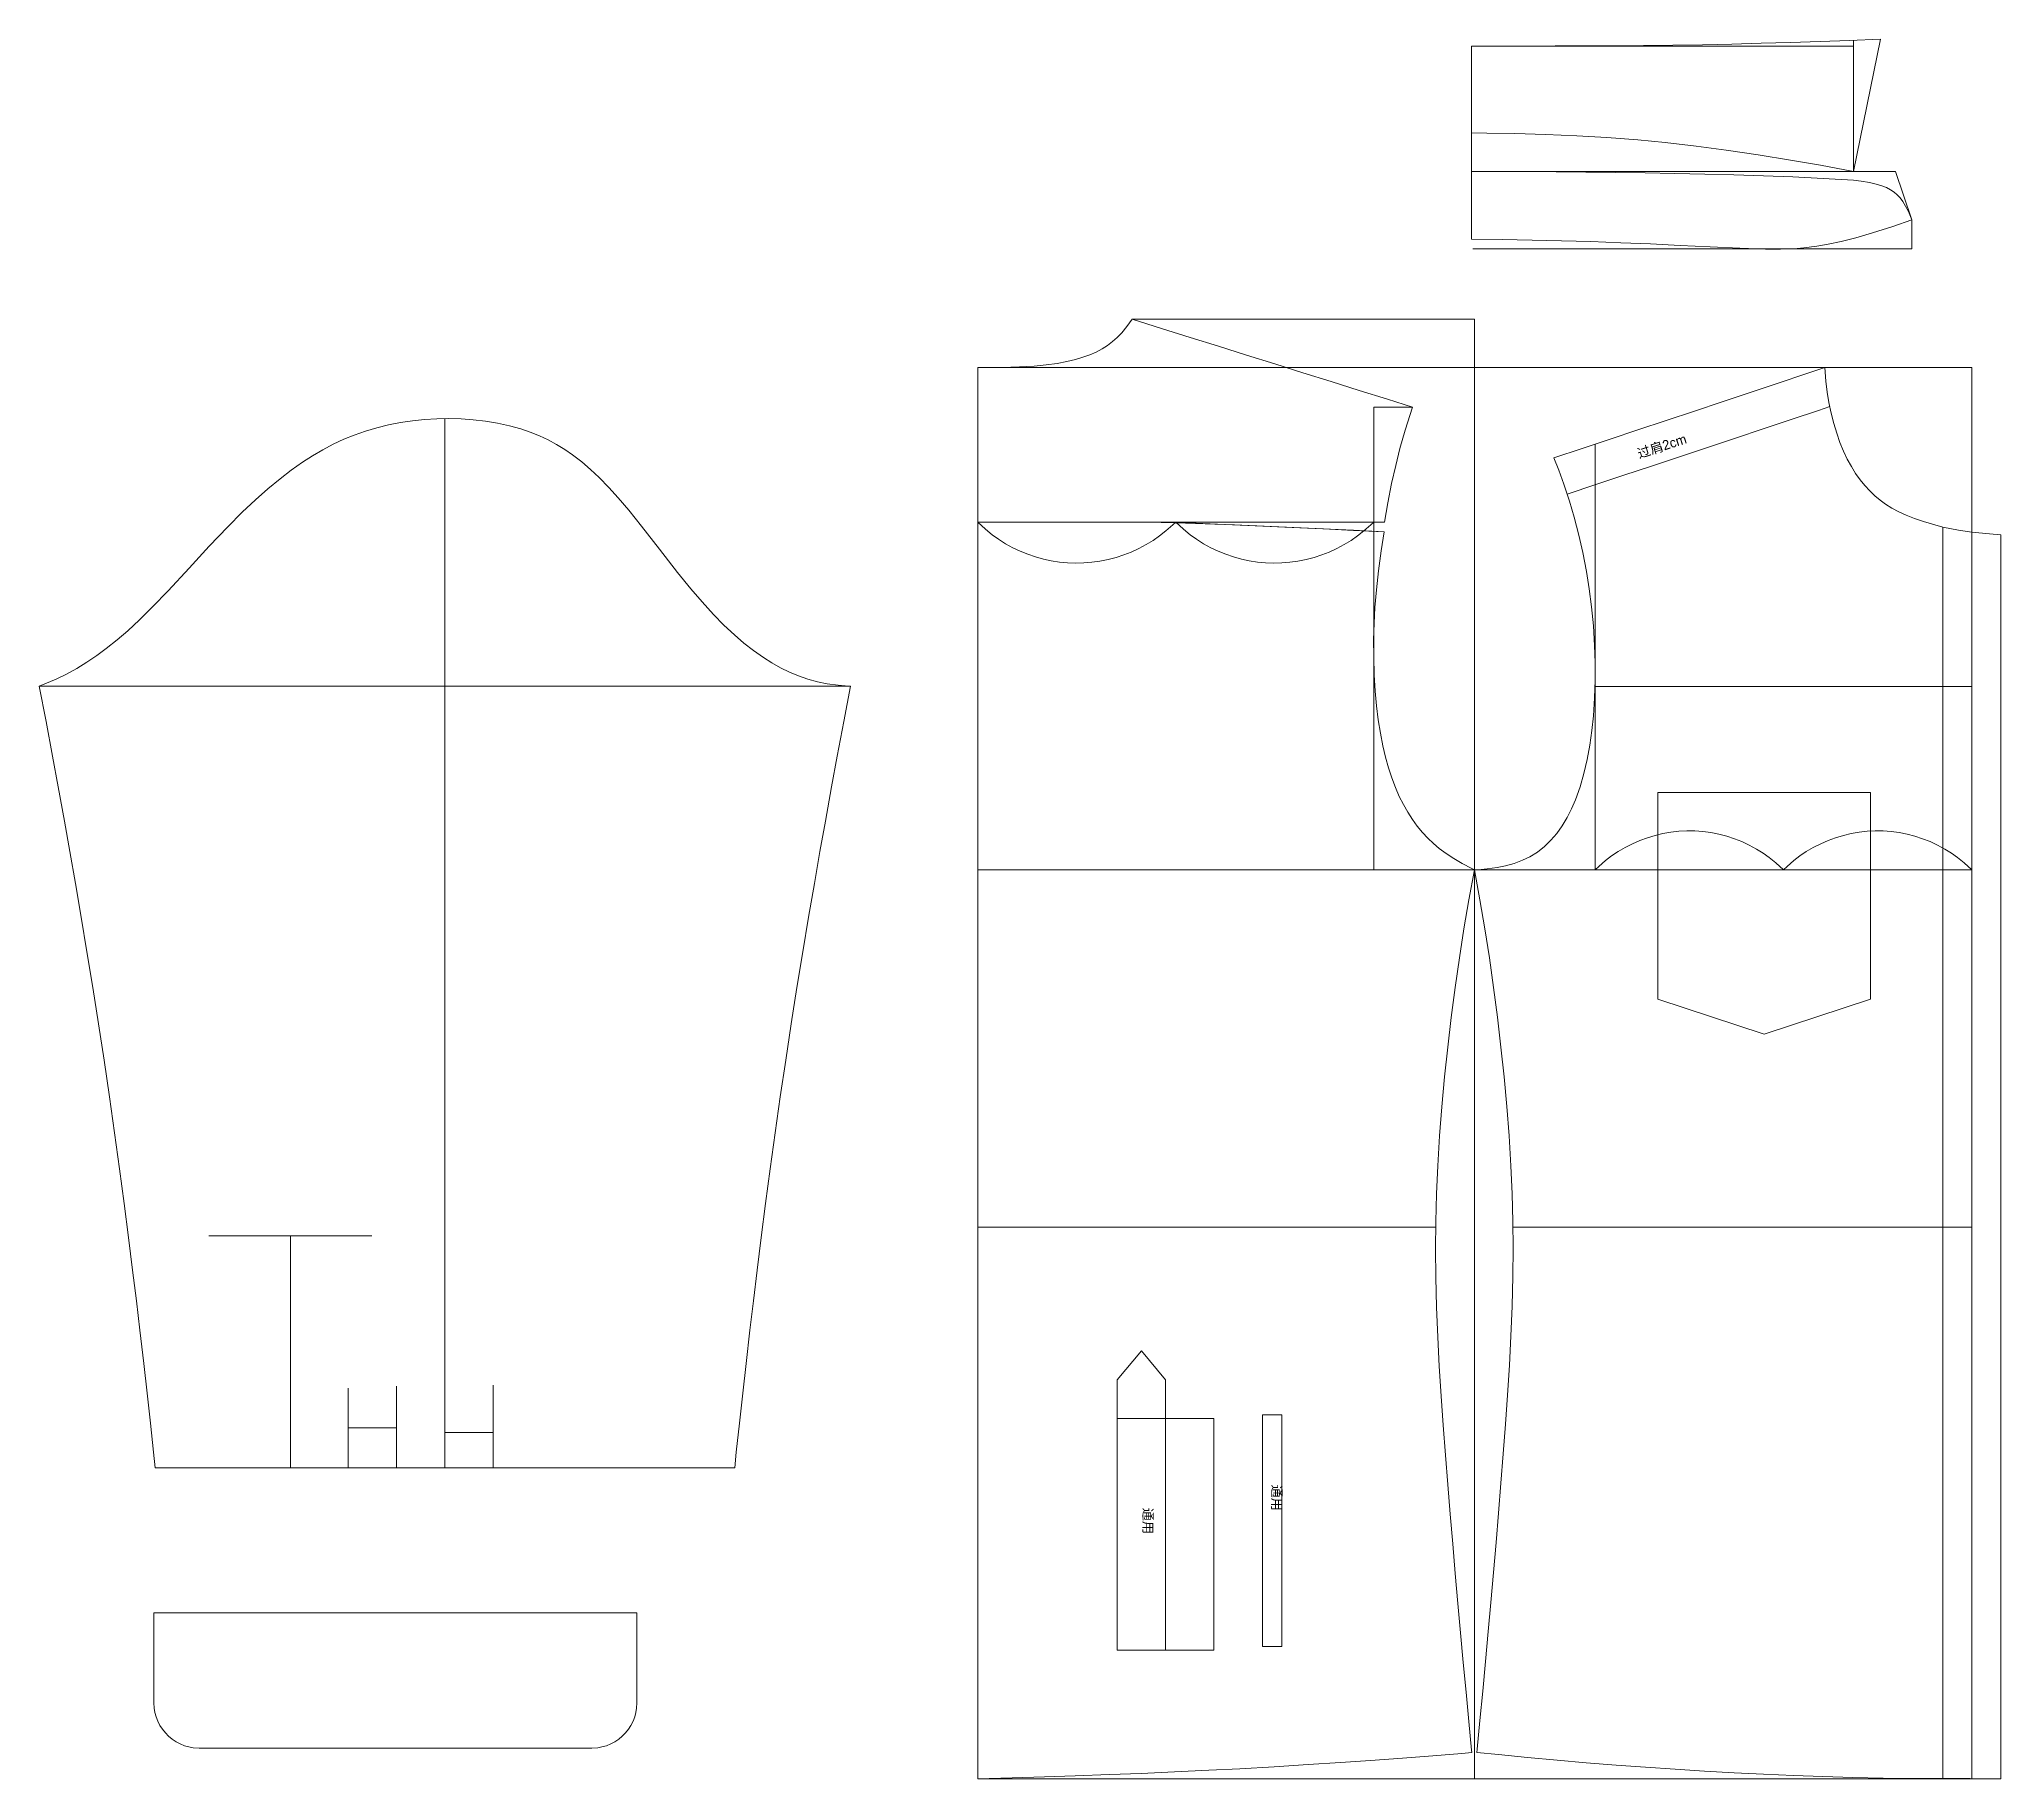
# Model space of a CAD drawing. Extents: x -2456 to 164, y -6201 to 32.
# Drawn here: x -1057 to -42, y -1221 to -321 of the extents above; entities that cross this region are included whole.
import ezdxf

# ---------------------------------------------------------------- set-up
doc = ezdxf.new("R2010")
doc.units = 0
doc.layers.add('1', color=7, linetype='ByLayer', lineweight=5, true_color=0xffffff)
doc.layers.add('8', color=7, linetype='ByLayer', lineweight=5, true_color=0xffffff)
doc.styles.add('textstyle42', font='')
doc.styles.add('textstyle43', font='')
doc.styles.add('textstyle45', font='')
doc.styles.get('textstyle42').set_extended_font_data('textstyle57')
doc.styles.get('textstyle43').set_extended_font_data('textstyle54')
doc.styles.get('textstyle45').set_extended_font_data('textstyle56')

msp = doc.modelspace()

# ---------------------------------------------------------------- texts
at = {"layer": '1'}
for s, rotation, style, p in [('过肩2cm', 17.771322, 'textstyle43', (-228.901405, -537.800941)), ('通用', 269.999998, 'textstyle45', (-418.980446, -1068.864746)), ('通用', 269.999998, 'textstyle42', (-485.653, -1080.840225))]:
    msp.add_text(s, height=5, rotation=rotation, dxfattribs=dict(at, style=style)).set_placement(p)

# ---------------------------------------------------------------- linework, layer by layer
at = {"layer": '8'}
for points in [[(-104.027643, -320.788727), (-120.05216, -321.38263), (-135.300324, -321.931973), (-150.549639, -322.446873), (-165.800457, -322.907372), (-180.932001, -323.291567), (-196.186445, -323.601112), (-211.442381, -323.840936), (-226.699502, -324.019807), (-241.957475, -324.146496), (-257.215976, -324.229769), (-272.474672, -324.278398), (-287.733267, -324.301149), (-302.908411, -324.306805), (-315.756378, -324.306641)], [(-104.027643, -320.788727), (-120.05216, -321.382615), (-135.300324, -321.931964), (-150.549639, -322.446881), (-165.800457, -322.907401), (-180.932001, -323.291612), (-196.186445, -323.601163), (-211.442381, -323.840987), (-226.699502, -324.019853), (-241.957475, -324.146534), (-257.215976, -324.229801), (-272.474672, -324.278424), (-287.733267, -324.301176), (-302.908411, -324.306838), (-315.756378, -324.306641)], [(-104.027643, -320.788727), (-120.05216, -321.38263), (-135.300324, -321.931973), (-150.549639, -322.446873), (-165.800457, -322.907372), (-180.932001, -323.291567), (-196.186445, -323.601112), (-211.442381, -323.840936), (-226.699502, -324.019807), (-241.957475, -324.146496), (-257.215976, -324.229769), (-272.474672, -324.278398), (-287.733267, -324.301149), (-302.908411, -324.306805), (-315.756378, -324.306641)], [(-104.027643, -320.788727), (-120.05216, -321.38263), (-135.300324, -321.931973), (-150.549639, -322.446873), (-165.800457, -322.907372), (-180.932001, -323.291567), (-196.186445, -323.601112), (-211.442381, -323.840936), (-226.699502, -324.019807), (-241.957475, -324.146496), (-257.215976, -324.229769), (-272.474672, -324.278398), (-287.733267, -324.301149), (-302.908411, -324.306805), (-315.756378, -324.306641)], [(-104.027643, -320.788727), (-120.05216, -321.38263), (-135.300324, -321.931973), (-150.549639, -322.446873), (-165.800457, -322.907372), (-180.932001, -323.291567), (-196.186445, -323.601112), (-211.442381, -323.840936), (-226.699502, -324.019807), (-241.957475, -324.146496), (-257.215976, -324.229769), (-272.474672, -324.278398), (-287.733267, -324.301149), (-302.908411, -324.306805), (-315.756378, -324.306641)], [(-104.027643, -320.788727), (-120.05216, -321.38263), (-135.300324, -321.931973), (-150.549639, -322.446873), (-165.800457, -322.907372), (-180.932001, -323.291567), (-196.186445, -323.601112), (-211.442381, -323.840936), (-226.699502, -324.019807), (-241.957475, -324.146496), (-257.215976, -324.229769), (-272.474672, -324.278398), (-287.733267, -324.301149), (-302.908411, -324.306805), (-315.756378, -324.306641)], [(-315.756378, -369.306335), (-315.756378, -353.567884), (-315.756378, -338.544372), (-315.756378, -324.306793)], [(-315.756378, -324.306793), (-117.972956, -324.306793)], [(-315.756378, -369.306335), (-315.756378, -353.567884), (-315.756378, -338.544372), (-315.756378, -324.306793)], [(-315.756378, -324.306793), (-117.972956, -324.306793)], [(-315.756378, -369.306335), (-315.756378, -353.567884), (-315.756378, -338.544372), (-315.756378, -324.306793)], [(-315.756378, -324.306793), (-117.972956, -324.306793)], [(-315.756378, -369.306335), (-315.756378, -353.567884), (-315.756378, -338.544372), (-315.756378, -324.306793)], [(-315.756378, -324.306793), (-117.972956, -324.306793)], [(-315.756378, -369.306335), (-315.756378, -353.567884), (-315.756378, -338.544372), (-315.756378, -324.306793)], [(-315.756378, -324.306793), (-117.972956, -324.306793)], [(-315.756378, -369.306335), (-315.756378, -353.567884), (-315.756378, -338.544372), (-315.756378, -324.306793)], [(-315.756378, -324.306793), (-117.972956, -324.306793)], [(-117.972956, -389.306183), (-104.027643, -320.788727)], [(-117.972956, -389.306183), (-104.027643, -320.788727)], [(-117.972956, -389.306183), (-104.027643, -320.788727)], [(-117.972956, -389.306183), (-104.027643, -320.788727)], [(-117.972956, -389.306183), (-104.027643, -320.788727)], [(-117.972956, -389.306183), (-104.027643, -320.788727)], [(-117.972956, -389.306183), (-117.972956, -321.305542)], [(-117.972956, -389.306183), (-117.972956, -321.305542)], [(-117.972956, -389.306183), (-117.972956, -321.305542)], [(-117.972956, -389.306183), (-117.972956, -321.305542)], [(-117.972956, -389.306183), (-117.972956, -321.305542)], [(-117.972956, -389.306183), (-117.972956, -321.305542)], [(-117.972937, -389.306183), (-135.124481, -386.01575), (-150.509371, -383.30968), (-167.299722, -380.588996), (-183.966867, -378.136645), (-199.484755, -376.096985), (-215.5228, -374.269643), (-229.648069, -372.933697), (-245.702859, -371.721813), (-261.148264, -370.815014), (-277.474436, -370.095558), (-293.345033, -369.611347), (-307.800651, -369.354835), (-315.756378, -369.306335)], [(-315.756378, -424.306755), (-315.756378, -408.853527), (-315.756378, -393.74579), (-315.756378, -378.678831), (-315.756378, -369.306335)], [(-117.972937, -389.306183), (-135.124481, -386.015756), (-150.509371, -383.30969), (-167.299722, -380.589009), (-183.966867, -378.136661), (-199.484755, -376.097003), (-215.5228, -374.269662), (-229.648069, -372.933715), (-245.702859, -371.72183), (-261.148264, -370.815029), (-277.474436, -370.095569), (-293.345033, -369.611354), (-307.800651, -369.354838), (-315.756378, -369.306335)], [(-315.756378, -424.306755), (-315.756378, -408.853527), (-315.756378, -393.74579), (-315.756378, -378.678831), (-315.756378, -369.306335)], [(-117.972937, -389.306183), (-135.124481, -386.01575), (-150.509371, -383.30968), (-167.299722, -380.588996), (-183.966867, -378.136645), (-199.484755, -376.096985), (-215.5228, -374.269643), (-229.648069, -372.933697), (-245.702859, -371.721813), (-261.148264, -370.815014), (-277.474436, -370.095558), (-293.345033, -369.611347), (-307.800651, -369.354835), (-315.756378, -369.306335)], [(-315.756378, -424.306755), (-315.756378, -408.853527), (-315.756378, -393.74579), (-315.756378, -378.678831), (-315.756378, -369.306335)], [(-117.972937, -389.306183), (-135.124481, -386.01575), (-150.509371, -383.30968), (-167.299722, -380.588996), (-183.966867, -378.136645), (-199.484755, -376.096985), (-215.5228, -374.269643), (-229.648069, -372.933697), (-245.702859, -371.721813), (-261.148264, -370.815014), (-277.474436, -370.095558), (-293.345033, -369.611347), (-307.800651, -369.354835), (-315.756378, -369.306335)], [(-315.756378, -424.306755), (-315.756378, -408.853527), (-315.756378, -393.74579), (-315.756378, -378.678831), (-315.756378, -369.306335)], [(-117.972937, -389.306183), (-135.124481, -386.01575), (-150.509371, -383.30968), (-167.299722, -380.588996), (-183.966867, -378.136645), (-199.484755, -376.096985), (-215.5228, -374.269643), (-229.648069, -372.933697), (-245.702859, -371.721813), (-261.148264, -370.815014), (-277.474436, -370.095558), (-293.345033, -369.611347), (-307.800651, -369.354835), (-315.756378, -369.306335)], [(-315.756378, -424.306755), (-315.756378, -408.853527), (-315.756378, -393.74579), (-315.756378, -378.678831), (-315.756378, -369.306335)], [(-117.972937, -389.306183), (-135.124481, -386.01575), (-150.509371, -383.30968), (-167.299722, -380.588996), (-183.966867, -378.136645), (-199.484755, -376.096985), (-215.5228, -374.269643), (-229.648069, -372.933697), (-245.702859, -371.721813), (-261.148264, -370.815014), (-277.474436, -370.095558), (-293.345033, -369.611347), (-307.800651, -369.354835), (-315.756378, -369.306335)], [(-315.756378, -424.306755), (-315.756378, -408.853527), (-315.756378, -393.74579), (-315.756378, -378.678831), (-315.756378, -369.306335)], [(-117.972937, -393.808899), (-133.692739, -392.854396), (-149.347745, -392.0539), (-164.577969, -391.460797), (-179.951949, -391.009317), (-195.014266, -390.630906), (-210.390452, -390.288654), (-225.753093, -389.995166), (-241.131301, -389.748468), (-256.479225, -389.54767), (-271.858644, -389.402363), (-287.287877, -389.322224), (-302.200083, -389.294648), (-315.756378, -389.306335)], [(-117.972937, -393.808899), (-133.692739, -392.854396), (-149.347745, -392.0539), (-164.577969, -391.460797), (-179.951949, -391.009317), (-195.014266, -390.630906), (-210.390452, -390.288654), (-225.753093, -389.995166), (-241.131301, -389.748468), (-256.479225, -389.54767), (-271.858644, -389.402363), (-287.287877, -389.322224), (-302.200083, -389.294648), (-315.756378, -389.306335)], [(-117.972937, -393.808899), (-133.692739, -392.854396), (-149.347745, -392.0539), (-164.577969, -391.460797), (-179.951949, -391.009317), (-195.014266, -390.630906), (-210.390452, -390.288654), (-225.753093, -389.995166), (-241.131301, -389.748468), (-256.479225, -389.54767), (-271.858644, -389.402363), (-287.287877, -389.322224), (-302.200083, -389.294648), (-315.756378, -389.306335)], [(-117.972937, -393.808899), (-133.692739, -392.854396), (-149.347745, -392.0539), (-164.577969, -391.460797), (-179.951949, -391.009317), (-195.014266, -390.630906), (-210.390452, -390.288654), (-225.753093, -389.995166), (-241.131301, -389.748468), (-256.479225, -389.54767), (-271.858644, -389.402363), (-287.287877, -389.322224), (-302.200083, -389.294648), (-315.756378, -389.306335)], [(-117.972937, -393.808899), (-133.692739, -392.854396), (-149.347745, -392.0539), (-164.577969, -391.460797), (-179.951949, -391.009317), (-195.014266, -390.630906), (-210.390452, -390.288654), (-225.753093, -389.995166), (-241.131301, -389.748468), (-256.479225, -389.54767), (-271.858644, -389.402363), (-287.287877, -389.322224), (-302.200083, -389.294648), (-315.756378, -389.306335)], [(-117.972937, -393.808899), (-133.692742, -392.85438), (-149.347746, -392.053878), (-164.577963, -391.460781), (-179.95194, -391.00932), (-195.014264, -390.630936), (-210.390458, -390.288699), (-225.753094, -389.995191), (-241.131291, -389.748472), (-256.479214, -389.547699), (-271.858637, -389.402431), (-287.287874, -389.322299), (-302.200082, -389.294696), (-315.756378, -389.306335)], [(-315.756378, -389.306335), (-96.229963, -389.306335)], [(-315.756378, -389.306335), (-96.229963, -389.306335)], [(-315.756378, -389.306335), (-96.229963, -389.306335)], [(-315.756378, -389.306335), (-96.229963, -389.306335)], [(-315.756378, -389.306335), (-96.229963, -389.306335)], [(-315.756378, -389.306335), (-96.229963, -389.306335)], [(-87.755671, -414.30706), (-89.548414, -409.974035), (-90.979919, -407.122401), (-92.414157, -404.777876), (-93.865759, -402.849902), (-95.354002, -401.263817), (-96.956431, -399.916365), (-98.806083, -398.691332), (-100.925373, -397.590611), (-103.371974, -396.605803), (-106.25061, -395.72709), (-109.676242, -394.958645), (-114.029886, -394.266001), (-117.972937, -393.808899)], [(-87.755671, -414.30706), (-89.548411, -409.974049), (-90.979913, -407.12242), (-92.414159, -404.777856), (-93.865769, -402.8499), (-95.353994, -401.263851), (-96.956432, -399.916428), (-98.806081, -398.691378), (-100.92538, -397.590614), (-103.37197, -396.605738), (-106.250614, -395.727068), (-109.67625, -394.958638), (-114.029884, -394.265969), (-117.972937, -393.808899)], [(-87.755671, -414.30706), (-89.548414, -409.974035), (-90.979919, -407.122401), (-92.414157, -404.777876), (-93.865759, -402.849902), (-95.354002, -401.263817), (-96.956431, -399.916365), (-98.806083, -398.691332), (-100.925373, -397.590611), (-103.371974, -396.605803), (-106.25061, -395.72709), (-109.676242, -394.958645), (-114.029886, -394.266001), (-117.972937, -393.808899)], [(-87.755671, -414.30706), (-89.548414, -409.974035), (-90.979919, -407.122401), (-92.414157, -404.777876), (-93.865759, -402.849902), (-95.354002, -401.263817), (-96.956431, -399.916365), (-98.806083, -398.691332), (-100.925373, -397.590611), (-103.371974, -396.605803), (-106.25061, -395.72709), (-109.676242, -394.958645), (-114.029886, -394.266001), (-117.972937, -393.808899)], [(-87.755671, -414.30706), (-89.548414, -409.974035), (-90.979919, -407.122401), (-92.414157, -404.777876), (-93.865759, -402.849902), (-95.354002, -401.263817), (-96.956431, -399.916365), (-98.806083, -398.691332), (-100.925373, -397.590611), (-103.371974, -396.605803), (-106.25061, -395.72709), (-109.676242, -394.958645), (-114.029886, -394.266001), (-117.972937, -393.808899)], [(-87.755671, -414.30706), (-89.548414, -409.974035), (-90.979919, -407.122401), (-92.414157, -404.777876), (-93.865759, -402.849902), (-95.354002, -401.263817), (-96.956431, -399.916365), (-98.806083, -398.691332), (-100.925373, -397.590611), (-103.371974, -396.605803), (-106.25061, -395.72709), (-109.676242, -394.958645), (-114.029886, -394.266001), (-117.972937, -393.808899)], [(-96.229963, -389.306335), (-87.755671, -414.30706)], [(-96.229963, -389.306335), (-87.755671, -414.30706)], [(-96.229963, -389.306335), (-87.755671, -414.30706)], [(-96.229963, -389.306335), (-87.755671, -414.30706)], [(-96.229963, -389.306335), (-87.755671, -414.30706)], [(-96.229963, -389.306335), (-87.755671, -414.30706)], [(-315.756378, -424.306755), (-299.856009, -424.469597), (-284.240122, -424.72316), (-269.125515, -425.057455), (-253.901381, -425.500059), (-238.395981, -426.080801), (-223.022362, -426.756242), (-207.643024, -427.483882), (-192.248162, -428.216978), (-176.827967, -428.908786), (-163.480953, -429.379451), (-155.768681, -429.420341), (-148.932962, -429.191634), (-143.72225, -428.79284), (-136.94202, -427.933504), (-131.041332, -426.896187), (-124.337413, -425.436524), (-116.850392, -423.514061), (-108.152896, -420.989009), (-97.550093, -417.626963), (-87.755671, -414.30706)], [(-315.756378, -424.306755), (-299.856009, -424.469597), (-284.240123, -424.72316), (-269.125518, -425.057455), (-253.901386, -425.500059), (-238.395988, -426.080802), (-223.022372, -426.756244), (-207.643036, -427.483888), (-192.248174, -428.216992), (-176.827979, -428.908814), (-163.480961, -429.379495), (-155.768687, -429.420395), (-148.932966, -429.191696), (-143.722252, -428.792907), (-136.942021, -427.933575), (-131.041332, -426.89626), (-124.337413, -425.436596), (-116.850392, -423.514128), (-108.152896, -420.989062), (-97.550093, -417.626992), (-87.755671, -414.30706)], [(-315.756378, -424.306755), (-299.856009, -424.469597), (-284.240122, -424.72316), (-269.125515, -425.057455), (-253.901381, -425.500059), (-238.395981, -426.080801), (-223.022362, -426.756242), (-207.643024, -427.483882), (-192.248162, -428.216978), (-176.827967, -428.908786), (-163.480953, -429.379451), (-155.768681, -429.420341), (-148.932962, -429.191634), (-143.72225, -428.79284), (-136.94202, -427.933504), (-131.041332, -426.896187), (-124.337413, -425.436524), (-116.850392, -423.514061), (-108.152896, -420.989009), (-97.550093, -417.626963), (-87.755671, -414.30706)], [(-315.756378, -424.306755), (-299.856009, -424.469597), (-284.240122, -424.72316), (-269.125515, -425.057455), (-253.901381, -425.500059), (-238.395981, -426.080801), (-223.022362, -426.756242), (-207.643024, -427.483882), (-192.248162, -428.216978), (-176.827967, -428.908786), (-163.480953, -429.379451), (-155.768681, -429.420341), (-148.932962, -429.191634), (-143.72225, -428.79284), (-136.94202, -427.933504), (-131.041332, -426.896187), (-124.337413, -425.436524), (-116.850392, -423.514061), (-108.152896, -420.989009), (-97.550093, -417.626963), (-87.755671, -414.30706)], [(-315.756378, -424.306755), (-299.856009, -424.469597), (-284.240122, -424.72316), (-269.125515, -425.057455), (-253.901381, -425.500059), (-238.395981, -426.080801), (-223.022362, -426.756242), (-207.643024, -427.483882), (-192.248162, -428.216978), (-176.827967, -428.908786), (-163.480953, -429.379451), (-155.768681, -429.420341), (-148.932962, -429.191634), (-143.72225, -428.79284), (-136.94202, -427.933504), (-131.041332, -426.896187), (-124.337413, -425.436524), (-116.850392, -423.514061), (-108.152896, -420.989009), (-97.550093, -417.626963), (-87.755671, -414.30706)], [(-315.756378, -424.306755), (-299.856009, -424.469597), (-284.240122, -424.72316), (-269.125515, -425.057455), (-253.901381, -425.500059), (-238.395981, -426.080801), (-223.022362, -426.756242), (-207.643024, -427.483882), (-192.248162, -428.216978), (-176.827967, -428.908786), (-163.480953, -429.379451), (-155.768681, -429.420341), (-148.932962, -429.191634), (-143.72225, -428.79284), (-136.94202, -427.933504), (-131.041332, -426.896187), (-124.337413, -425.436524), (-116.850392, -423.514061), (-108.152896, -420.989009), (-97.550093, -417.626963), (-87.755671, -414.30706)], [(-87.755671, -429.306564), (-87.755671, -414.30706)], [(-87.755671, -429.306564), (-87.755671, -414.30706)], [(-87.755671, -429.306564), (-87.755671, -414.30706)], [(-87.755671, -429.306564), (-87.755671, -414.30706)], [(-87.755671, -429.306564), (-87.755671, -414.30706)], [(-87.755671, -429.306564), (-87.755671, -414.30706)], [(-87.755671, -429.306564), (-314.991684, -429.306564)], [(-87.755671, -429.306564), (-314.991684, -429.306564)], [(-87.755671, -429.306564), (-314.991684, -429.306564)], [(-87.755671, -429.306564), (-314.991684, -429.306564)], [(-87.755671, -429.306564), (-314.991684, -429.306564)], [(-87.755671, -429.306564), (-314.991684, -429.306564)], [(-491.329575, -465.705986), (-494.094569, -469.489496), (-496.76607, -472.681186), (-499.104474, -475.105449), (-501.546638, -477.274949), (-504.149456, -479.244994), (-506.968223, -481.040963), (-510.06602, -482.689681), (-513.286101, -484.116075), (-516.847482, -485.419738), (-520.744057, -486.580558), (-525.209223, -487.638423), (-530.218188, -488.554253), (-535.866229, -489.32522), (-542.105341, -489.919835), (-549.618556, -490.365932), (-558.643031, -490.639457), (-570.233967, -490.709553), (-571.329613, -490.705986)], [(-491.329575, -465.705986), (-494.094554, -469.489515), (-496.766051, -472.681216), (-499.104458, -475.105485), (-501.546631, -477.274987), (-504.14946, -479.245037), (-506.968232, -481.041014), (-510.066031, -482.689745), (-513.286111, -484.116152), (-516.847487, -485.419829), (-520.744057, -486.58066), (-525.209218, -487.638527), (-530.218181, -488.554344), (-535.866228, -489.325268), (-542.10535, -489.919825), (-549.618568, -490.365878), (-558.64302, -490.639423), (-570.233963, -490.709553), (-571.329613, -490.705986)], [(-491.329575, -465.705986), (-494.094569, -469.489496), (-496.76607, -472.681186), (-499.104474, -475.105449), (-501.546638, -477.274949), (-504.149456, -479.244994), (-506.968223, -481.040963), (-510.06602, -482.689681), (-513.286101, -484.116075), (-516.847482, -485.419738), (-520.744057, -486.580558), (-525.209223, -487.638423), (-530.218188, -488.554253), (-535.866229, -489.32522), (-542.105341, -489.919835), (-549.618556, -490.365932), (-558.643031, -490.639457), (-570.233967, -490.709553), (-571.329613, -490.705986)], [(-491.329575, -465.705986), (-494.094569, -469.489496), (-496.76607, -472.681186), (-499.104474, -475.105449), (-501.546638, -477.274949), (-504.149456, -479.244994), (-506.968223, -481.040963), (-510.06602, -482.689681), (-513.286101, -484.116075), (-516.847482, -485.419738), (-520.744057, -486.580558), (-525.209223, -487.638423), (-530.218188, -488.554253), (-535.866229, -489.32522), (-542.105341, -489.919835), (-549.618556, -490.365932), (-558.643031, -490.639457), (-570.233967, -490.709553), (-571.329613, -490.705986)], [(-491.329575, -465.705986), (-494.094569, -469.489496), (-496.76607, -472.681186), (-499.104474, -475.105449), (-501.546638, -477.274949), (-504.149456, -479.244994), (-506.968223, -481.040963), (-510.06602, -482.689681), (-513.286101, -484.116075), (-516.847482, -485.419738), (-520.744057, -486.580558), (-525.209223, -487.638423), (-530.218188, -488.554253), (-535.866229, -489.32522), (-542.105341, -489.919835), (-549.618556, -490.365932), (-558.643031, -490.639457), (-570.233967, -490.709553), (-571.329613, -490.705986)], [(-491.329575, -465.705986), (-494.094569, -469.489496), (-496.76607, -472.681186), (-499.104474, -475.105449), (-501.546638, -477.274949), (-504.149456, -479.244994), (-506.968223, -481.040963), (-510.06602, -482.689681), (-513.286101, -484.116075), (-516.847482, -485.419738), (-520.744057, -486.580558), (-525.209223, -487.638423), (-530.218188, -488.554253), (-535.866229, -489.32522), (-542.105341, -489.919835), (-549.618556, -490.365932), (-558.643031, -490.639457), (-570.233967, -490.709553), (-571.329613, -490.705986)], [(-491.329575, -465.705986), (-476.164894, -470.457512), (-461.418019, -475.07816), (-446.665552, -479.7006), (-432.124492, -484.256818), (-417.586755, -488.811977), (-403.04569, -493.368164), (-388.342842, -497.975056), (-373.801788, -502.531276), (-359.273339, -507.083569), (-346.329575, -511.139336)], [(-491.329575, -465.705986), (-476.16491, -470.457543), (-461.418041, -475.078204), (-446.66557, -479.700636), (-432.124499, -484.256842), (-417.586756, -488.812009), (-403.04569, -493.368217), (-388.342842, -497.975115), (-373.801788, -502.531321), (-359.273339, -507.083591), (-346.329575, -511.139336)], [(-491.329575, -465.705986), (-475.499071, -465.705986), (-460.400506, -465.705986), (-444.957751, -465.705986), (-429.721508, -465.705986), (-414.448233, -465.705986), (-399.211983, -465.705986), (-384.116238, -465.705986), (-368.87999, -465.705986), (-353.476004, -465.705986), (-338.239752, -465.705986), (-322.856296, -465.705986), (-314.244709, -465.705986)], [(-491.329575, -465.705986), (-476.164894, -470.457512), (-461.418019, -475.07816), (-446.665552, -479.7006), (-432.124492, -484.256818), (-417.586755, -488.811977), (-403.04569, -493.368164), (-388.342842, -497.975056), (-373.801788, -502.531276), (-359.273339, -507.083569), (-346.329575, -511.139336)], [(-491.329575, -465.705986), (-476.164894, -470.457512), (-461.418019, -475.07816), (-446.665552, -479.7006), (-432.124492, -484.256818), (-417.586755, -488.811977), (-403.04569, -493.368164), (-388.342842, -497.975056), (-373.801788, -502.531276), (-359.273339, -507.083569), (-346.329575, -511.139336)], [(-491.329575, -465.705986), (-476.164894, -470.457512), (-461.418019, -475.07816), (-446.665552, -479.7006), (-432.124492, -484.256818), (-417.586755, -488.811977), (-403.04569, -493.368164), (-388.342842, -497.975056), (-373.801788, -502.531276), (-359.273339, -507.083569), (-346.329575, -511.139336)], [(-491.329575, -465.705986), (-476.164894, -470.457512), (-461.418019, -475.07816), (-446.665552, -479.7006), (-432.124492, -484.256818), (-417.586755, -488.811977), (-403.04569, -493.368164), (-388.342842, -497.975056), (-373.801788, -502.531276), (-359.273339, -507.083569), (-346.329575, -511.139336)], [(-314.244614, -1221.134872), (-314.244614, -1204.959163), (-314.244614, -1188.896575), (-314.244614, -1171.769505), (-314.244614, -1155.792819), (-314.244614, -1140.260067), (-314.244614, -1123.364565), (-314.244614, -1107.860887), (-314.244614, -1091.469114), (-314.244614, -1074.241434), (-314.244614, -1056.230019), (-314.244614, -1040.659533), (-314.244614, -1024.611236), (-314.244614, -1008.1154), (-314.244614, -991.202203), (-314.244614, -973.90182), (-314.244614, -956.244527), (-314.244614, -938.260465), (-314.244614, -919.979913), (-314.244614, -901.433046), (-314.244614, -882.650035), (-314.244614, -867.473966), (-314.244614, -852.181554), (-314.244614, -836.788338), (-314.244614, -821.309711), (-314.244614, -805.761216), (-314.244614, -790.158243), (-314.244614, -774.516299), (-314.244614, -758.850849), (-314.244614, -742.868848), (-314.244614, -727.194713), (-314.244614, -711.520578), (-314.244614, -695.846443), (-314.244614, -680.172384), (-314.244614, -664.49825), (-314.244614, -648.824116), (-314.244614, -633.149982), (-314.244614, -620.706516), (-314.244614, -601.113851), (-314.244614, -585.43972), (-314.244614, -569.765588), (-314.244614, -554.091457), (-314.244614, -538.417401), (-314.244614, -522.743269), (-314.244614, -507.069136), (-314.244614, -491.395001), (-314.244614, -475.944636), (-314.244614, -465.705986)], [(-571.329613, -1221.134872), (-571.329613, -1203.089121), (-571.329613, -1185.92345), (-571.329613, -1168.63129), (-571.329613, -1148.464466), (-571.329613, -1131.613566), (-571.329613, -1113.408684), (-571.329613, -1093.962521), (-571.329613, -1073.387777), (-571.329613, -1051.797182), (-571.329613, -1029.303468), (-571.329613, -1013.861591), (-571.329613, -998.101779), (-571.329613, -982.057498), (-571.329613, -965.762076), (-571.329613, -949.24898), (-571.329613, -932.551536), (-571.329613, -915.703213), (-571.329613, -898.737336), (-571.329613, -881.687376), (-571.329613, -864.586654), (-571.329613, -855.705862), (-571.329613, -830.045562), (-571.329613, -812.994462), (-571.329613, -796.02709), (-571.329613, -779.176845), (-571.329613, -762.477278), (-571.329613, -745.961791), (-571.329613, -729.663896), (-571.329613, -713.617141), (-571.329613, -697.854857), (-571.329613, -682.410593), (-571.329613, -667.317825), (-571.329613, -645.41102), (-571.329613, -624.483314), (-571.329613, -604.647813), (-571.329613, -586.017378), (-571.329613, -568.705053), (-571.329613, -552.823862), (-571.329613, -534.070289), (-571.329613, -518.329567), (-571.329613, -503.298379), (-571.329613, -490.705986)], [(-571.329613, -490.705986), (-555.602663, -490.705986), (-540.071315, -490.705986), (-525.012744, -490.705986), (-509.469801, -490.705986), (-494.089503, -490.705986), (-478.54656, -490.705986), (-463.471866, -490.705986), (-447.928926, -490.705986), (-432.784889, -490.705986), (-417.241947, -490.705986), (-401.699, -490.705986), (-386.279816, -490.705986), (-370.736863, -490.705986), (-355.657059, -490.705986), (-340.114119, -490.705986), (-324.767021, -490.705986), (-309.224069, -490.705986), (-294.008589, -490.705986), (-278.46564, -490.705986), (-262.922676, -490.705986), (-247.452783, -490.705986), (-231.90984, -490.705986), (-216.492513, -490.705986), (-200.949566, -490.705986), (-185.754443, -490.705986), (-170.211495, -490.705986), (-155.061807, -490.705986), (-139.518863, -490.705986), (-124.364982, -490.705986), (-108.822038, -490.705986), (-93.423182, -490.705986), (-78.469689, -490.705986), (-63.496859, -490.705986), (-56.737647, -490.705986)], [(-571.329613, -1221.134872), (-571.329613, -1203.089125), (-571.329613, -1185.923456), (-571.329613, -1168.6313), (-571.329613, -1148.464479), (-571.329613, -1131.613582), (-571.329613, -1113.408702), (-571.329613, -1093.962541), (-571.329613, -1073.3878), (-571.329613, -1051.797208), (-571.329613, -1029.303497), (-571.329613, -1013.861621), (-571.329613, -998.10181), (-571.329613, -982.057531), (-571.329613, -965.76211), (-571.329613, -949.249015), (-571.329613, -932.551572), (-571.329613, -915.70325), (-571.329613, -898.737373), (-571.329613, -881.687414), (-571.329613, -864.586692), (-571.329613, -855.7059), (-571.329613, -830.0456), (-571.329613, -812.9945), (-571.329613, -796.027127), (-571.329613, -779.176881), (-571.329613, -762.477313), (-571.329613, -745.961825), (-571.329613, -729.663929), (-571.329613, -713.617172), (-571.329613, -697.854887), (-571.329613, -682.410622), (-571.329613, -667.317852), (-571.329613, -645.411044), (-571.329613, -624.483336), (-571.329613, -604.647832), (-571.329613, -586.017395), (-571.329613, -568.705067), (-571.329613, -552.823873), (-571.329613, -534.070297), (-571.329613, -518.329572), (-571.329613, -503.298382), (-571.329613, -490.705986)], [(-571.329613, -490.705986), (-555.602663, -490.705986), (-540.071315, -490.705986), (-525.012744, -490.705986), (-509.469801, -490.705986), (-494.089503, -490.705986), (-478.54656, -490.705986), (-463.471866, -490.705986), (-447.928926, -490.705986), (-432.784889, -490.705986), (-417.241947, -490.705986), (-401.699, -490.705986), (-386.279816, -490.705986), (-370.736861, -490.705986), (-355.657048, -490.705986), (-340.114097, -490.705986), (-324.766996, -490.705986), (-309.224054, -490.705986), (-294.008584, -490.705986), (-278.46564, -490.705986), (-262.922679, -490.705986), (-247.452792, -490.705986), (-231.909852, -490.705986), (-216.492523, -490.705986), (-200.949573, -490.705986), (-185.754451, -490.705986), (-170.211508, -490.705986), (-155.061818, -490.705986), (-139.51887, -490.705986), (-124.364983, -490.705986), (-108.822039, -490.705986), (-93.423182, -490.705986), (-78.469689, -490.705986), (-63.496859, -490.705986), (-56.737647, -490.705986)], [(-571.329613, -1221.134872), (-571.329613, -1203.089121), (-571.329613, -1185.92345), (-571.329613, -1168.63129), (-571.329613, -1148.464466), (-571.329613, -1131.613566), (-571.329613, -1113.408684), (-571.329613, -1093.962521), (-571.329613, -1073.387777), (-571.329613, -1051.797182), (-571.329613, -1029.303468), (-571.329613, -1013.861591), (-571.329613, -998.101779), (-571.329613, -982.057498), (-571.329613, -965.762076), (-571.329613, -949.24898), (-571.329613, -932.551536), (-571.329613, -915.703213), (-571.329613, -898.737336), (-571.329613, -881.687376), (-571.329613, -864.586654), (-571.329613, -855.705862), (-571.329613, -830.045562), (-571.329613, -812.994462), (-571.329613, -796.02709), (-571.329613, -779.176845), (-571.329613, -762.477278), (-571.329613, -745.961791), (-571.329613, -729.663896), (-571.329613, -713.617141), (-571.329613, -697.854857), (-571.329613, -682.410593), (-571.329613, -667.317825), (-571.329613, -645.41102), (-571.329613, -624.483314), (-571.329613, -604.647813), (-571.329613, -586.017378), (-571.329613, -568.705053), (-571.329613, -552.823862), (-571.329613, -534.070289), (-571.329613, -518.329567), (-571.329613, -503.298379), (-571.329613, -490.705986)], [(-571.329613, -490.705986), (-555.602663, -490.705986), (-540.071315, -490.705986), (-525.012744, -490.705986), (-509.469801, -490.705986), (-494.089503, -490.705986), (-478.54656, -490.705986), (-463.471866, -490.705986), (-447.928926, -490.705986), (-432.784889, -490.705986), (-417.241947, -490.705986), (-401.699, -490.705986), (-386.279816, -490.705986), (-370.736863, -490.705986), (-355.657059, -490.705986), (-340.114119, -490.705986), (-324.767021, -490.705986), (-309.224069, -490.705986), (-294.008589, -490.705986), (-278.46564, -490.705986), (-262.922676, -490.705986), (-247.452783, -490.705986), (-231.90984, -490.705986), (-216.492513, -490.705986), (-200.949566, -490.705986), (-185.754443, -490.705986), (-170.211495, -490.705986), (-155.061807, -490.705986), (-139.518863, -490.705986), (-124.364982, -490.705986), (-108.822038, -490.705986), (-93.423182, -490.705986), (-78.469689, -490.705986), (-63.496859, -490.705986), (-56.737647, -490.705986)], [(-571.329613, -1221.134872), (-571.329613, -1203.089121), (-571.329613, -1185.92345), (-571.329613, -1168.63129), (-571.329613, -1148.464466), (-571.329613, -1131.613566), (-571.329613, -1113.408684), (-571.329613, -1093.962521), (-571.329613, -1073.387777), (-571.329613, -1051.797182), (-571.329613, -1029.303468), (-571.329613, -1013.861591), (-571.329613, -998.101779), (-571.329613, -982.057498), (-571.329613, -965.762076), (-571.329613, -949.24898), (-571.329613, -932.551536), (-571.329613, -915.703213), (-571.329613, -898.737336), (-571.329613, -881.687376), (-571.329613, -864.586654), (-571.329613, -855.705862), (-571.329613, -830.045562), (-571.329613, -812.994462), (-571.329613, -796.02709), (-571.329613, -779.176845), (-571.329613, -762.477278), (-571.329613, -745.961791), (-571.329613, -729.663896), (-571.329613, -713.617141), (-571.329613, -697.854857), (-571.329613, -682.410593), (-571.329613, -667.317825), (-571.329613, -645.41102), (-571.329613, -624.483314), (-571.329613, -604.647813), (-571.329613, -586.017378), (-571.329613, -568.705053), (-571.329613, -552.823862), (-571.329613, -534.070289), (-571.329613, -518.329567), (-571.329613, -503.298379), (-571.329613, -490.705986)], [(-571.329613, -490.705986), (-555.602663, -490.705986), (-540.071315, -490.705986), (-525.012744, -490.705986), (-509.469801, -490.705986), (-494.089503, -490.705986), (-478.54656, -490.705986), (-463.471866, -490.705986), (-447.928926, -490.705986), (-432.784889, -490.705986), (-417.241947, -490.705986), (-401.699, -490.705986), (-386.279816, -490.705986), (-370.736863, -490.705986), (-355.657059, -490.705986), (-340.114119, -490.705986), (-324.767021, -490.705986), (-309.224069, -490.705986), (-294.008589, -490.705986), (-278.46564, -490.705986), (-262.922676, -490.705986), (-247.452783, -490.705986), (-231.90984, -490.705986), (-216.492513, -490.705986), (-200.949566, -490.705986), (-185.754443, -490.705986), (-170.211495, -490.705986), (-155.061807, -490.705986), (-139.518863, -490.705986), (-124.364982, -490.705986), (-108.822038, -490.705986), (-93.423182, -490.705986), (-78.469689, -490.705986), (-63.496859, -490.705986), (-56.737647, -490.705986)], [(-571.329613, -1221.134872), (-571.329613, -1203.089121), (-571.329613, -1185.92345), (-571.329613, -1168.63129), (-571.329613, -1148.464466), (-571.329613, -1131.613566), (-571.329613, -1113.408684), (-571.329613, -1093.962521), (-571.329613, -1073.387777), (-571.329613, -1051.797182), (-571.329613, -1029.303468), (-571.329613, -1013.861591), (-571.329613, -998.101779), (-571.329613, -982.057498), (-571.329613, -965.762076), (-571.329613, -949.24898), (-571.329613, -932.551536), (-571.329613, -915.703213), (-571.329613, -898.737336), (-571.329613, -881.687376), (-571.329613, -864.586654), (-571.329613, -855.705862), (-571.329613, -830.045562), (-571.329613, -812.994462), (-571.329613, -796.02709), (-571.329613, -779.176845), (-571.329613, -762.477278), (-571.329613, -745.961791), (-571.329613, -729.663896), (-571.329613, -713.617141), (-571.329613, -697.854857), (-571.329613, -682.410593), (-571.329613, -667.317825), (-571.329613, -645.41102), (-571.329613, -624.483314), (-571.329613, -604.647813), (-571.329613, -586.017378), (-571.329613, -568.705053), (-571.329613, -552.823862), (-571.329613, -534.070289), (-571.329613, -518.329567), (-571.329613, -503.298379), (-571.329613, -490.705986)], [(-571.329613, -490.705986), (-555.602663, -490.705986), (-540.071315, -490.705986), (-525.012744, -490.705986), (-509.469801, -490.705986), (-494.089503, -490.705986), (-478.54656, -490.705986), (-463.471866, -490.705986), (-447.928926, -490.705986), (-432.784889, -490.705986), (-417.241947, -490.705986), (-401.699, -490.705986), (-386.279816, -490.705986), (-370.736863, -490.705986), (-355.657059, -490.705986), (-340.114119, -490.705986), (-324.767021, -490.705986), (-309.224069, -490.705986), (-294.008589, -490.705986), (-278.46564, -490.705986), (-262.922676, -490.705986), (-247.452783, -490.705986), (-231.90984, -490.705986), (-216.492513, -490.705986), (-200.949566, -490.705986), (-185.754443, -490.705986), (-170.211495, -490.705986), (-155.061807, -490.705986), (-139.518863, -490.705986), (-124.364982, -490.705986), (-108.822038, -490.705986), (-93.423182, -490.705986), (-78.469689, -490.705986), (-63.496859, -490.705986), (-56.737647, -490.705986)], [(-571.329613, -1221.134872), (-571.329613, -1203.089121), (-571.329613, -1185.92345), (-571.329613, -1168.63129), (-571.329613, -1148.464466), (-571.329613, -1131.613566), (-571.329613, -1113.408684), (-571.329613, -1093.962521), (-571.329613, -1073.387777), (-571.329613, -1051.797182), (-571.329613, -1029.303468), (-571.329613, -1013.861591), (-571.329613, -998.101779), (-571.329613, -982.057498), (-571.329613, -965.762076), (-571.329613, -949.24898), (-571.329613, -932.551536), (-571.329613, -915.703213), (-571.329613, -898.737336), (-571.329613, -881.687376), (-571.329613, -864.586654), (-571.329613, -855.705862), (-571.329613, -830.045562), (-571.329613, -812.994462), (-571.329613, -796.02709), (-571.329613, -779.176845), (-571.329613, -762.477278), (-571.329613, -745.961791), (-571.329613, -729.663896), (-571.329613, -713.617141), (-571.329613, -697.854857), (-571.329613, -682.410593), (-571.329613, -667.317825), (-571.329613, -645.41102), (-571.329613, -624.483314), (-571.329613, -604.647813), (-571.329613, -586.017378), (-571.329613, -568.705053), (-571.329613, -552.823862), (-571.329613, -534.070289), (-571.329613, -518.329567), (-571.329613, -503.298379), (-571.329613, -490.705986)], [(-571.329613, -490.705986), (-555.602663, -490.705986), (-540.071315, -490.705986), (-525.012744, -490.705986), (-509.469801, -490.705986), (-494.089503, -490.705986), (-478.54656, -490.705986), (-463.471866, -490.705986), (-447.928926, -490.705986), (-432.784889, -490.705986), (-417.241947, -490.705986), (-401.699, -490.705986), (-386.279816, -490.705986), (-370.736863, -490.705986), (-355.657059, -490.705986), (-340.114119, -490.705986), (-324.767021, -490.705986), (-309.224069, -490.705986), (-294.008589, -490.705986), (-278.46564, -490.705986), (-262.922676, -490.705986), (-247.452783, -490.705986), (-231.90984, -490.705986), (-216.492513, -490.705986), (-200.949566, -490.705986), (-185.754443, -490.705986), (-170.211495, -490.705986), (-155.061807, -490.705986), (-139.518863, -490.705986), (-124.364982, -490.705986), (-108.822038, -490.705986), (-93.423182, -490.705986), (-78.469689, -490.705986), (-63.496859, -490.705986), (-56.737647, -490.705986)], [(-314.244614, -1221.134872), (-314.244614, -1204.085711), (-314.244614, -1187.179382), (-314.244614, -1170.47707), (-314.244614, -1153.86411), (-314.244614, -1138.503031), (-314.244614, -1121.845744), (-314.244614, -1103.969907), (-314.244614, -1084.953179), (-314.244614, -1068.970535), (-314.244614, -1052.347184), (-314.244614, -1035.122918), (-314.244614, -1017.337436), (-314.244614, -999.030531), (-314.244614, -980.241963), (-314.244614, -961.011494), (-314.244614, -941.378886), (-314.244614, -921.383935), (-314.244614, -906.173794), (-314.244614, -890.798956), (-314.244614, -875.276231), (-314.244614, -859.62232), (-314.244614, -843.854072), (-314.244614, -827.988186), (-314.244614, -812.041512), (-314.244614, -796.030748), (-314.244614, -779.972706), (-314.244614, -763.884162), (-314.244614, -750.705914), (-314.244614, -729.234125), (-314.244614, -713.130302), (-314.244614, -697.026479), (-314.244614, -680.922732), (-314.244614, -664.81891), (-314.244614, -648.715088), (-314.244614, -632.611266), (-314.244614, -620.706511), (-314.244614, -599.321577), (-314.244614, -583.596052), (-314.244614, -568.383058), (-314.244614, -549.276033), (-314.244614, -531.991275), (-314.244614, -517.049572), (-314.244614, -502.460455), (-314.244614, -490.705986)], [(-314.244614, -1221.134872), (-314.244614, -1204.085711), (-314.244614, -1187.179382), (-314.244614, -1170.47707), (-314.244614, -1153.86411), (-314.244614, -1138.503031), (-314.244614, -1121.845744), (-314.244614, -1103.969907), (-314.244614, -1084.953179), (-314.244614, -1068.970535), (-314.244614, -1052.347184), (-314.244614, -1035.122918), (-314.244614, -1017.337436), (-314.244614, -999.030531), (-314.244614, -980.241963), (-314.244614, -961.011494), (-314.244614, -941.378886), (-314.244614, -921.383935), (-314.244614, -906.173794), (-314.244614, -890.798956), (-314.244614, -875.276231), (-314.244614, -859.62232), (-314.244614, -843.854072), (-314.244614, -827.988186), (-314.244614, -812.041512), (-314.244614, -796.030748), (-314.244614, -779.972706), (-314.244614, -763.884162), (-314.244614, -750.705914), (-314.244614, -729.234125), (-314.244614, -713.130302), (-314.244614, -697.026479), (-314.244614, -680.922732), (-314.244614, -664.81891), (-314.244614, -648.715088), (-314.244614, -632.611266), (-314.244614, -620.706511), (-314.244614, -599.321577), (-314.244614, -583.596052), (-314.244614, -568.383058), (-314.244614, -549.276033), (-314.244614, -531.991275), (-314.244614, -517.049572), (-314.244614, -502.460455), (-314.244614, -490.705986)], [(-314.244614, -1221.134872), (-314.244614, -1204.085711), (-314.244614, -1187.179382), (-314.244614, -1170.47707), (-314.244614, -1153.86411), (-314.244614, -1138.503031), (-314.244614, -1121.845744), (-314.244614, -1103.969907), (-314.244614, -1084.953179), (-314.244614, -1068.970535), (-314.244614, -1052.347184), (-314.244614, -1035.122918), (-314.244614, -1017.337436), (-314.244614, -999.030531), (-314.244614, -980.241963), (-314.244614, -961.011494), (-314.244614, -941.378886), (-314.244614, -921.383935), (-314.244614, -906.173794), (-314.244614, -890.798956), (-314.244614, -875.276231), (-314.244614, -859.62232), (-314.244614, -843.854072), (-314.244614, -827.988186), (-314.244614, -812.041512), (-314.244614, -796.030748), (-314.244614, -779.972706), (-314.244614, -763.884162), (-314.244614, -750.705914), (-314.244614, -729.234125), (-314.244614, -713.130302), (-314.244614, -697.026479), (-314.244614, -680.922732), (-314.244614, -664.81891), (-314.244614, -648.715088), (-314.244614, -632.611266), (-314.244614, -620.706511), (-314.244614, -599.321577), (-314.244614, -583.596052), (-314.244614, -568.383058), (-314.244614, -549.276033), (-314.244614, -531.991275), (-314.244614, -517.049572), (-314.244614, -502.460455), (-314.244614, -490.705986)], [(-314.244614, -1221.134872), (-314.244614, -1204.085711), (-314.244614, -1187.179382), (-314.244614, -1170.47707), (-314.244614, -1153.86411), (-314.244614, -1138.503031), (-314.244614, -1121.845744), (-314.244614, -1103.969907), (-314.244614, -1084.953179), (-314.244614, -1068.970535), (-314.244614, -1052.347184), (-314.244614, -1035.122918), (-314.244614, -1017.337436), (-314.244614, -999.030531), (-314.244614, -980.241963), (-314.244614, -961.011494), (-314.244614, -941.378886), (-314.244614, -921.383935), (-314.244614, -906.173794), (-314.244614, -890.798956), (-314.244614, -875.276231), (-314.244614, -859.62232), (-314.244614, -843.854072), (-314.244614, -827.988186), (-314.244614, -812.041512), (-314.244614, -796.030748), (-314.244614, -779.972706), (-314.244614, -763.884162), (-314.244614, -750.705914), (-314.244614, -729.234125), (-314.244614, -713.130302), (-314.244614, -697.026479), (-314.244614, -680.922732), (-314.244614, -664.81891), (-314.244614, -648.715088), (-314.244614, -632.611266), (-314.244614, -620.706511), (-314.244614, -599.321577), (-314.244614, -583.596052), (-314.244614, -568.383058), (-314.244614, -549.276033), (-314.244614, -531.991275), (-314.244614, -517.049572), (-314.244614, -502.460455), (-314.244614, -490.705986)], [(-314.244614, -1221.134872), (-314.244614, -1204.085711), (-314.244614, -1187.179382), (-314.244614, -1170.47707), (-314.244614, -1153.86411), (-314.244614, -1138.503031), (-314.244614, -1121.845744), (-314.244614, -1103.969907), (-314.244614, -1084.953179), (-314.244614, -1068.970535), (-314.244614, -1052.347184), (-314.244614, -1035.122918), (-314.244614, -1017.337436), (-314.244614, -999.030531), (-314.244614, -980.241963), (-314.244614, -961.011494), (-314.244614, -941.378886), (-314.244614, -921.383935), (-314.244614, -906.173794), (-314.244614, -890.798956), (-314.244614, -875.276231), (-314.244614, -859.62232), (-314.244614, -843.854072), (-314.244614, -827.988186), (-314.244614, -812.041512), (-314.244614, -796.030748), (-314.244614, -779.972706), (-314.244614, -763.884162), (-314.244614, -750.705914), (-314.244614, -729.234125), (-314.244614, -713.130302), (-314.244614, -697.026479), (-314.244614, -680.922732), (-314.244614, -664.81891), (-314.244614, -648.715088), (-314.244614, -632.611266), (-314.244614, -620.706511), (-314.244614, -599.321577), (-314.244614, -583.596052), (-314.244614, -568.383058), (-314.244614, -549.276033), (-314.244614, -531.991275), (-314.244614, -517.049572), (-314.244614, -502.460455), (-314.244614, -490.705986)], [(-273.142738, -537.507439), (-258.448458, -532.609323), (-243.888948, -527.756155), (-229.59321, -522.990939), (-214.938846, -518.106185), (-200.278117, -513.219289), (-186.041872, -508.473886), (-171.3875, -503.589127), (-156.942133, -498.774031), (-142.70218, -494.02738), (-132.737579, -490.705833)], [(-273.142738, -537.507439), (-258.448442, -532.609369), (-243.888925, -527.756211), (-229.593194, -522.990967), (-214.938841, -518.106187), (-200.278117, -513.219312), (-186.041875, -508.473944), (-171.387508, -503.589199), (-156.942144, -498.774091), (-142.702187, -494.02741), (-132.737579, -490.705833)], [(-273.142738, -537.507439), (-258.448458, -532.609323), (-243.888948, -527.756155), (-229.59321, -522.990939), (-214.938846, -518.106185), (-200.278117, -513.219289), (-186.041872, -508.473886), (-171.3875, -503.589127), (-156.942133, -498.774031), (-142.70218, -494.02738), (-132.737579, -490.705833)], [(-273.142738, -537.507439), (-258.448458, -532.609323), (-243.888948, -527.756155), (-229.59321, -522.990939), (-214.938846, -518.106185), (-200.278117, -513.219289), (-186.041872, -508.473886), (-171.3875, -503.589127), (-156.942133, -498.774031), (-142.70218, -494.02738), (-132.737579, -490.705833)], [(-273.142738, -537.507439), (-258.448458, -532.609323), (-243.888948, -527.756155), (-229.59321, -522.990939), (-214.938846, -518.106185), (-200.278117, -513.219289), (-186.041872, -508.473886), (-171.3875, -503.589127), (-156.942133, -498.774031), (-142.70218, -494.02738), (-132.737579, -490.705833)], [(-273.142738, -537.507439), (-258.448458, -532.609323), (-243.888948, -527.756155), (-229.59321, -522.990939), (-214.938846, -518.106185), (-200.278117, -513.219289), (-186.041872, -508.473886), (-171.3875, -503.589127), (-156.942133, -498.774031), (-142.70218, -494.02738), (-132.737579, -490.705833)], [(-132.737579, -490.705833), (-132.222782, -497.778931), (-131.567873, -503.536503), (-130.723199, -508.762319), (-129.581081, -514.247258), (-128.189253, -519.751751), (-126.678197, -524.763162), (-124.995846, -529.507011), (-123.174999, -533.932044), (-121.193144, -538.112064), (-119.072576, -542.01114), (-116.867241, -545.561501), (-114.55268, -548.833229), (-112.13569, -551.835004), (-109.601055, -554.596237), (-106.947093, -557.123948), (-104.231029, -559.376188), (-101.329875, -561.461755), (-98.110727, -563.467677), (-94.532774, -565.395778), (-90.671765, -567.191138), (-86.415585, -568.889179), (-81.786882, -570.468112), (-75.812527, -572.208362), (-71.73759, -573.263054)], [(-132.737579, -490.705833), (-132.222788, -497.778931), (-131.567884, -503.536503), (-130.723214, -508.762319), (-129.581095, -514.247258), (-128.189261, -519.751751), (-126.678205, -524.763162), (-124.995861, -529.507011), (-123.17501, -533.932044), (-121.193151, -538.112064), (-119.072579, -542.01114), (-116.86725, -545.561501), (-114.552698, -548.833229), (-112.135706, -551.835004), (-109.601059, -554.596237), (-106.947101, -557.123948), (-104.23104, -559.376188), (-101.329892, -561.461755), (-98.110743, -563.467677), (-94.532778, -565.395778), (-90.671771, -567.191138), (-86.415589, -568.889179), (-81.786883, -570.468112), (-75.812526, -572.208362), (-71.73759, -573.263054)], [(-132.737579, -490.705833), (-132.222782, -497.778931), (-131.567873, -503.536503), (-130.723199, -508.762319), (-129.581081, -514.247258), (-128.189253, -519.751751), (-126.678197, -524.763162), (-124.995846, -529.507011), (-123.174999, -533.932044), (-121.193144, -538.112064), (-119.072576, -542.01114), (-116.867241, -545.561501), (-114.55268, -548.833229), (-112.13569, -551.835004), (-109.601055, -554.596237), (-106.947093, -557.123948), (-104.231029, -559.376188), (-101.329875, -561.461755), (-98.110727, -563.467677), (-94.532774, -565.395778), (-90.671765, -567.191138), (-86.415585, -568.889179), (-81.786882, -570.468112), (-75.812527, -572.208362), (-71.73759, -573.263054)], [(-132.737579, -490.705833), (-132.222782, -497.778931), (-131.567873, -503.536503), (-130.723199, -508.762319), (-129.581081, -514.247258), (-128.189253, -519.751751), (-126.678197, -524.763162), (-124.995846, -529.507011), (-123.174999, -533.932044), (-121.193144, -538.112064), (-119.072576, -542.01114), (-116.867241, -545.561501), (-114.55268, -548.833229), (-112.13569, -551.835004), (-109.601055, -554.596237), (-106.947093, -557.123948), (-104.231029, -559.376188), (-101.329875, -561.461755), (-98.110727, -563.467677), (-94.532774, -565.395778), (-90.671765, -567.191138), (-86.415585, -568.889179), (-81.786882, -570.468112), (-75.812527, -572.208362), (-71.73759, -573.263054)], [(-132.737579, -490.705833), (-132.222782, -497.778931), (-131.567873, -503.536503), (-130.723199, -508.762319), (-129.581081, -514.247258), (-128.189253, -519.751751), (-126.678197, -524.763162), (-124.995846, -529.507011), (-123.174999, -533.932044), (-121.193144, -538.112064), (-119.072576, -542.01114), (-116.867241, -545.561501), (-114.55268, -548.833229), (-112.13569, -551.835004), (-109.601055, -554.596237), (-106.947093, -557.123948), (-104.231029, -559.376188), (-101.329875, -561.461755), (-98.110727, -563.467677), (-94.532774, -565.395778), (-90.671765, -567.191138), (-86.415585, -568.889179), (-81.786882, -570.468112), (-75.812527, -572.208362), (-71.73759, -573.263054)], [(-132.737579, -490.705833), (-132.222782, -497.778931), (-131.567873, -503.536503), (-130.723199, -508.762319), (-129.581081, -514.247258), (-128.189253, -519.751751), (-126.678197, -524.763162), (-124.995846, -529.507011), (-123.174999, -533.932044), (-121.193144, -538.112064), (-119.072576, -542.01114), (-116.867241, -545.561501), (-114.55268, -548.833229), (-112.13569, -551.835004), (-109.601055, -554.596237), (-106.947093, -557.123948), (-104.231029, -559.376188), (-101.329875, -561.461755), (-98.110727, -563.467677), (-94.532774, -565.395778), (-90.671765, -567.191138), (-86.415585, -568.889179), (-81.786882, -570.468112), (-75.812527, -572.208362), (-71.73759, -573.263054)], [(-56.737752, -575.84362), (-56.737647, -490.705986)], [(-56.737752, -575.84362), (-56.737647, -490.705986)], [(-56.737752, -575.84362), (-56.737647, -490.705986)], [(-56.737752, -575.84362), (-56.737647, -490.705986)], [(-56.737752, -575.84362), (-56.737647, -490.705986)], [(-56.737752, -575.84362), (-56.737647, -490.705986)], [(-1057.143021, -655.660934), (-1048.459359, -651.997553), (-1043.084829, -649.405143), (-1037.69082, -646.454725), (-1032.459497, -643.249784), (-1027.37728, -639.810067), (-1022.430582, -636.155317), (-1016.812599, -631.64601), (-1011.339021, -626.902254), (-1005.232655, -621.233959), (-998.514682, -614.598332), (-990.45738, -606.209848), (-979.599305, -594.485679), (-969.148765, -583.185241), (-959.567349, -573.141274), (-952.053567, -565.633418), (-945.151294, -559.110066), (-938.882429, -553.545363), (-932.468488, -548.242517), (-926.722633, -543.848864), (-920.83895, -539.713275), (-915.676631, -536.394251), (-910.396014, -533.301489), (-904.989236, -530.451909), (-899.448418, -527.862425), (-894.119076, -525.683168), (-888.308508, -523.636111), (-882.3753, -521.871103), (-876.334585, -520.386543), (-870.201491, -519.180832), (-863.991132, -518.252368), (-857.718674, -517.599557), (-851.399232, -517.220796), (-845.047934, -517.114484), (-838.801484, -517.274063), (-832.444977, -517.712457), (-826.132226, -518.440889), (-819.896665, -519.471175), (-813.77171, -520.815133), (-807.790833, -522.484571), (-802.940938, -524.132925), (-798.233633, -526.022358), (-793.721233, -528.141663), (-789.335919, -530.51815), (-785.102119, -533.122421), (-781.008481, -535.940268), (-776.2653, -539.583503), (-771.688198, -543.489159), (-767.257694, -547.632599), (-762.248053, -552.734283), (-757.380384, -558.087057), (-751.951491, -564.461768), (-745.298798, -572.730659), (-736.072301, -584.663736), (-726.723347, -596.730012), (-719.833263, -605.257114), (-714.015835, -612.060351), (-708.102087, -618.532907), (-702.753625, -623.969562), (-697.23607, -629.140504), (-692.367323, -633.322115), (-687.365665, -637.238054), (-682.227006, -640.855874), (-677.837286, -643.619511), (-673.347285, -646.134752), (-668.754703, -648.38277), (-664.057245, -650.344746), (-659.252509, -652.001902), (-654.338198, -653.335419), (-649.298125, -654.334564), (-643.644185, -655.110084), (-638.292183, -655.591952), (-637.143021, -655.660934)], [(-1057.143021, -655.660934), (-1048.459359, -651.997553), (-1043.084829, -649.405143), (-1037.69082, -646.454725), (-1032.459497, -643.249784), (-1027.37728, -639.810067), (-1022.430582, -636.155317), (-1016.812599, -631.64601), (-1011.339021, -626.902254), (-1005.232655, -621.233959), (-998.514682, -614.598332), (-990.45738, -606.209848), (-979.599305, -594.485679), (-969.148765, -583.185241), (-959.567349, -573.141274), (-952.053567, -565.633418), (-945.151294, -559.110066), (-938.882429, -553.545363), (-932.468488, -548.242517), (-926.722633, -543.848864), (-920.83895, -539.713275), (-915.676631, -536.394251), (-910.396014, -533.301489), (-904.989236, -530.451909), (-899.448418, -527.862425), (-894.119076, -525.683168), (-888.308508, -523.636111), (-882.3753, -521.871103), (-876.334585, -520.386543), (-870.201491, -519.180832), (-863.991132, -518.252368), (-857.718674, -517.599557), (-851.399232, -517.220796), (-845.047934, -517.114484), (-838.801484, -517.274063), (-832.444977, -517.712457), (-826.132226, -518.440889), (-819.896665, -519.471175), (-813.77171, -520.815133), (-807.790833, -522.484571), (-802.940938, -524.132925), (-798.233633, -526.022358), (-793.721233, -528.141663), (-789.335919, -530.51815), (-785.102119, -533.122421), (-781.008481, -535.940268), (-776.2653, -539.583503), (-771.688198, -543.489159), (-767.257694, -547.632599), (-762.248053, -552.734283), (-757.380384, -558.087057), (-751.951491, -564.461768), (-745.298798, -572.730659), (-736.072301, -584.663736), (-726.723347, -596.730012), (-719.833263, -605.257114), (-714.015835, -612.060351), (-708.102087, -618.532907), (-702.753625, -623.969562), (-697.23607, -629.140504), (-692.367323, -633.322115), (-687.365665, -637.238054), (-682.227006, -640.855874), (-677.837286, -643.619511), (-673.347285, -646.134752), (-668.754703, -648.38277), (-664.057245, -650.344746), (-659.252509, -652.001902), (-654.338198, -653.335419), (-649.298125, -654.334564), (-643.644185, -655.110084), (-638.292183, -655.591952), (-637.143021, -655.660934)], [(-1057.143021, -655.660934), (-1048.459359, -651.997553), (-1043.084829, -649.405143), (-1037.69082, -646.454725), (-1032.459497, -643.249784), (-1027.37728, -639.810067), (-1022.430582, -636.155317), (-1016.812599, -631.64601), (-1011.339021, -626.902254), (-1005.232655, -621.233959), (-998.514682, -614.598332), (-990.45738, -606.209848), (-979.599305, -594.485679), (-969.148765, -583.185241), (-959.567349, -573.141274), (-952.053567, -565.633418), (-945.151294, -559.110066), (-938.882429, -553.545363), (-932.468488, -548.242517), (-926.722633, -543.848864), (-920.83895, -539.713275), (-915.676631, -536.394251), (-910.396014, -533.301489), (-904.989236, -530.451909), (-899.448418, -527.862425), (-894.119076, -525.683168), (-888.308508, -523.636111), (-882.3753, -521.871103), (-876.334585, -520.386543), (-870.201491, -519.180832), (-863.991132, -518.252368), (-857.718674, -517.599557), (-851.399232, -517.220796), (-845.047934, -517.114484), (-838.801484, -517.274063), (-832.444977, -517.712457), (-826.132226, -518.440889), (-819.896665, -519.471175), (-813.77171, -520.815133), (-807.790833, -522.484571), (-802.940938, -524.132925), (-798.233633, -526.022358), (-793.721233, -528.141663), (-789.335919, -530.51815), (-785.102119, -533.122421), (-781.008481, -535.940268), (-776.2653, -539.583503), (-771.688198, -543.489159), (-767.257694, -547.632599), (-762.248053, -552.734283), (-757.380384, -558.087057), (-751.951491, -564.461768), (-745.298798, -572.730659), (-736.072301, -584.663736), (-726.723347, -596.730012), (-719.833263, -605.257114), (-714.015835, -612.060351), (-708.102087, -618.532907), (-702.753625, -623.969562), (-697.23607, -629.140504), (-692.367323, -633.322115), (-687.365665, -637.238054), (-682.227006, -640.855874), (-677.837286, -643.619511), (-673.347285, -646.134752), (-668.754703, -648.38277), (-664.057245, -650.344746), (-659.252509, -652.001902), (-654.338198, -653.335419), (-649.298125, -654.334564), (-643.644185, -655.110084), (-638.292183, -655.591952), (-637.143021, -655.660934)], [(-1057.143021, -655.660934), (-1048.459359, -651.997553), (-1043.084829, -649.405143), (-1037.69082, -646.454725), (-1032.459497, -643.249784), (-1027.37728, -639.810067), (-1022.430582, -636.155317), (-1016.812599, -631.64601), (-1011.339021, -626.902254), (-1005.232655, -621.233959), (-998.514682, -614.598332), (-990.45738, -606.209848), (-979.599305, -594.485679), (-969.148765, -583.185241), (-959.567349, -573.141274), (-952.053567, -565.633418), (-945.151294, -559.110066), (-938.882429, -553.545363), (-932.468488, -548.242517), (-926.722633, -543.848864), (-920.83895, -539.713275), (-915.676631, -536.394251), (-910.396014, -533.301489), (-904.989236, -530.451909), (-899.448418, -527.862425), (-894.119076, -525.683168), (-888.308508, -523.636111), (-882.3753, -521.871103), (-876.334585, -520.386543), (-870.201491, -519.180832), (-863.991132, -518.252368), (-857.718674, -517.599557), (-851.399232, -517.220796), (-845.047934, -517.114484), (-838.801484, -517.274063), (-832.444977, -517.712457), (-826.132226, -518.440889), (-819.896665, -519.471175), (-813.77171, -520.815133), (-807.790833, -522.484571), (-802.940938, -524.132925), (-798.233633, -526.022358), (-793.721233, -528.141663), (-789.335919, -530.51815), (-785.102119, -533.122421), (-781.008481, -535.940268), (-776.2653, -539.583503), (-771.688198, -543.489159), (-767.257694, -547.632599), (-762.248053, -552.734283), (-757.380384, -558.087057), (-751.951491, -564.461768), (-745.298798, -572.730659), (-736.072301, -584.663736), (-726.723347, -596.730012), (-719.833263, -605.257114), (-714.015835, -612.060351), (-708.102087, -618.532907), (-702.753625, -623.969562), (-697.23607, -629.140504), (-692.367323, -633.322115), (-687.365665, -637.238054), (-682.227006, -640.855874), (-677.837286, -643.619511), (-673.347285, -646.134752), (-668.754703, -648.38277), (-664.057245, -650.344746), (-659.252509, -652.001902), (-654.338198, -653.335419), (-649.298125, -654.334564), (-643.644185, -655.110084), (-638.292183, -655.591952), (-637.143021, -655.660934)], [(-1057.143021, -655.660934), (-1048.459359, -651.997553), (-1043.084829, -649.405143), (-1037.69082, -646.454725), (-1032.459497, -643.249784), (-1027.37728, -639.810067), (-1022.430582, -636.155317), (-1016.812599, -631.64601), (-1011.339021, -626.902254), (-1005.232655, -621.233959), (-998.514682, -614.598332), (-990.45738, -606.209848), (-979.599305, -594.485679), (-969.148765, -583.185241), (-959.567349, -573.141274), (-952.053567, -565.633418), (-945.151294, -559.110066), (-938.882429, -553.545363), (-932.468488, -548.242517), (-926.722633, -543.848864), (-920.83895, -539.713275), (-915.676631, -536.394251), (-910.396014, -533.301489), (-904.989236, -530.451909), (-899.448418, -527.862425), (-894.119076, -525.683168), (-888.308508, -523.636111), (-882.3753, -521.871103), (-876.334585, -520.386543), (-870.201491, -519.180832), (-863.991132, -518.252368), (-857.718674, -517.599557), (-851.399232, -517.220796), (-845.047934, -517.114484), (-838.801484, -517.274063), (-832.444977, -517.712457), (-826.132226, -518.440889), (-819.896665, -519.471175), (-813.77171, -520.815133), (-807.790833, -522.484571), (-802.940938, -524.132925), (-798.233633, -526.022358), (-793.721233, -528.141663), (-789.335919, -530.51815), (-785.102119, -533.122421), (-781.008481, -535.940268), (-776.2653, -539.583503), (-771.688198, -543.489159), (-767.257694, -547.632599), (-762.248053, -552.734283), (-757.380384, -558.087057), (-751.951491, -564.461768), (-745.298798, -572.730659), (-736.072301, -584.663736), (-726.723347, -596.730012), (-719.833263, -605.257114), (-714.015835, -612.060351), (-708.102087, -618.532907), (-702.753625, -623.969562), (-697.23607, -629.140504), (-692.367323, -633.322115), (-687.365665, -637.238054), (-682.227006, -640.855874), (-677.837286, -643.619511), (-673.347285, -646.134752), (-668.754703, -648.38277), (-664.057245, -650.344746), (-659.252509, -652.001902), (-654.338198, -653.335419), (-649.298125, -654.334564), (-643.644185, -655.110084), (-638.292183, -655.591952), (-637.143021, -655.660934)], [(-1057.143021, -655.660934), (-1048.459358, -651.997554), (-1043.084828, -649.405145), (-1037.690817, -646.454729), (-1032.459491, -643.24979), (-1027.377271, -639.810076), (-1022.430569, -636.155329), (-1016.812583, -631.646027), (-1011.339, -626.902276), (-1005.232628, -621.233986), (-998.51465, -614.598365), (-990.457342, -606.209889), (-979.599262, -594.485728), (-969.148721, -583.185294), (-959.567307, -573.141328), (-952.053529, -565.633472), (-945.15126, -559.11012), (-938.882399, -553.545415), (-932.468462, -548.242567), (-926.722611, -543.848912), (-920.838932, -539.713322), (-915.676616, -536.394297), (-910.396002, -533.301533), (-904.989227, -530.451952), (-899.448411, -527.862467), (-894.119071, -525.683208), (-888.308504, -523.636151), (-882.375299, -521.871142), (-876.334584, -520.386582), (-870.201492, -519.18087), (-863.991134, -518.252405), (-857.718679, -517.599593), (-851.399238, -517.220831), (-845.047943, -517.114518), (-838.801497, -517.274095), (-832.444994, -517.712486), (-826.132247, -518.440916), (-819.896691, -519.471199), (-813.771741, -520.815154), (-807.790868, -522.484589), (-802.940975, -524.132939), (-798.233672, -526.022369), (-793.721273, -528.141671), (-789.335959, -530.518155), (-785.102158, -533.122421), (-781.008518, -535.940264), (-776.265334, -539.583495), (-771.688228, -543.489146), (-767.25772, -547.632583), (-762.248074, -552.734262), (-757.3804, -558.087031), (-751.9515, -564.461738), (-745.298799, -572.730622), (-736.072294, -584.663694), (-726.723336, -596.729968), (-719.833253, -605.257071), (-714.015829, -612.06031), (-708.102088, -618.532869), (-702.753633, -623.969528), (-697.236084, -629.140474), (-692.367344, -633.322089), (-687.365692, -637.238032), (-682.227038, -640.855856), (-677.83732, -643.619496), (-673.347321, -646.13474), (-668.75474, -648.382761), (-664.057281, -650.344739), (-659.252543, -652.001898), (-654.338227, -653.335417), (-649.298147, -654.334563), (-643.644198, -655.110084), (-638.292186, -655.591952), (-637.143021, -655.660934)], [(-847.143021, -1060.149536), (-847.143021, -1042.082904), (-847.143021, -1024.521695), (-847.143021, -1006.099308), (-847.143021, -989.161594), (-847.143021, -970.483913), (-847.143021, -950.26514), (-847.143021, -934.209316), (-847.143021, -917.482383), (-847.143021, -900.168199), (-847.143021, -882.350689), (-847.143021, -864.113728), (-847.143021, -845.541188), (-847.143021, -826.716979), (-847.143021, -807.724993), (-847.143021, -788.650341), (-847.143021, -769.574472), (-847.143021, -750.582493), (-847.143021, -731.758333), (-847.143021, -713.185806), (-847.143021, -694.948842), (-847.143021, -677.131331), (-847.143021, -659.817196), (-847.143021, -643.090261), (-847.143021, -627.034449), (-847.143021, -611.733651), (-847.143021, -592.652069), (-847.143021, -575.260722), (-847.143021, -559.75846), (-847.143021, -543.340088), (-847.143021, -528.491253), (-847.143021, -517.149582)], [(-847.143021, -1060.149536), (-847.143021, -1042.082908), (-847.143021, -1024.521703), (-847.143021, -1006.099321), (-847.143021, -989.161611), (-847.143021, -970.483933), (-847.143021, -950.265164), (-847.143021, -934.209343), (-847.143021, -917.482412), (-847.143021, -900.16823), (-847.143021, -882.350722), (-847.143021, -864.113762), (-847.143021, -845.541224), (-847.143021, -826.717016), (-847.143021, -807.72503), (-847.143021, -788.650379), (-847.143021, -769.574509), (-847.143021, -750.58253), (-847.143021, -731.758369), (-847.143021, -713.185841), (-847.143021, -694.948875), (-847.143021, -677.131362), (-847.143021, -659.817225), (-847.143021, -643.090287), (-847.143021, -627.034472), (-847.143021, -611.733672), (-847.143021, -592.652086), (-847.143021, -575.260736), (-847.143021, -559.758471), (-847.143021, -543.340095), (-847.143021, -528.491256), (-847.143021, -517.149582)], [(-847.143021, -1060.149536), (-847.143021, -1042.082904), (-847.143021, -1024.521695), (-847.143021, -1006.099308), (-847.143021, -989.161594), (-847.143021, -970.483913), (-847.143021, -950.26514), (-847.143021, -934.209316), (-847.143021, -917.482383), (-847.143021, -900.168199), (-847.143021, -882.350689), (-847.143021, -864.113728), (-847.143021, -845.541188), (-847.143021, -826.716979), (-847.143021, -807.724993), (-847.143021, -788.650341), (-847.143021, -769.574472), (-847.143021, -750.582493), (-847.143021, -731.758333), (-847.143021, -713.185806), (-847.143021, -694.948842), (-847.143021, -677.131331), (-847.143021, -659.817196), (-847.143021, -643.090261), (-847.143021, -627.034449), (-847.143021, -611.733651), (-847.143021, -592.652069), (-847.143021, -575.260722), (-847.143021, -559.75846), (-847.143021, -543.340088), (-847.143021, -528.491253), (-847.143021, -517.149582)], [(-847.143021, -1060.149536), (-847.143021, -1042.082904), (-847.143021, -1024.521695), (-847.143021, -1006.099308), (-847.143021, -989.161594), (-847.143021, -970.483913), (-847.143021, -950.26514), (-847.143021, -934.209316), (-847.143021, -917.482383), (-847.143021, -900.168199), (-847.143021, -882.350689), (-847.143021, -864.113728), (-847.143021, -845.541188), (-847.143021, -826.716979), (-847.143021, -807.724993), (-847.143021, -788.650341), (-847.143021, -769.574472), (-847.143021, -750.582493), (-847.143021, -731.758333), (-847.143021, -713.185806), (-847.143021, -694.948842), (-847.143021, -677.131331), (-847.143021, -659.817196), (-847.143021, -643.090261), (-847.143021, -627.034449), (-847.143021, -611.733651), (-847.143021, -592.652069), (-847.143021, -575.260722), (-847.143021, -559.75846), (-847.143021, -543.340088), (-847.143021, -528.491253), (-847.143021, -517.149582)], [(-847.143021, -1060.149536), (-847.143021, -1042.082904), (-847.143021, -1024.521695), (-847.143021, -1006.099308), (-847.143021, -989.161594), (-847.143021, -970.483913), (-847.143021, -950.26514), (-847.143021, -934.209316), (-847.143021, -917.482383), (-847.143021, -900.168199), (-847.143021, -882.350689), (-847.143021, -864.113728), (-847.143021, -845.541188), (-847.143021, -826.716979), (-847.143021, -807.724993), (-847.143021, -788.650341), (-847.143021, -769.574472), (-847.143021, -750.582493), (-847.143021, -731.758333), (-847.143021, -713.185806), (-847.143021, -694.948842), (-847.143021, -677.131331), (-847.143021, -659.817196), (-847.143021, -643.090261), (-847.143021, -627.034449), (-847.143021, -611.733651), (-847.143021, -592.652069), (-847.143021, -575.260722), (-847.143021, -559.75846), (-847.143021, -543.340088), (-847.143021, -528.491253), (-847.143021, -517.149582)], [(-847.143021, -1060.149536), (-847.143021, -1042.082904), (-847.143021, -1024.521695), (-847.143021, -1006.099308), (-847.143021, -989.161594), (-847.143021, -970.483913), (-847.143021, -950.26514), (-847.143021, -934.209316), (-847.143021, -917.482383), (-847.143021, -900.168199), (-847.143021, -882.350689), (-847.143021, -864.113728), (-847.143021, -845.541188), (-847.143021, -826.716979), (-847.143021, -807.724993), (-847.143021, -788.650341), (-847.143021, -769.574472), (-847.143021, -750.582493), (-847.143021, -731.758333), (-847.143021, -713.185806), (-847.143021, -694.948842), (-847.143021, -677.131331), (-847.143021, -659.817196), (-847.143021, -643.090261), (-847.143021, -627.034449), (-847.143021, -611.733651), (-847.143021, -592.652069), (-847.143021, -575.260722), (-847.143021, -559.75846), (-847.143021, -543.340088), (-847.143021, -528.491253), (-847.143021, -517.149582)], [(-346.329575, -511.139336), (-366.347198, -511.139336)], [(-366.347198, -511.139336), (-366.347198, -750.705872)], [(-346.329575, -511.139336), (-366.347198, -511.139336)], [(-366.347198, -511.139336), (-366.347198, -750.705872)], [(-346.329575, -511.139336), (-366.347198, -511.139336)], [(-366.347198, -511.139336), (-366.347198, -750.705872)], [(-346.329575, -511.139336), (-366.347198, -511.139336)], [(-366.347198, -511.139336), (-366.347198, -750.705872)], [(-346.329575, -511.139336), (-366.347198, -511.139336)], [(-366.347198, -511.139336), (-366.347198, -750.705872)], [(-346.329575, -511.139336), (-366.347198, -511.139336)], [(-366.347198, -511.139336), (-366.347198, -750.705872)], [(-346.329575, -511.139336), (-350.070877, -523.205041), (-352.735992, -532.633516), (-354.965327, -541.451465), (-357.052375, -550.712125), (-359.06139, -560.797347), (-360.822105, -570.704994)], [(-346.329575, -511.139336), (-350.070877, -523.205041), (-352.735992, -532.633516), (-354.965327, -541.451465), (-357.052375, -550.712125), (-359.06139, -560.797347), (-360.822105, -570.704994)], [(-346.329575, -511.139336), (-350.070877, -523.205041), (-352.735992, -532.633516), (-354.965327, -541.451465), (-357.052375, -550.712125), (-359.06139, -560.797347), (-360.822105, -570.704994)], [(-346.329575, -511.139336), (-350.070877, -523.205041), (-352.735992, -532.633516), (-354.965327, -541.451465), (-357.052375, -550.712125), (-359.06139, -560.797347), (-360.822105, -570.704994)], [(-346.329575, -511.139336), (-350.070877, -523.205041), (-352.735992, -532.633516), (-354.965327, -541.451465), (-357.052375, -550.712125), (-359.06139, -560.797347), (-360.822105, -570.704994)], [(-346.329575, -511.139336), (-350.070877, -523.205041), (-352.735992, -532.633516), (-354.965327, -541.451465), (-357.052375, -550.712125), (-359.06139, -560.797347), (-360.822105, -570.704994)], [(-266.198616, -556.274567), (-251.306858, -551.310679), (-236.86951, -546.498248), (-222.546147, -541.723801), (-208.001989, -536.875759), (-193.596083, -532.073822), (-179.051913, -527.225813), (-164.69914, -522.441601), (-150.154989, -517.593564), (-136.043669, -512.889748), (-130.264835, -510.96344)], [(-266.198616, -556.274567), (-251.306858, -551.310679), (-236.86951, -546.498248), (-222.546147, -541.723801), (-208.001989, -536.875759), (-193.596083, -532.073822), (-179.051913, -527.225813), (-164.69914, -522.441601), (-150.154989, -517.593564), (-136.043669, -512.889748), (-130.264835, -510.96344)], [(-266.198616, -556.274567), (-251.306858, -551.310679), (-236.86951, -546.498248), (-222.546147, -541.723801), (-208.001989, -536.875759), (-193.596083, -532.073822), (-179.051913, -527.225813), (-164.69914, -522.441601), (-150.154989, -517.593564), (-136.043669, -512.889748), (-130.264835, -510.96344)], [(-266.198616, -556.274567), (-251.306858, -551.310679), (-236.86951, -546.498248), (-222.546147, -541.723801), (-208.001989, -536.875759), (-193.596083, -532.073822), (-179.051913, -527.225813), (-164.69914, -522.441601), (-150.154989, -517.593564), (-136.043669, -512.889748), (-130.264835, -510.96344)], [(-266.198616, -556.274567), (-251.306858, -551.310679), (-236.86951, -546.498248), (-222.546147, -541.723801), (-208.001989, -536.875759), (-193.596083, -532.073822), (-179.051913, -527.225813), (-164.69914, -522.441601), (-150.154989, -517.593564), (-136.043669, -512.889748), (-130.264835, -510.96344)], [(-266.198616, -556.274567), (-251.306858, -551.310679), (-236.86951, -546.498248), (-222.546147, -541.723801), (-208.001989, -536.875759), (-193.596083, -532.073822), (-179.051913, -527.225813), (-164.69914, -522.441601), (-150.154989, -517.593564), (-136.043669, -512.889748), (-130.264835, -510.96344)], [(-273.142738, -537.507439), (-270.524503, -543.883493), (-267.886562, -551.112354), (-265.048475, -559.792171), (-262.629139, -568.073756), (-260.199263, -577.458483), (-258.152852, -586.512676), (-256.259753, -596.297577), (-254.816208, -605.225933), (-253.588057, -614.61862), (-252.622727, -624.442178), (-251.967646, -634.663119), (-251.692955, -643.459978), (-251.694095, -652.490214), (-251.994216, -661.647149), (-252.632398, -671.051733), (-253.41712, -678.610027), (-254.472877, -686.125414), (-255.82489, -693.529874), (-257.498377, -700.755383), (-259.518559, -707.733918), (-261.910655, -714.397457), (-263.963964, -719.147467), (-266.251309, -723.653349), (-268.783312, -727.886372), (-271.570632, -731.817871), (-274.623888, -735.41912), (-277.953742, -738.661448), (-281.57081, -741.516135), (-285.485757, -743.954504), (-289.253315, -745.762366), (-293.67787, -747.364803), (-298.142011, -748.578015), (-302.439606, -749.455969), (-307.554285, -750.19832), (-312.271314, -750.617865), (-314.244614, -750.705872)], [(-273.142738, -537.507439), (-270.524503, -543.883493), (-267.886562, -551.112354), (-265.048475, -559.792171), (-262.629139, -568.073756), (-260.199263, -577.458483), (-258.152852, -586.512676), (-256.259753, -596.297577), (-254.816208, -605.225933), (-253.588057, -614.61862), (-252.622727, -624.442178), (-251.967646, -634.663119), (-251.692955, -643.459978), (-251.694095, -652.490214), (-251.994216, -661.647149), (-252.632398, -671.051733), (-253.41712, -678.610027), (-254.472877, -686.125414), (-255.82489, -693.529874), (-257.498377, -700.755383), (-259.518559, -707.733918), (-261.910655, -714.397457), (-263.963964, -719.147467), (-266.251309, -723.653349), (-268.783312, -727.886372), (-271.570632, -731.817871), (-274.623888, -735.41912), (-277.953742, -738.661448), (-281.57081, -741.516135), (-285.485757, -743.954504), (-289.253315, -745.762366), (-293.67787, -747.364803), (-298.142011, -748.578015), (-302.439606, -749.455969), (-307.554285, -750.19832), (-312.271314, -750.617865), (-314.244614, -750.705872)], [(-273.142738, -537.507439), (-270.524503, -543.883493), (-267.886562, -551.112354), (-265.048475, -559.792171), (-262.629139, -568.073756), (-260.199263, -577.458483), (-258.152852, -586.512676), (-256.259753, -596.297577), (-254.816208, -605.225933), (-253.588057, -614.61862), (-252.622727, -624.442178), (-251.967646, -634.663119), (-251.692955, -643.459978), (-251.694095, -652.490214), (-251.994216, -661.647149), (-252.632398, -671.051733), (-253.41712, -678.610027), (-254.472877, -686.125414), (-255.82489, -693.529874), (-257.498377, -700.755383), (-259.518559, -707.733918), (-261.910655, -714.397457), (-263.963964, -719.147467), (-266.251309, -723.653349), (-268.783312, -727.886372), (-271.570632, -731.817871), (-274.623888, -735.41912), (-277.953742, -738.661448), (-281.57081, -741.516135), (-285.485757, -743.954504), (-289.253315, -745.762366), (-293.67787, -747.364803), (-298.142011, -748.578015), (-302.439606, -749.455969), (-307.554285, -750.19832), (-312.271314, -750.617865), (-314.244614, -750.705872)], [(-273.142738, -537.507439), (-270.524503, -543.883493), (-267.886562, -551.112354), (-265.048475, -559.792171), (-262.629139, -568.073756), (-260.199263, -577.458483), (-258.152852, -586.512676), (-256.259753, -596.297577), (-254.816208, -605.225933), (-253.588057, -614.61862), (-252.622727, -624.442178), (-251.967646, -634.663119), (-251.692955, -643.459978), (-251.694095, -652.490214), (-251.994216, -661.647149), (-252.632398, -671.051733), (-253.41712, -678.610027), (-254.472877, -686.125414), (-255.82489, -693.529874), (-257.498377, -700.755383), (-259.518559, -707.733918), (-261.910655, -714.397457), (-263.963964, -719.147467), (-266.251309, -723.653349), (-268.783312, -727.886372), (-271.570632, -731.817871), (-274.623888, -735.41912), (-277.953742, -738.661448), (-281.57081, -741.516135), (-285.485757, -743.954504), (-289.253315, -745.762366), (-293.67787, -747.364803), (-298.142011, -748.578015), (-302.439606, -749.455969), (-307.554285, -750.19832), (-312.271314, -750.617865), (-314.244614, -750.705872)], [(-273.142738, -537.507439), (-270.524503, -543.883493), (-267.886562, -551.112354), (-265.048475, -559.792171), (-262.629139, -568.073756), (-260.199263, -577.458483), (-258.152852, -586.512676), (-256.259753, -596.297577), (-254.816208, -605.225933), (-253.588057, -614.61862), (-252.622727, -624.442178), (-251.967646, -634.663119), (-251.692955, -643.459978), (-251.694095, -652.490214), (-251.994216, -661.647149), (-252.632398, -671.051733), (-253.41712, -678.610027), (-254.472877, -686.125414), (-255.82489, -693.529874), (-257.498377, -700.755383), (-259.518559, -707.733918), (-261.910655, -714.397457), (-263.963964, -719.147467), (-266.251309, -723.653349), (-268.783312, -727.886372), (-271.570632, -731.817871), (-274.623888, -735.41912), (-277.953742, -738.661448), (-281.57081, -741.516135), (-285.485757, -743.954504), (-289.253315, -745.762366), (-293.67787, -747.364803), (-298.142011, -748.578015), (-302.439606, -749.455969), (-307.554285, -750.19832), (-312.271314, -750.617865), (-314.244614, -750.705872)], [(-273.142738, -537.507439), (-270.524503, -543.883493), (-267.886562, -551.112354), (-265.048475, -559.792171), (-262.629139, -568.073756), (-260.199263, -577.458483), (-258.152852, -586.512676), (-256.259753, -596.297577), (-254.816208, -605.225933), (-253.588057, -614.61862), (-252.622727, -624.442178), (-251.967646, -634.663119), (-251.692955, -643.459978), (-251.694095, -652.490214), (-251.994216, -661.647149), (-252.632398, -671.051733), (-253.41712, -678.610027), (-254.472877, -686.125414), (-255.82489, -693.529874), (-257.498377, -700.755383), (-259.518559, -707.733918), (-261.910655, -714.397457), (-263.963964, -719.147467), (-266.251309, -723.653349), (-268.783312, -727.886372), (-271.570632, -731.817871), (-274.623888, -735.41912), (-277.953742, -738.661448), (-281.57081, -741.516135), (-285.485757, -743.954504), (-289.253315, -745.762366), (-293.67787, -747.364803), (-298.142011, -748.578015), (-302.439606, -749.455969), (-307.554285, -750.19832), (-312.271314, -750.617865), (-314.244614, -750.705872)], [(-251.658211, -530.345955), (-251.658211, -750.705872)], [(-251.658211, -530.345955), (-251.658211, -750.705872)], [(-251.658211, -530.345955), (-251.658211, -750.705872)], [(-251.658211, -530.345955), (-251.658211, -750.705872)], [(-251.658211, -530.345955), (-251.658211, -750.705872)], [(-251.658211, -530.345955), (-251.658211, -750.705872)], [(-360.937843, -575.703659), (-376.733348, -574.971347), (-392.376299, -574.247085), (-407.737107, -573.536391), (-423.130373, -572.820961), (-438.349033, -572.135817), (-453.570407, -571.525763), (-468.794628, -571.044792), (-484.021833, -570.7469), (-499.360094, -570.674932), (-514.992623, -570.714703), (-530.223839, -570.715651), (-545.370676, -570.704046), (-560.631921, -570.701676), (-571.329613, -570.704994)], [(-360.937843, -575.703659), (-376.733348, -574.971347), (-392.376299, -574.247085), (-407.737107, -573.536391), (-423.130373, -572.820961), (-438.349033, -572.135817), (-453.570407, -571.525763), (-468.794628, -571.044792), (-484.021833, -570.7469), (-499.360094, -570.674932), (-514.992623, -570.714703), (-530.223839, -570.715651), (-545.370676, -570.704046), (-560.631921, -570.701676), (-571.329613, -570.704994)], [(-360.937843, -575.703659), (-376.733348, -574.971347), (-392.376299, -574.247085), (-407.737107, -573.536391), (-423.130373, -572.820961), (-438.349033, -572.135817), (-453.570407, -571.525763), (-468.794628, -571.044792), (-484.021833, -570.7469), (-499.360094, -570.674932), (-514.992623, -570.714703), (-530.223839, -570.715651), (-545.370676, -570.704046), (-560.631921, -570.701676), (-571.329613, -570.704994)], [(-360.937843, -575.703659), (-376.733348, -574.971347), (-392.376299, -574.247085), (-407.737107, -573.536391), (-423.130373, -572.820961), (-438.349033, -572.135817), (-453.570407, -571.525763), (-468.794628, -571.044792), (-484.021833, -570.7469), (-499.360094, -570.674932), (-514.992623, -570.714703), (-530.223839, -570.715651), (-545.370676, -570.704046), (-560.631921, -570.701676), (-571.329613, -570.704994)], [(-360.937843, -575.703659), (-376.733348, -574.971347), (-392.376299, -574.247085), (-407.737107, -573.536391), (-423.130373, -572.820961), (-438.349033, -572.135817), (-453.570407, -571.525763), (-468.794628, -571.044792), (-484.021833, -570.7469), (-499.360094, -570.674932), (-514.992623, -570.714703), (-530.223839, -570.715651), (-545.370676, -570.704046), (-560.631921, -570.701676), (-571.329613, -570.704994)], [(-360.937843, -575.703659), (-376.733348, -574.971347), (-392.376299, -574.247085), (-407.737107, -573.536391), (-423.130373, -572.820961), (-438.349033, -572.135817), (-453.570407, -571.525763), (-468.794628, -571.044792), (-484.021833, -570.7469), (-499.360094, -570.674932), (-514.992623, -570.714703), (-530.223839, -570.715651), (-545.370676, -570.704046), (-560.631921, -570.701676), (-571.329613, -570.704994)], [(-571.329613, -570.704994), (-555.30925, -570.704994), (-540.207496, -570.704994), (-524.35197, -570.704994), (-509.484142, -570.704994), (-493.986056, -570.704994), (-479.096189, -570.704994), (-468.838196, -570.704994)], [(-571.329613, -570.704994), (-567.329256, -574.36478), (-563.794742, -577.26234), (-560.504157, -579.628777), (-556.91736, -581.880528), (-553.09891, -583.971775), (-549.275859, -585.789301), (-545.410594, -587.36214), (-541.403617, -588.725572), (-537.322737, -589.851715), (-533.240942, -590.72703), (-529.057569, -591.3736), (-524.902396, -591.771174), (-520.672277, -591.929127), (-516.44013, -591.839849), (-512.279024, -591.509804), (-508.08579, -590.931085), (-503.818456, -590.082661), (-499.722362, -589.01297), (-495.696578, -587.705301), (-491.80988, -586.186116), (-487.963104, -584.420573), (-484.1177, -582.380677), (-480.498278, -580.180189), (-477.169693, -577.864706), (-473.951789, -575.312542), (-470.306994, -572.096716), (-468.838921, -570.704994)], [(-571.329613, -570.704994), (-555.30925, -570.704994), (-540.207496, -570.704994), (-524.35197, -570.704994), (-509.484142, -570.704994), (-493.986056, -570.704994), (-479.096189, -570.704994), (-468.838196, -570.704994)], [(-571.329613, -570.704994), (-567.329256, -574.36478), (-563.794742, -577.26234), (-560.504157, -579.628777), (-556.91736, -581.880528), (-553.09891, -583.971775), (-549.275859, -585.789301), (-545.410594, -587.36214), (-541.403617, -588.725572), (-537.322737, -589.851715), (-533.240942, -590.72703), (-529.057569, -591.3736), (-524.902396, -591.771174), (-520.672277, -591.929127), (-516.44013, -591.839849), (-512.279024, -591.509804), (-508.08579, -590.931085), (-503.818456, -590.082661), (-499.722362, -589.01297), (-495.696578, -587.705301), (-491.80988, -586.186116), (-487.963104, -584.420573), (-484.1177, -582.380677), (-480.498278, -580.180189), (-477.169693, -577.864706), (-473.951789, -575.312542), (-470.306994, -572.096716), (-468.838921, -570.704994)], [(-571.329613, -570.704994), (-555.30925, -570.704994), (-540.207496, -570.704994), (-524.35197, -570.704994), (-509.484142, -570.704994), (-493.986056, -570.704994), (-479.096189, -570.704994), (-468.838196, -570.704994)], [(-571.329613, -570.704994), (-567.329256, -574.36478), (-563.794742, -577.26234), (-560.504157, -579.628777), (-556.91736, -581.880528), (-553.09891, -583.971775), (-549.275859, -585.789301), (-545.410594, -587.36214), (-541.403617, -588.725572), (-537.322737, -589.851715), (-533.240942, -590.72703), (-529.057569, -591.3736), (-524.902396, -591.771174), (-520.672277, -591.929127), (-516.44013, -591.839849), (-512.279024, -591.509804), (-508.08579, -590.931085), (-503.818456, -590.082661), (-499.722362, -589.01297), (-495.696578, -587.705301), (-491.80988, -586.186116), (-487.963104, -584.420573), (-484.1177, -582.380677), (-480.498278, -580.180189), (-477.169693, -577.864706), (-473.951789, -575.312542), (-470.306994, -572.096716), (-468.838921, -570.704994)], [(-571.329613, -570.704994), (-555.30925, -570.704994), (-540.207496, -570.704994), (-524.35197, -570.704994), (-509.484142, -570.704994), (-493.986056, -570.704994), (-479.096189, -570.704994), (-468.838196, -570.704994)], [(-571.329613, -570.704994), (-567.329256, -574.36478), (-563.794742, -577.26234), (-560.504157, -579.628777), (-556.91736, -581.880528), (-553.09891, -583.971775), (-549.275859, -585.789301), (-545.410594, -587.36214), (-541.403617, -588.725572), (-537.322737, -589.851715), (-533.240942, -590.72703), (-529.057569, -591.3736), (-524.902396, -591.771174), (-520.672277, -591.929127), (-516.44013, -591.839849), (-512.279024, -591.509804), (-508.08579, -590.931085), (-503.818456, -590.082661), (-499.722362, -589.01297), (-495.696578, -587.705301), (-491.80988, -586.186116), (-487.963104, -584.420573), (-484.1177, -582.380677), (-480.498278, -580.180189), (-477.169693, -577.864706), (-473.951789, -575.312542), (-470.306994, -572.096716), (-468.838921, -570.704994)], [(-571.329613, -570.704994), (-555.30925, -570.704994), (-540.207496, -570.704994), (-524.35197, -570.704994), (-509.484142, -570.704994), (-493.986056, -570.704994), (-479.096189, -570.704994), (-468.838196, -570.704994)], [(-571.329613, -570.704994), (-567.329256, -574.36478), (-563.794742, -577.26234), (-560.504157, -579.628777), (-556.91736, -581.880528), (-553.09891, -583.971775), (-549.275859, -585.789301), (-545.410594, -587.36214), (-541.403617, -588.725572), (-537.322737, -589.851715), (-533.240942, -590.72703), (-529.057569, -591.3736), (-524.902396, -591.771174), (-520.672277, -591.929127), (-516.44013, -591.839849), (-512.279024, -591.509804), (-508.08579, -590.931085), (-503.818456, -590.082661), (-499.722362, -589.01297), (-495.696578, -587.705301), (-491.80988, -586.186116), (-487.963104, -584.420573), (-484.1177, -582.380677), (-480.498278, -580.180189), (-477.169693, -577.864706), (-473.951789, -575.312542), (-470.306994, -572.096716), (-468.838921, -570.704994)], [(-571.329613, -570.704994), (-555.30925, -570.704994), (-540.207496, -570.704994), (-524.35197, -570.704994), (-509.484142, -570.704994), (-493.986056, -570.704994), (-479.096189, -570.704994), (-468.838196, -570.704994)], [(-571.329613, -570.704994), (-567.329256, -574.36478), (-563.794742, -577.26234), (-560.504157, -579.628777), (-556.91736, -581.880528), (-553.09891, -583.971775), (-549.275859, -585.789301), (-545.410594, -587.36214), (-541.403617, -588.725572), (-537.322737, -589.851715), (-533.240942, -590.72703), (-529.057569, -591.3736), (-524.902396, -591.771174), (-520.672277, -591.929127), (-516.44013, -591.839849), (-512.279024, -591.509804), (-508.08579, -590.931085), (-503.818456, -590.082661), (-499.722362, -589.01297), (-495.696578, -587.705301), (-491.80988, -586.186116), (-487.963104, -584.420573), (-484.1177, -582.380677), (-480.498278, -580.180189), (-477.169693, -577.864706), (-473.951789, -575.312542), (-470.306994, -572.096716), (-468.838921, -570.704994)], [(-468.838921, -570.704994), (-464.838531, -574.364807), (-461.303976, -577.262394), (-458.013344, -579.628857), (-454.426496, -581.880635), (-450.608016, -583.971895), (-446.784929, -585.789439), (-442.919648, -587.362287), (-438.912637, -588.725736), (-434.831729, -589.851895), (-430.74988, -590.727228), (-426.566471, -591.373812), (-422.411236, -591.771397), (-418.181077, -591.929355), (-413.948882, -591.840078), (-409.787732, -591.510032), (-405.59446, -590.93131), (-401.3271, -590.082884), (-397.230953, -589.013181), (-393.20512, -587.705499), (-389.318375, -586.186298), (-385.47156, -584.420737), (-381.62611, -582.380815), (-378.006658, -580.180306), (-374.678035, -577.864793), (-371.460106, -575.312601), (-367.815281, -572.096733), (-366.347198, -570.704994)], [(-468.838921, -570.704994), (-464.838531, -574.364807), (-461.303976, -577.262394), (-458.013344, -579.628857), (-454.426496, -581.880635), (-450.608016, -583.971895), (-446.784929, -585.789439), (-442.919648, -587.362287), (-438.912637, -588.725736), (-434.831729, -589.851895), (-430.74988, -590.727228), (-426.566471, -591.373812), (-422.411236, -591.771397), (-418.181077, -591.929355), (-413.948882, -591.840078), (-409.787732, -591.510032), (-405.59446, -590.93131), (-401.3271, -590.082884), (-397.230953, -589.013181), (-393.20512, -587.705499), (-389.318375, -586.186298), (-385.47156, -584.420737), (-381.62611, -582.380815), (-378.006658, -580.180306), (-374.678035, -577.864793), (-371.460106, -575.312601), (-367.815281, -572.096733), (-366.347198, -570.704994)], [(-468.838921, -570.704994), (-464.838531, -574.364807), (-461.303976, -577.262394), (-458.013344, -579.628857), (-454.426496, -581.880635), (-450.608016, -583.971895), (-446.784929, -585.789439), (-442.919648, -587.362287), (-438.912637, -588.725736), (-434.831729, -589.851895), (-430.74988, -590.727228), (-426.566471, -591.373812), (-422.411236, -591.771397), (-418.181077, -591.929355), (-413.948882, -591.840078), (-409.787732, -591.510032), (-405.59446, -590.93131), (-401.3271, -590.082884), (-397.230953, -589.013181), (-393.20512, -587.705499), (-389.318375, -586.186298), (-385.47156, -584.420737), (-381.62611, -582.380815), (-378.006658, -580.180306), (-374.678035, -577.864793), (-371.460106, -575.312601), (-367.815281, -572.096733), (-366.347198, -570.704994)], [(-468.838921, -570.704994), (-464.838531, -574.364807), (-461.303976, -577.262394), (-458.013344, -579.628857), (-454.426496, -581.880635), (-450.608016, -583.971895), (-446.784929, -585.789439), (-442.919648, -587.362287), (-438.912637, -588.725736), (-434.831729, -589.851895), (-430.74988, -590.727228), (-426.566471, -591.373812), (-422.411236, -591.771397), (-418.181077, -591.929355), (-413.948882, -591.840078), (-409.787732, -591.510032), (-405.59446, -590.93131), (-401.3271, -590.082884), (-397.230953, -589.013181), (-393.20512, -587.705499), (-389.318375, -586.186298), (-385.47156, -584.420737), (-381.62611, -582.380815), (-378.006658, -580.180306), (-374.678035, -577.864793), (-371.460106, -575.312601), (-367.815281, -572.096733), (-366.347198, -570.704994)], [(-468.838921, -570.704994), (-464.838531, -574.364807), (-461.303976, -577.262394), (-458.013344, -579.628857), (-454.426496, -581.880635), (-450.608016, -583.971895), (-446.784929, -585.789439), (-442.919648, -587.362287), (-438.912637, -588.725736), (-434.831729, -589.851895), (-430.74988, -590.727228), (-426.566471, -591.373812), (-422.411236, -591.771397), (-418.181077, -591.929355), (-413.948882, -591.840078), (-409.787732, -591.510032), (-405.59446, -590.93131), (-401.3271, -590.082884), (-397.230953, -589.013181), (-393.20512, -587.705499), (-389.318375, -586.186298), (-385.47156, -584.420737), (-381.62611, -582.380815), (-378.006658, -580.180306), (-374.678035, -577.864793), (-371.460106, -575.312601), (-367.815281, -572.096733), (-366.347198, -570.704994)], [(-468.838921, -570.704994), (-464.838531, -574.364807), (-461.303976, -577.262394), (-458.013344, -579.628857), (-454.426496, -581.880635), (-450.608016, -583.971895), (-446.784929, -585.789439), (-442.919648, -587.362287), (-438.912637, -588.725736), (-434.831729, -589.851895), (-430.74988, -590.727228), (-426.566471, -591.373812), (-422.411236, -591.771397), (-418.181077, -591.929355), (-413.948882, -591.840078), (-409.787732, -591.510032), (-405.59446, -590.93131), (-401.3271, -590.082884), (-397.230953, -589.013181), (-393.20512, -587.705499), (-389.318375, -586.186298), (-385.47156, -584.420737), (-381.62611, -582.380815), (-378.006658, -580.180306), (-374.678035, -577.864793), (-371.460106, -575.312601), (-367.815281, -572.096733), (-366.347198, -570.704994)], [(-468.838196, -570.704994), (-452.738449, -570.704994), (-437.336803, -570.704994), (-421.953136, -570.704994), (-406.690941, -570.704994), (-391.194762, -570.704994), (-375.929335, -570.704994), (-360.822105, -570.704994)], [(-360.937843, -575.703659), (-376.859066, -574.966077), (-392.728173, -574.230911), (-408.578913, -573.496598), (-423.703307, -572.795935), (-439.353348, -572.070922), (-454.731585, -571.358503), (-468.838196, -570.704994)], [(-468.838196, -570.704994), (-452.738449, -570.704994), (-437.336803, -570.704994), (-421.953136, -570.704994), (-406.690941, -570.704994), (-391.194762, -570.704994), (-375.929335, -570.704994), (-360.822105, -570.704994)], [(-360.937843, -575.703659), (-376.859066, -574.966077), (-392.728173, -574.230911), (-408.578913, -573.496598), (-423.703307, -572.795935), (-439.353348, -572.070922), (-454.731585, -571.358503), (-468.838196, -570.704994)], [(-468.838196, -570.704994), (-452.738449, -570.704994), (-437.336803, -570.704994), (-421.953136, -570.704994), (-406.690941, -570.704994), (-391.194762, -570.704994), (-375.929335, -570.704994), (-360.822105, -570.704994)], [(-360.937843, -575.703659), (-376.859066, -574.966077), (-392.728173, -574.230911), (-408.578913, -573.496598), (-423.703307, -572.795935), (-439.353348, -572.070922), (-454.731585, -571.358503), (-468.838196, -570.704994)], [(-468.838196, -570.704994), (-452.738449, -570.704994), (-437.336803, -570.704994), (-421.953136, -570.704994), (-406.690941, -570.704994), (-391.194762, -570.704994), (-375.929335, -570.704994), (-360.822105, -570.704994)], [(-360.937843, -575.703659), (-376.859066, -574.966077), (-392.728173, -574.230911), (-408.578913, -573.496598), (-423.703307, -572.795935), (-439.353348, -572.070922), (-454.731585, -571.358503), (-468.838196, -570.704994)], [(-468.838196, -570.704994), (-452.738449, -570.704994), (-437.336803, -570.704994), (-421.953136, -570.704994), (-406.690941, -570.704994), (-391.194762, -570.704994), (-375.929335, -570.704994), (-360.822105, -570.704994)], [(-360.937843, -575.703659), (-376.859066, -574.966077), (-392.728173, -574.230911), (-408.578913, -573.496598), (-423.703307, -572.795935), (-439.353348, -572.070922), (-454.731585, -571.358503), (-468.838196, -570.704994)], [(-468.838196, -570.704994), (-452.738449, -570.704994), (-437.336803, -570.704994), (-421.953136, -570.704994), (-406.690941, -570.704994), (-391.194762, -570.704994), (-375.929335, -570.704994), (-360.822105, -570.704994)], [(-360.937843, -575.703659), (-376.859066, -574.966077), (-392.728173, -574.230911), (-408.578913, -573.496598), (-423.703307, -572.795935), (-439.353348, -572.070922), (-454.731585, -571.358503), (-468.838196, -570.704994)], [(-360.937843, -575.703659), (-362.511771, -585.616222), (-363.872057, -595.848753), (-364.940428, -605.683392), (-365.708835, -614.960124), (-366.16333, -623.252481), (-366.364203, -631.446923), (-366.327889, -640.377591), (-366.042852, -649.778454), (-365.555649, -658.145394), (-364.873098, -665.845814), (-363.993942, -673.081735), (-362.904139, -680.020381), (-361.645329, -686.45925), (-360.239687, -692.398756), (-358.690262, -697.922162), (-356.987066, -703.11591), (-355.107373, -708.062973), (-353.097121, -712.662148), (-350.967591, -716.926963), (-348.738813, -720.85697), (-346.328429, -724.608378), (-343.841789, -728.03018), (-341.152265, -731.303287), (-338.396756, -734.266938), (-335.457839, -737.05724), (-332.403605, -739.608697), (-328.883781, -742.204622), (-324.791805, -744.908415), (-320.556854, -747.413901), (-315.527064, -750.068011), (-314.244614, -750.705872)], [(-360.937843, -575.703659), (-362.511771, -585.616225), (-363.872057, -595.848761), (-364.940428, -605.683409), (-365.708835, -614.960151), (-366.16333, -623.25252), (-366.364203, -631.446975), (-366.327889, -640.377648), (-366.042852, -649.778496), (-365.555649, -658.145411), (-364.873098, -665.845818), (-363.993942, -673.081736), (-362.904139, -680.020381), (-361.645329, -686.45925), (-360.239687, -692.398756), (-358.690262, -697.92218), (-356.987066, -703.115975), (-355.107373, -708.063038), (-353.097121, -712.662167), (-350.967593, -716.926969), (-348.738833, -720.857013), (-346.328448, -724.608451), (-343.841791, -728.030228), (-341.152265, -731.303291), (-338.396756, -734.266938), (-335.457839, -737.05724), (-332.403605, -739.608697), (-328.883781, -742.204622), (-324.791805, -744.908415), (-320.556854, -747.413901), (-315.527064, -750.068011), (-314.244614, -750.705872)], [(-360.937843, -575.703659), (-362.511771, -585.616222), (-363.872057, -595.848753), (-364.940428, -605.683392), (-365.708835, -614.960124), (-366.16333, -623.252481), (-366.364203, -631.446923), (-366.327889, -640.377591), (-366.042852, -649.778454), (-365.555649, -658.145394), (-364.873098, -665.845814), (-363.993942, -673.081735), (-362.904139, -680.020381), (-361.645329, -686.45925), (-360.239687, -692.398756), (-358.690262, -697.922162), (-356.987066, -703.11591), (-355.107373, -708.062973), (-353.097121, -712.662148), (-350.967591, -716.926963), (-348.738813, -720.85697), (-346.328429, -724.608378), (-343.841789, -728.03018), (-341.152265, -731.303287), (-338.396756, -734.266938), (-335.457839, -737.05724), (-332.403605, -739.608697), (-328.883781, -742.204622), (-324.791805, -744.908415), (-320.556854, -747.413901), (-315.527064, -750.068011), (-314.244614, -750.705872)], [(-360.937843, -575.703659), (-362.511771, -585.616222), (-363.872057, -595.848753), (-364.940428, -605.683392), (-365.708835, -614.960124), (-366.16333, -623.252481), (-366.364203, -631.446923), (-366.327889, -640.377591), (-366.042852, -649.778454), (-365.555649, -658.145394), (-364.873098, -665.845814), (-363.993942, -673.081735), (-362.904139, -680.020381), (-361.645329, -686.45925), (-360.239687, -692.398756), (-358.690262, -697.922162), (-356.987066, -703.11591), (-355.107373, -708.062973), (-353.097121, -712.662148), (-350.967591, -716.926963), (-348.738813, -720.85697), (-346.328429, -724.608378), (-343.841789, -728.03018), (-341.152265, -731.303287), (-338.396756, -734.266938), (-335.457839, -737.05724), (-332.403605, -739.608697), (-328.883781, -742.204622), (-324.791805, -744.908415), (-320.556854, -747.413901), (-315.527064, -750.068011), (-314.244614, -750.705872)], [(-360.937843, -575.703659), (-362.511771, -585.616222), (-363.872057, -595.848753), (-364.940428, -605.683392), (-365.708835, -614.960124), (-366.16333, -623.252481), (-366.364203, -631.446923), (-366.327889, -640.377591), (-366.042852, -649.778454), (-365.555649, -658.145394), (-364.873098, -665.845814), (-363.993942, -673.081735), (-362.904139, -680.020381), (-361.645329, -686.45925), (-360.239687, -692.398756), (-358.690262, -697.922162), (-356.987066, -703.11591), (-355.107373, -708.062973), (-353.097121, -712.662148), (-350.967591, -716.926963), (-348.738813, -720.85697), (-346.328429, -724.608378), (-343.841789, -728.03018), (-341.152265, -731.303287), (-338.396756, -734.266938), (-335.457839, -737.05724), (-332.403605, -739.608697), (-328.883781, -742.204622), (-324.791805, -744.908415), (-320.556854, -747.413901), (-315.527064, -750.068011), (-314.244614, -750.705872)], [(-360.937843, -575.703659), (-362.511771, -585.616222), (-363.872057, -595.848753), (-364.940428, -605.683392), (-365.708835, -614.960124), (-366.16333, -623.252481), (-366.364203, -631.446923), (-366.327889, -640.377591), (-366.042852, -649.778454), (-365.555649, -658.145394), (-364.873098, -665.845814), (-363.993942, -673.081735), (-362.904139, -680.020381), (-361.645329, -686.45925), (-360.239687, -692.398756), (-358.690262, -697.922162), (-356.987066, -703.11591), (-355.107373, -708.062973), (-353.097121, -712.662148), (-350.967591, -716.926963), (-348.738813, -720.85697), (-346.328429, -724.608378), (-343.841789, -728.03018), (-341.152265, -731.303287), (-338.396756, -734.266938), (-335.457839, -737.05724), (-332.403605, -739.608697), (-328.883781, -742.204622), (-324.791805, -744.908415), (-320.556854, -747.413901), (-315.527064, -750.068011), (-314.244614, -750.705872)], [(-71.73759, -573.263054), (-71.73759, -591.950722), (-71.73759, -608.089532), (-71.73759, -624.091812), (-71.73759, -642.58489), (-71.73759, -663.331504), (-71.73759, -680.227683), (-71.73759, -698.157965), (-71.73759, -717.022287), (-71.73759, -736.72059), (-71.73759, -757.152746), (-71.73759, -778.218748), (-71.73759, -799.818485), (-71.73759, -821.851844), (-71.73759, -844.218822), (-71.73759, -866.819269), (-71.73759, -881.966563), (-71.73759, -897.142134), (-71.73759, -912.319077), (-71.73759, -927.466367), (-71.73759, -942.554317), (-71.73759, -957.553348), (-71.73759, -979.820239), (-71.73759, -1001.720151), (-71.73759, -1023.153081), (-71.73759, -1044.018918), (-71.73759, -1064.217585), (-71.73759, -1083.648945), (-71.73759, -1102.21305), (-71.73759, -1119.809761), (-71.73759, -1136.339001), (-71.73759, -1151.700695), (-71.73759, -1170.193757), (-71.73759, -1186.196104), (-71.73759, -1202.335017), (-71.73759, -1216.886385), (-71.73759, -1221.023102)], [(-71.73759, -573.263054), (-63.656047, -574.801939), (-56.737752, -575.84362)], [(-71.73759, -573.263054), (-71.73759, -591.950722), (-71.73759, -608.089532), (-71.73759, -624.091812), (-71.73759, -642.58489), (-71.73759, -663.331504), (-71.73759, -680.227683), (-71.73759, -698.157965), (-71.73759, -717.022287), (-71.73759, -736.72059), (-71.73759, -757.152746), (-71.73759, -778.218748), (-71.73759, -799.818485), (-71.73759, -821.851844), (-71.73759, -844.218822), (-71.73759, -866.819269), (-71.73759, -881.966563), (-71.73759, -897.142134), (-71.73759, -912.319077), (-71.73759, -927.466367), (-71.73759, -942.554317), (-71.73759, -957.553348), (-71.73759, -979.820239), (-71.73759, -1001.720151), (-71.73759, -1023.153081), (-71.73759, -1044.018918), (-71.73759, -1064.217585), (-71.73759, -1083.648945), (-71.73759, -1102.21305), (-71.73759, -1119.809761), (-71.73759, -1136.339001), (-71.73759, -1151.700695), (-71.73759, -1170.193757), (-71.73759, -1186.196104), (-71.73759, -1202.335017), (-71.73759, -1216.886385), (-71.73759, -1221.023102)], [(-71.73759, -573.263054), (-63.656064, -574.802028), (-56.737752, -575.84362)], [(-71.73759, -573.263054), (-71.73759, -591.950722), (-71.73759, -608.089532), (-71.73759, -624.091812), (-71.73759, -642.58489), (-71.73759, -663.331504), (-71.73759, -680.227683), (-71.73759, -698.157965), (-71.73759, -717.022287), (-71.73759, -736.72059), (-71.73759, -757.152746), (-71.73759, -778.218748), (-71.73759, -799.818485), (-71.73759, -821.851844), (-71.73759, -844.218822), (-71.73759, -866.819269), (-71.73759, -881.966563), (-71.73759, -897.142134), (-71.73759, -912.319077), (-71.73759, -927.466367), (-71.73759, -942.554317), (-71.73759, -957.553348), (-71.73759, -979.820239), (-71.73759, -1001.720151), (-71.73759, -1023.153081), (-71.73759, -1044.018918), (-71.73759, -1064.217585), (-71.73759, -1083.648945), (-71.73759, -1102.21305), (-71.73759, -1119.809761), (-71.73759, -1136.339001), (-71.73759, -1151.700695), (-71.73759, -1170.193757), (-71.73759, -1186.196104), (-71.73759, -1202.335017), (-71.73759, -1216.886385), (-71.73759, -1221.023102)], [(-71.73759, -573.263054), (-63.656047, -574.801939), (-56.737752, -575.84362)], [(-71.73759, -573.263054), (-71.73759, -591.950722), (-71.73759, -608.089532), (-71.73759, -624.091812), (-71.73759, -642.58489), (-71.73759, -663.331504), (-71.73759, -680.227683), (-71.73759, -698.157965), (-71.73759, -717.022287), (-71.73759, -736.72059), (-71.73759, -757.152746), (-71.73759, -778.218748), (-71.73759, -799.818485), (-71.73759, -821.851844), (-71.73759, -844.218822), (-71.73759, -866.819269), (-71.73759, -881.966563), (-71.73759, -897.142134), (-71.73759, -912.319077), (-71.73759, -927.466367), (-71.73759, -942.554317), (-71.73759, -957.553348), (-71.73759, -979.820239), (-71.73759, -1001.720151), (-71.73759, -1023.153081), (-71.73759, -1044.018918), (-71.73759, -1064.217585), (-71.73759, -1083.648945), (-71.73759, -1102.21305), (-71.73759, -1119.809761), (-71.73759, -1136.339001), (-71.73759, -1151.700695), (-71.73759, -1170.193757), (-71.73759, -1186.196104), (-71.73759, -1202.335017), (-71.73759, -1216.886385), (-71.73759, -1221.023102)], [(-71.73759, -573.263054), (-63.656047, -574.801939), (-56.737752, -575.84362)], [(-71.73759, -573.263054), (-71.73759, -591.950722), (-71.73759, -608.089532), (-71.73759, -624.091812), (-71.73759, -642.58489), (-71.73759, -663.331504), (-71.73759, -680.227683), (-71.73759, -698.157965), (-71.73759, -717.022287), (-71.73759, -736.72059), (-71.73759, -757.152746), (-71.73759, -778.218748), (-71.73759, -799.818485), (-71.73759, -821.851844), (-71.73759, -844.218822), (-71.73759, -866.819269), (-71.73759, -881.966563), (-71.73759, -897.142134), (-71.73759, -912.319077), (-71.73759, -927.466367), (-71.73759, -942.554317), (-71.73759, -957.553348), (-71.73759, -979.820239), (-71.73759, -1001.720151), (-71.73759, -1023.153081), (-71.73759, -1044.018918), (-71.73759, -1064.217585), (-71.73759, -1083.648945), (-71.73759, -1102.21305), (-71.73759, -1119.809761), (-71.73759, -1136.339001), (-71.73759, -1151.700695), (-71.73759, -1170.193757), (-71.73759, -1186.196104), (-71.73759, -1202.335017), (-71.73759, -1216.886385), (-71.73759, -1221.023102)], [(-71.73759, -573.263054), (-63.656047, -574.801939), (-56.737752, -575.84362)], [(-71.73759, -573.263054), (-71.73759, -591.950722), (-71.73759, -608.089532), (-71.73759, -624.091812), (-71.73759, -642.58489), (-71.73759, -663.331504), (-71.73759, -680.227683), (-71.73759, -698.157965), (-71.73759, -717.022287), (-71.73759, -736.72059), (-71.73759, -757.152746), (-71.73759, -778.218748), (-71.73759, -799.818485), (-71.73759, -821.851844), (-71.73759, -844.218822), (-71.73759, -866.819269), (-71.73759, -881.966563), (-71.73759, -897.142134), (-71.73759, -912.319077), (-71.73759, -927.466367), (-71.73759, -942.554317), (-71.73759, -957.553348), (-71.73759, -979.820239), (-71.73759, -1001.720151), (-71.73759, -1023.153081), (-71.73759, -1044.018918), (-71.73759, -1064.217585), (-71.73759, -1083.648945), (-71.73759, -1102.21305), (-71.73759, -1119.809761), (-71.73759, -1136.339001), (-71.73759, -1151.700695), (-71.73759, -1170.193757), (-71.73759, -1186.196104), (-71.73759, -1202.335017), (-71.73759, -1216.886385), (-71.73759, -1221.023102)], [(-71.73759, -573.263054), (-63.656047, -574.801939), (-56.737752, -575.84362)], [(-56.737752, -575.84362), (-47.503241, -576.849368), (-41.737752, -577.321739)], [(-56.737752, -575.84362), (-56.737752, -594.459276), (-56.737752, -610.535896), (-56.737752, -626.476518), (-56.737752, -644.898327), (-56.737752, -665.565001), (-56.737752, -682.39607), (-56.737752, -700.257256), (-56.737752, -719.048882), (-56.737752, -738.671275), (-56.737752, -759.024712), (-56.737752, -780.009516), (-56.737752, -801.526035), (-56.737752, -823.474505), (-56.737752, -845.755272), (-56.737752, -868.268644), (-56.737752, -883.357554), (-56.737752, -898.474588), (-56.737752, -913.593033), (-56.737752, -928.68194), (-56.737752, -943.711772), (-56.737752, -966.081178), (-56.737752, -988.151477), (-56.737752, -1009.823019), (-56.737752, -1030.996113), (-56.737752, -1051.571105), (-56.737752, -1071.448202), (-56.737752, -1090.527849), (-56.737752, -1108.710287), (-56.737752, -1125.89577), (-56.737752, -1141.984724), (-56.737752, -1156.877353), (-56.737752, -1174.701093), (-56.737752, -1189.984548), (-56.737752, -1205.156656), (-56.737752, -1219.25635), (-56.737752, -1221.107559)], [(-56.737752, -575.84362), (-47.503232, -576.849297), (-41.737752, -577.321739)], [(-56.737752, -575.84362), (-56.737752, -594.459276), (-56.737752, -610.535896), (-56.737752, -626.476518), (-56.737752, -644.898327), (-56.737752, -665.565001), (-56.737752, -682.39607), (-56.737752, -700.257256), (-56.737752, -719.048882), (-56.737752, -738.671275), (-56.737752, -759.024712), (-56.737752, -780.009516), (-56.737752, -801.526035), (-56.737752, -823.474505), (-56.737752, -845.755272), (-56.737752, -868.268644), (-56.737752, -883.357554), (-56.737752, -898.474588), (-56.737752, -913.593033), (-56.737752, -928.68194), (-56.737752, -943.711772), (-56.737752, -966.081178), (-56.737752, -988.151477), (-56.737752, -1009.823019), (-56.737752, -1030.996113), (-56.737752, -1051.571105), (-56.737752, -1071.448202), (-56.737752, -1090.527849), (-56.737752, -1108.710287), (-56.737752, -1125.89577), (-56.737752, -1141.984724), (-56.737752, -1156.877353), (-56.737752, -1174.701093), (-56.737752, -1189.984548), (-56.737752, -1205.156656), (-56.737752, -1219.25635), (-56.737752, -1221.107559)], [(-56.737752, -575.84362), (-47.503241, -576.849368), (-41.737752, -577.321739)], [(-56.737752, -575.84362), (-56.737752, -594.459276), (-56.737752, -610.535896), (-56.737752, -626.476518), (-56.737752, -644.898327), (-56.737752, -665.565001), (-56.737752, -682.39607), (-56.737752, -700.257256), (-56.737752, -719.048882), (-56.737752, -738.671275), (-56.737752, -759.024712), (-56.737752, -780.009516), (-56.737752, -801.526035), (-56.737752, -823.474505), (-56.737752, -845.755272), (-56.737752, -868.268644), (-56.737752, -883.357554), (-56.737752, -898.474588), (-56.737752, -913.593033), (-56.737752, -928.68194), (-56.737752, -943.711772), (-56.737752, -966.081178), (-56.737752, -988.151477), (-56.737752, -1009.823019), (-56.737752, -1030.996113), (-56.737752, -1051.571105), (-56.737752, -1071.448202), (-56.737752, -1090.527849), (-56.737752, -1108.710287), (-56.737752, -1125.89577), (-56.737752, -1141.984724), (-56.737752, -1156.877353), (-56.737752, -1174.701093), (-56.737752, -1189.984548), (-56.737752, -1205.156656), (-56.737752, -1219.25635), (-56.737752, -1221.107559)], [(-56.737752, -575.84362), (-47.503241, -576.849368), (-41.737752, -577.321739)], [(-56.737752, -575.84362), (-56.737752, -594.459276), (-56.737752, -610.535896), (-56.737752, -626.476518), (-56.737752, -644.898327), (-56.737752, -665.565001), (-56.737752, -682.39607), (-56.737752, -700.257256), (-56.737752, -719.048882), (-56.737752, -738.671275), (-56.737752, -759.024712), (-56.737752, -780.009516), (-56.737752, -801.526035), (-56.737752, -823.474505), (-56.737752, -845.755272), (-56.737752, -868.268644), (-56.737752, -883.357554), (-56.737752, -898.474588), (-56.737752, -913.593033), (-56.737752, -928.68194), (-56.737752, -943.711772), (-56.737752, -966.081178), (-56.737752, -988.151477), (-56.737752, -1009.823019), (-56.737752, -1030.996113), (-56.737752, -1051.571105), (-56.737752, -1071.448202), (-56.737752, -1090.527849), (-56.737752, -1108.710287), (-56.737752, -1125.89577), (-56.737752, -1141.984724), (-56.737752, -1156.877353), (-56.737752, -1174.701093), (-56.737752, -1189.984548), (-56.737752, -1205.156656), (-56.737752, -1219.25635), (-56.737752, -1221.107559)], [(-56.737752, -575.84362), (-47.503241, -576.849368), (-41.737752, -577.321739)], [(-56.737752, -575.84362), (-56.737752, -594.459276), (-56.737752, -610.535896), (-56.737752, -626.476518), (-56.737752, -644.898327), (-56.737752, -665.565001), (-56.737752, -682.39607), (-56.737752, -700.257256), (-56.737752, -719.048882), (-56.737752, -738.671275), (-56.737752, -759.024712), (-56.737752, -780.009516), (-56.737752, -801.526035), (-56.737752, -823.474505), (-56.737752, -845.755272), (-56.737752, -868.268644), (-56.737752, -883.357554), (-56.737752, -898.474588), (-56.737752, -913.593033), (-56.737752, -928.68194), (-56.737752, -943.711772), (-56.737752, -966.081178), (-56.737752, -988.151477), (-56.737752, -1009.823019), (-56.737752, -1030.996113), (-56.737752, -1051.571105), (-56.737752, -1071.448202), (-56.737752, -1090.527849), (-56.737752, -1108.710287), (-56.737752, -1125.89577), (-56.737752, -1141.984724), (-56.737752, -1156.877353), (-56.737752, -1174.701093), (-56.737752, -1189.984548), (-56.737752, -1205.156656), (-56.737752, -1219.25635), (-56.737752, -1221.107559)], [(-56.737752, -575.84362), (-47.503241, -576.849368), (-41.737752, -577.321739)], [(-56.737752, -575.84362), (-56.737752, -594.459276), (-56.737752, -610.535896), (-56.737752, -626.476518), (-56.737752, -644.898327), (-56.737752, -665.565001), (-56.737752, -682.39607), (-56.737752, -700.257256), (-56.737752, -719.048882), (-56.737752, -738.671275), (-56.737752, -759.024712), (-56.737752, -780.009516), (-56.737752, -801.526035), (-56.737752, -823.474505), (-56.737752, -845.755272), (-56.737752, -868.268644), (-56.737752, -883.357554), (-56.737752, -898.474588), (-56.737752, -913.593033), (-56.737752, -928.68194), (-56.737752, -943.711772), (-56.737752, -966.081178), (-56.737752, -988.151477), (-56.737752, -1009.823019), (-56.737752, -1030.996113), (-56.737752, -1051.571105), (-56.737752, -1071.448202), (-56.737752, -1090.527849), (-56.737752, -1108.710287), (-56.737752, -1125.89577), (-56.737752, -1141.984724), (-56.737752, -1156.877353), (-56.737752, -1174.701093), (-56.737752, -1189.984548), (-56.737752, -1205.156656), (-56.737752, -1219.25635), (-56.737752, -1221.107559)], [(-41.737752, -577.321739), (-41.737758, -593.112593), (-41.737755, -608.231242), (-41.73774, -623.66517), (-41.73772, -639.115165), (-41.737709, -654.495001), (-41.737709, -669.944981), (-41.737714, -685.261096), (-41.737717, -700.711083), (-41.737714, -716.161064), (-41.737702, -731.243604), (-41.737685, -746.693586), (-41.737673, -761.960347), (-41.73767, -777.410329), (-41.737673, -792.860328), (-41.737678, -808.160731), (-41.737681, -823.610706), (-41.737679, -839.060681), (-41.737668, -854.244164), (-41.737653, -869.694145), (-41.73764, -885.144148), (-41.737637, -900.677944), (-41.737638, -916.127934), (-41.737636, -931.658758), (-41.737623, -947.108786), (-41.737608, -962.558773), (-41.737597, -977.784943), (-41.737594, -993.234915), (-41.737597, -1008.684886), (-41.737602, -1023.851584), (-41.737605, -1039.301607), (-41.737602, -1054.751591), (-41.737589, -1070.317232), (-41.737571, -1085.767207), (-41.73756, -1100.955114), (-41.737558, -1116.405095), (-41.737563, -1131.67339), (-41.737567, -1147.123387), (-41.737563, -1162.573383), (-41.737547, -1177.957642), (-41.737528, -1193.407623), (-41.73752, -1208.763212), (-41.737523, -1221.134872)], [(-41.737752, -577.321739), (-41.737758, -593.112593), (-41.737755, -608.231242), (-41.73774, -623.66517), (-41.73772, -639.115165), (-41.737709, -654.495001), (-41.737709, -669.944981), (-41.737714, -685.261096), (-41.737717, -700.711083), (-41.737714, -716.161064), (-41.737702, -731.243604), (-41.737685, -746.693586), (-41.737673, -761.960347), (-41.73767, -777.410329), (-41.737673, -792.860328), (-41.737678, -808.160731), (-41.737681, -823.610706), (-41.737679, -839.060681), (-41.737668, -854.244164), (-41.737653, -869.694145), (-41.73764, -885.144148), (-41.737637, -900.677944), (-41.737638, -916.127934), (-41.737636, -931.658758), (-41.737623, -947.108786), (-41.737608, -962.558773), (-41.737597, -977.784943), (-41.737594, -993.234915), (-41.737597, -1008.684886), (-41.737602, -1023.851584), (-41.737605, -1039.301607), (-41.737602, -1054.751591), (-41.737589, -1070.317232), (-41.737571, -1085.767207), (-41.73756, -1100.955114), (-41.737558, -1116.405095), (-41.737563, -1131.67339), (-41.737567, -1147.123387), (-41.737563, -1162.573383), (-41.737547, -1177.957642), (-41.737528, -1193.407623), (-41.73752, -1208.763212), (-41.737523, -1221.134872)], [(-41.737752, -577.321739), (-41.737758, -593.112593), (-41.737755, -608.231242), (-41.73774, -623.66517), (-41.73772, -639.115165), (-41.737709, -654.495001), (-41.737709, -669.944981), (-41.737714, -685.261096), (-41.737717, -700.711083), (-41.737714, -716.161064), (-41.737702, -731.243604), (-41.737685, -746.693586), (-41.737673, -761.960347), (-41.73767, -777.410329), (-41.737673, -792.860328), (-41.737678, -808.160731), (-41.737681, -823.610706), (-41.737679, -839.060681), (-41.737668, -854.244164), (-41.737653, -869.694145), (-41.73764, -885.144148), (-41.737637, -900.677944), (-41.737638, -916.127934), (-41.737636, -931.658758), (-41.737623, -947.108786), (-41.737608, -962.558773), (-41.737597, -977.784943), (-41.737594, -993.234915), (-41.737597, -1008.684886), (-41.737602, -1023.851584), (-41.737605, -1039.301607), (-41.737602, -1054.751591), (-41.737589, -1070.317232), (-41.737571, -1085.767207), (-41.73756, -1100.955114), (-41.737558, -1116.405095), (-41.737563, -1131.67339), (-41.737567, -1147.123387), (-41.737563, -1162.573383), (-41.737547, -1177.957642), (-41.737528, -1193.407623), (-41.73752, -1208.763212), (-41.737523, -1221.134872)], [(-41.737752, -577.321739), (-41.737758, -593.112593), (-41.737755, -608.231242), (-41.73774, -623.66517), (-41.73772, -639.115165), (-41.737709, -654.495001), (-41.737709, -669.944981), (-41.737714, -685.261096), (-41.737717, -700.711083), (-41.737714, -716.161064), (-41.737702, -731.243604), (-41.737685, -746.693586), (-41.737673, -761.960347), (-41.73767, -777.410329), (-41.737673, -792.860328), (-41.737678, -808.160731), (-41.737681, -823.610706), (-41.737679, -839.060681), (-41.737668, -854.244164), (-41.737653, -869.694145), (-41.73764, -885.144148), (-41.737637, -900.677944), (-41.737638, -916.127934), (-41.737636, -931.658758), (-41.737623, -947.108786), (-41.737608, -962.558773), (-41.737597, -977.784943), (-41.737594, -993.234915), (-41.737597, -1008.684886), (-41.737602, -1023.851584), (-41.737605, -1039.301607), (-41.737602, -1054.751591), (-41.737589, -1070.317232), (-41.737571, -1085.767207), (-41.73756, -1100.955114), (-41.737558, -1116.405095), (-41.737563, -1131.67339), (-41.737567, -1147.123387), (-41.737563, -1162.573383), (-41.737547, -1177.957642), (-41.737528, -1193.407623), (-41.73752, -1208.763212), (-41.737523, -1221.134872)], [(-41.737752, -577.321739), (-41.737758, -593.112593), (-41.737755, -608.231242), (-41.73774, -623.66517), (-41.73772, -639.115165), (-41.737709, -654.495001), (-41.737709, -669.944981), (-41.737714, -685.261096), (-41.737717, -700.711083), (-41.737714, -716.161064), (-41.737702, -731.243604), (-41.737685, -746.693586), (-41.737673, -761.960347), (-41.73767, -777.410329), (-41.737673, -792.860328), (-41.737678, -808.160731), (-41.737681, -823.610706), (-41.737679, -839.060681), (-41.737668, -854.244164), (-41.737653, -869.694145), (-41.73764, -885.144148), (-41.737637, -900.677944), (-41.737638, -916.127934), (-41.737636, -931.658758), (-41.737623, -947.108786), (-41.737608, -962.558773), (-41.737597, -977.784943), (-41.737594, -993.234915), (-41.737597, -1008.684886), (-41.737602, -1023.851584), (-41.737605, -1039.301607), (-41.737602, -1054.751591), (-41.737589, -1070.317232), (-41.737571, -1085.767207), (-41.73756, -1100.955114), (-41.737558, -1116.405095), (-41.737563, -1131.67339), (-41.737567, -1147.123387), (-41.737563, -1162.573383), (-41.737547, -1177.957642), (-41.737528, -1193.407623), (-41.73752, -1208.763212), (-41.737523, -1221.134872)], [(-41.737752, -577.321739), (-41.737756, -593.112593), (-41.737751, -608.231242), (-41.737735, -623.66517), (-41.737716, -639.115165), (-41.737706, -654.495001), (-41.737707, -669.944981), (-41.737713, -685.261096), (-41.737717, -700.711083), (-41.737713, -716.161064), (-41.7377, -731.243604), (-41.737682, -746.693586), (-41.73767, -761.960347), (-41.737667, -777.41033), (-41.737671, -792.860334), (-41.737676, -808.160751), (-41.737679, -823.610745), (-41.737675, -839.06074), (-41.737664, -854.244234), (-41.737648, -869.694218), (-41.737635, -885.144214), (-41.737632, -900.677994), (-41.737634, -916.127963), (-41.737631, -931.65877), (-41.737619, -947.10879), (-41.737603, -962.558778), (-41.737591, -977.78496), (-41.737587, -993.23495), (-41.737589, -1008.684935), (-41.737594, -1023.851633), (-41.737598, -1039.301642), (-41.737595, -1054.751617), (-41.737582, -1070.317265), (-41.737563, -1085.76726), (-41.737551, -1100.955183), (-41.737549, -1116.405168), (-41.737554, -1131.673452), (-41.73756, -1147.123426), (-41.737558, -1162.573398), (-41.737542, -1177.957645), (-41.737524, -1193.407623), (-41.737518, -1208.763212), (-41.737523, -1221.134872)], [(-1057.143021, -655.660934), (-1053.61585, -673.97824), (-1050.244912, -691.907204), (-1047.333075, -707.680652), (-1044.090846, -725.558281), (-1041.312323, -741.156984), (-1038.413455, -757.727933), (-1035.434729, -775.104727), (-1032.416636, -793.120955), (-1029.399663, -811.610228), (-1026.424308, -830.406099), (-1023.554922, -849.182377), (-1020.772133, -868.103957), (-1018.109787, -886.876089), (-1015.574533, -905.365772), (-1013.173022, -923.440006), (-1010.911899, -940.965824), (-1008.797824, -957.810155), (-1006.83744, -973.840033), (-1005.037399, -988.922457), (-1003.022959, -1006.240526), (-1001.282435, -1021.610591), (-999.573657, -1037.117619), (-997.976741, -1052.072439), (-997.143097, -1060.149536)], [(-1057.143021, -655.660934), (-1039.096146, -655.660934), (-1021.334057, -655.660934), (-1005.642776, -655.660934), (-987.788563, -655.660934), (-972.149754, -655.660934), (-955.472736, -655.660934), (-937.91132, -655.660934), (-919.619312, -655.660934), (-900.750523, -655.660934), (-881.458759, -655.660934), (-861.897831, -655.660934), (-842.221546, -655.660934), (-822.583714, -655.660934), (-803.138142, -655.660934), (-784.038639, -655.660934), (-765.439014, -655.660934), (-747.493076, -655.660934), (-730.354633, -655.660934), (-714.177494, -655.660934), (-699.115467, -655.660934), (-682.090378, -655.660934), (-667.348385, -655.660934), (-651.117172, -655.660934), (-637.143021, -655.660934)], [(-1057.143021, -655.660934), (-1053.61585, -673.97824), (-1050.244912, -691.907204), (-1047.333075, -707.680652), (-1044.090846, -725.558281), (-1041.312323, -741.156984), (-1038.413455, -757.727933), (-1035.434729, -775.104727), (-1032.416636, -793.120955), (-1029.399663, -811.610228), (-1026.424308, -830.406099), (-1023.554922, -849.182377), (-1020.772133, -868.103957), (-1018.109787, -886.876089), (-1015.574533, -905.365772), (-1013.173022, -923.440006), (-1010.911899, -940.965824), (-1008.797824, -957.810155), (-1006.83744, -973.840033), (-1005.037399, -988.922457), (-1003.022959, -1006.240526), (-1001.282435, -1021.610591), (-999.573657, -1037.117619), (-997.976741, -1052.072439), (-997.143097, -1060.149536)], [(-1057.143021, -655.660934), (-1039.096146, -655.660934), (-1021.334057, -655.660934), (-1005.642776, -655.660934), (-987.788563, -655.660934), (-972.149754, -655.660934), (-955.472736, -655.660934), (-937.91132, -655.660934), (-919.619312, -655.660934), (-900.750523, -655.660934), (-881.458759, -655.660934), (-861.897831, -655.660934), (-842.221546, -655.660934), (-822.583714, -655.660934), (-803.138142, -655.660934), (-784.038639, -655.660934), (-765.439014, -655.660934), (-747.493076, -655.660934), (-730.354633, -655.660934), (-714.177494, -655.660934), (-699.115467, -655.660934), (-682.090378, -655.660934), (-667.348385, -655.660934), (-651.117172, -655.660934), (-637.143021, -655.660934)], [(-1057.143021, -655.660934), (-1053.61585, -673.97824), (-1050.244912, -691.907204), (-1047.333075, -707.680652), (-1044.090846, -725.558281), (-1041.312323, -741.156984), (-1038.413455, -757.727933), (-1035.434729, -775.104727), (-1032.416636, -793.120955), (-1029.399663, -811.610228), (-1026.424308, -830.406099), (-1023.554922, -849.182377), (-1020.772133, -868.103957), (-1018.109787, -886.876089), (-1015.574533, -905.365772), (-1013.173022, -923.440006), (-1010.911899, -940.965824), (-1008.797824, -957.810155), (-1006.83744, -973.840033), (-1005.037399, -988.922457), (-1003.022959, -1006.240526), (-1001.282435, -1021.610591), (-999.573657, -1037.117619), (-997.976741, -1052.072439), (-997.143097, -1060.149536)], [(-1057.143021, -655.660934), (-1039.096146, -655.660934), (-1021.334057, -655.660934), (-1005.642776, -655.660934), (-987.788563, -655.660934), (-972.149754, -655.660934), (-955.472736, -655.660934), (-937.91132, -655.660934), (-919.619312, -655.660934), (-900.750523, -655.660934), (-881.458759, -655.660934), (-861.897831, -655.660934), (-842.221546, -655.660934), (-822.583714, -655.660934), (-803.138142, -655.660934), (-784.038639, -655.660934), (-765.439014, -655.660934), (-747.493076, -655.660934), (-730.354633, -655.660934), (-714.177494, -655.660934), (-699.115467, -655.660934), (-682.090378, -655.660934), (-667.348385, -655.660934), (-651.117172, -655.660934), (-637.143021, -655.660934)], [(-1057.143021, -655.660934), (-1053.61585, -673.97824), (-1050.244912, -691.907204), (-1047.333075, -707.680652), (-1044.090846, -725.558281), (-1041.312323, -741.156984), (-1038.413455, -757.727933), (-1035.434729, -775.104727), (-1032.416636, -793.120955), (-1029.399663, -811.610228), (-1026.424308, -830.406099), (-1023.554922, -849.182377), (-1020.772133, -868.103957), (-1018.109787, -886.876089), (-1015.574533, -905.365772), (-1013.173022, -923.440006), (-1010.911899, -940.965824), (-1008.797824, -957.810155), (-1006.83744, -973.840033), (-1005.037399, -988.922457), (-1003.022959, -1006.240526), (-1001.282435, -1021.610591), (-999.573657, -1037.117619), (-997.976741, -1052.072439), (-997.143097, -1060.149536)], [(-1057.143021, -655.660934), (-1039.096146, -655.660934), (-1021.334057, -655.660934), (-1005.642776, -655.660934), (-987.788563, -655.660934), (-972.149754, -655.660934), (-955.472736, -655.660934), (-937.91132, -655.660934), (-919.619312, -655.660934), (-900.750523, -655.660934), (-881.458759, -655.660934), (-861.897831, -655.660934), (-842.221546, -655.660934), (-822.583714, -655.660934), (-803.138142, -655.660934), (-784.038639, -655.660934), (-765.439014, -655.660934), (-747.493076, -655.660934), (-730.354633, -655.660934), (-714.177494, -655.660934), (-699.115467, -655.660934), (-682.090378, -655.660934), (-667.348385, -655.660934), (-651.117172, -655.660934), (-637.143021, -655.660934)], [(-1057.143021, -655.660934), (-1053.61585, -673.97824), (-1050.244912, -691.907204), (-1047.333075, -707.680652), (-1044.090846, -725.558281), (-1041.312323, -741.156984), (-1038.413455, -757.727933), (-1035.434729, -775.104727), (-1032.416636, -793.120955), (-1029.399663, -811.610228), (-1026.424308, -830.406099), (-1023.554922, -849.182377), (-1020.772133, -868.103957), (-1018.109787, -886.876089), (-1015.574533, -905.365772), (-1013.173022, -923.440006), (-1010.911899, -940.965824), (-1008.797824, -957.810155), (-1006.83744, -973.840033), (-1005.037399, -988.922457), (-1003.022959, -1006.240526), (-1001.282435, -1021.610591), (-999.573657, -1037.117619), (-997.976741, -1052.072439), (-997.143097, -1060.149536)], [(-1057.143021, -655.660934), (-1039.096146, -655.660934), (-1021.334057, -655.660934), (-1005.642776, -655.660934), (-987.788563, -655.660934), (-972.149754, -655.660934), (-955.472736, -655.660934), (-937.91132, -655.660934), (-919.619312, -655.660934), (-900.750523, -655.660934), (-881.458759, -655.660934), (-861.897831, -655.660934), (-842.221546, -655.660934), (-822.583714, -655.660934), (-803.138142, -655.660934), (-784.038639, -655.660934), (-765.439014, -655.660934), (-747.493076, -655.660934), (-730.354633, -655.660934), (-714.177494, -655.660934), (-699.115467, -655.660934), (-682.090378, -655.660934), (-667.348385, -655.660934), (-651.117172, -655.660934), (-637.143021, -655.660934)], [(-1057.143021, -655.660934), (-1053.61585, -673.97824), (-1050.244912, -691.907204), (-1047.333075, -707.680652), (-1044.090846, -725.558281), (-1041.312323, -741.156984), (-1038.413455, -757.727933), (-1035.434729, -775.104727), (-1032.416636, -793.120955), (-1029.399663, -811.610228), (-1026.424308, -830.406099), (-1023.554922, -849.182377), (-1020.772133, -868.103957), (-1018.109787, -886.876089), (-1015.574533, -905.365772), (-1013.173022, -923.440006), (-1010.911899, -940.965824), (-1008.797824, -957.810155), (-1006.83744, -973.840033), (-1005.037399, -988.922457), (-1003.022959, -1006.240526), (-1001.282435, -1021.610591), (-999.573657, -1037.117619), (-997.976741, -1052.072439), (-997.143097, -1060.149536)], [(-1057.143021, -655.660934), (-1039.096146, -655.660934), (-1021.334057, -655.660934), (-1005.642776, -655.660934), (-987.788563, -655.660934), (-972.149754, -655.660934), (-955.472736, -655.660934), (-937.91132, -655.660934), (-919.619312, -655.660934), (-900.750523, -655.660934), (-881.458759, -655.660934), (-861.897831, -655.660934), (-842.221546, -655.660934), (-822.583714, -655.660934), (-803.138142, -655.660934), (-784.038639, -655.660934), (-765.439014, -655.660934), (-747.493076, -655.660934), (-730.354633, -655.660934), (-714.177494, -655.660934), (-699.115467, -655.660934), (-682.090378, -655.660934), (-667.348385, -655.660934), (-651.117172, -655.660934), (-637.143021, -655.660934)], [(-637.143021, -655.660934), (-640.670185, -673.978241), (-644.041117, -691.907207), (-646.952948, -707.680649), (-650.195172, -725.558279), (-652.973688, -741.156975), (-655.872555, -757.727941), (-658.851276, -775.104736), (-661.869364, -793.120966), (-664.886329, -811.610221), (-667.861684, -830.406111), (-670.731063, -849.182371), (-673.513848, -868.103951), (-676.176194, -886.876102), (-678.711445, -905.365786), (-681.112954, -923.44002), (-683.37407, -940.965803), (-685.488144, -957.810135), (-687.448527, -973.840015), (-689.248567, -988.922441), (-691.263006, -1006.240511), (-693.003532, -1021.610601), (-694.712307, -1037.11761), (-696.309223, -1052.072433), (-697.142868, -1060.149536)], [(-637.143021, -655.660934), (-640.670185, -673.978241), (-644.041117, -691.907207), (-646.952948, -707.680649), (-650.195172, -725.558279), (-652.973688, -741.156975), (-655.872555, -757.727941), (-658.851276, -775.104736), (-661.869364, -793.120966), (-664.886329, -811.610221), (-667.861684, -830.406111), (-670.731063, -849.182371), (-673.513848, -868.103951), (-676.176194, -886.876102), (-678.711445, -905.365786), (-681.112954, -923.44002), (-683.37407, -940.965803), (-685.488144, -957.810135), (-687.448527, -973.840015), (-689.248567, -988.922441), (-691.263006, -1006.240511), (-693.003532, -1021.610601), (-694.712307, -1037.11761), (-696.309223, -1052.072433), (-697.142868, -1060.149536)], [(-637.143021, -655.660934), (-640.670185, -673.978241), (-644.041117, -691.907207), (-646.952948, -707.680649), (-650.195172, -725.558279), (-652.973688, -741.156975), (-655.872555, -757.727941), (-658.851276, -775.104736), (-661.869364, -793.120966), (-664.886329, -811.610221), (-667.861684, -830.406111), (-670.731063, -849.182371), (-673.513848, -868.103951), (-676.176194, -886.876102), (-678.711445, -905.365786), (-681.112954, -923.44002), (-683.37407, -940.965803), (-685.488144, -957.810135), (-687.448527, -973.840015), (-689.248567, -988.922441), (-691.263006, -1006.240511), (-693.003532, -1021.610601), (-694.712307, -1037.11761), (-696.309223, -1052.072433), (-697.142868, -1060.149536)], [(-637.143021, -655.660934), (-640.670185, -673.978241), (-644.041117, -691.907207), (-646.952948, -707.680649), (-650.195172, -725.558279), (-652.973688, -741.156975), (-655.872555, -757.727941), (-658.851276, -775.104736), (-661.869364, -793.120966), (-664.886329, -811.610221), (-667.861684, -830.406111), (-670.731063, -849.182371), (-673.513848, -868.103951), (-676.176194, -886.876102), (-678.711445, -905.365786), (-681.112954, -923.44002), (-683.37407, -940.965803), (-685.488144, -957.810135), (-687.448527, -973.840015), (-689.248567, -988.922441), (-691.263006, -1006.240511), (-693.003532, -1021.610601), (-694.712307, -1037.11761), (-696.309223, -1052.072433), (-697.142868, -1060.149536)], [(-637.143021, -655.660934), (-640.670185, -673.978241), (-644.041117, -691.907207), (-646.952948, -707.680649), (-650.195172, -725.558279), (-652.973688, -741.156975), (-655.872555, -757.727941), (-658.851276, -775.104736), (-661.869364, -793.120966), (-664.886329, -811.610221), (-667.861684, -830.406111), (-670.731063, -849.182371), (-673.513848, -868.103951), (-676.176194, -886.876102), (-678.711445, -905.365786), (-681.112954, -923.44002), (-683.37407, -940.965803), (-685.488144, -957.810135), (-687.448527, -973.840015), (-689.248567, -988.922441), (-691.263006, -1006.240511), (-693.003532, -1021.610601), (-694.712307, -1037.11761), (-696.309223, -1052.072433), (-697.142868, -1060.149536)], [(-637.143021, -655.660934), (-640.670185, -673.978241), (-644.041117, -691.907207), (-646.952948, -707.680649), (-650.195172, -725.558279), (-652.973688, -741.156975), (-655.872555, -757.727941), (-658.851276, -775.104736), (-661.869364, -793.120966), (-664.886329, -811.610221), (-667.861684, -830.406111), (-670.731063, -849.182371), (-673.513848, -868.103951), (-676.176194, -886.876102), (-678.711445, -905.365786), (-681.112954, -923.44002), (-683.37407, -940.965803), (-685.488144, -957.810135), (-687.448527, -973.840015), (-689.248567, -988.922441), (-691.263006, -1006.240511), (-693.003532, -1021.610601), (-694.712307, -1037.11761), (-696.309223, -1052.072433), (-697.142868, -1060.149536)], [(-56.737752, -655.74379), (-251.658211, -655.74379)], [(-56.737752, -655.74379), (-251.658211, -655.74379)], [(-56.737752, -655.74379), (-251.658211, -655.74379)], [(-56.737752, -655.74379), (-251.658211, -655.74379)], [(-56.737752, -655.74379), (-251.658211, -655.74379)], [(-56.737752, -655.74379), (-251.658211, -655.74379)], [(-219.197807, -710.705872), (-203.622084, -710.705872), (-188.547559, -710.705872), (-172.965852, -710.705872), (-164.198513, -710.705872)], [(-219.197807, -817.705917), (-219.197807, -710.705872)], [(-219.197807, -710.705872), (-203.622084, -710.705872), (-188.547559, -710.705872), (-172.965852, -710.705872), (-164.198513, -710.705872)], [(-219.197807, -817.705917), (-219.197807, -710.705872)], [(-219.197807, -710.705872), (-203.622084, -710.705872), (-188.547559, -710.705872), (-172.965852, -710.705872), (-164.198513, -710.705872)], [(-219.197807, -817.705917), (-219.197807, -710.705872)], [(-219.197807, -710.705872), (-203.622084, -710.705872), (-188.547559, -710.705872), (-172.965852, -710.705872), (-164.198513, -710.705872)], [(-219.197807, -817.705917), (-219.197807, -710.705872)], [(-219.197807, -710.705872), (-203.622084, -710.705872), (-188.547559, -710.705872), (-172.965852, -710.705872), (-164.198513, -710.705872)], [(-219.197807, -817.705917), (-219.197807, -710.705872)], [(-219.197807, -710.705872), (-203.622084, -710.705872), (-188.547559, -710.705872), (-172.965852, -710.705872), (-164.198513, -710.705872)], [(-219.197807, -817.705917), (-219.197807, -710.705872)], [(-164.198513, -710.705872), (-148.157036, -710.705872), (-133.260345, -710.705872), (-117.706674, -710.705872), (-109.198399, -710.705872)], [(-164.198513, -710.705872), (-148.157036, -710.705872), (-133.260345, -710.705872), (-117.706674, -710.705872), (-109.198399, -710.705872)], [(-164.198513, -710.705872), (-148.157036, -710.705872), (-133.260345, -710.705872), (-117.706674, -710.705872), (-109.198399, -710.705872)], [(-164.198513, -710.705872), (-148.157036, -710.705872), (-133.260345, -710.705872), (-117.706674, -710.705872), (-109.198399, -710.705872)], [(-164.198513, -710.705872), (-148.157036, -710.705872), (-133.260345, -710.705872), (-117.706674, -710.705872), (-109.198399, -710.705872)], [(-164.198513, -710.705872), (-148.157036, -710.705872), (-133.260345, -710.705872), (-117.706674, -710.705872), (-109.198399, -710.705872)], [(-109.198399, -710.705872), (-109.198399, -726.337162), (-109.198399, -741.493024), (-109.198399, -756.609535), (-109.198399, -771.741662), (-109.198399, -787.068511), (-109.198399, -802.200624), (-109.198399, -817.705154)], [(-109.198399, -710.705872), (-109.198399, -726.337162), (-109.198399, -741.493024), (-109.198399, -756.609535), (-109.198399, -771.741662), (-109.198399, -787.068511), (-109.198399, -802.200624), (-109.198399, -817.705154)], [(-109.198399, -710.705872), (-109.198399, -726.337162), (-109.198399, -741.493024), (-109.198399, -756.609535), (-109.198399, -771.741662), (-109.198399, -787.068511), (-109.198399, -802.200624), (-109.198399, -817.705154)], [(-109.198399, -710.705872), (-109.198399, -726.337162), (-109.198399, -741.493024), (-109.198399, -756.609535), (-109.198399, -771.741662), (-109.198399, -787.068511), (-109.198399, -802.200624), (-109.198399, -817.705154)], [(-109.198399, -710.705872), (-109.198399, -726.337162), (-109.198399, -741.493024), (-109.198399, -756.609535), (-109.198399, -771.741662), (-109.198399, -787.068511), (-109.198399, -802.200624), (-109.198399, -817.705154)], [(-109.198399, -710.705872), (-109.198399, -726.337162), (-109.198399, -741.493024), (-109.198399, -756.609535), (-109.198399, -771.741662), (-109.198399, -787.068511), (-109.198399, -802.200624), (-109.198399, -817.705154)], [(-154.198513, -750.705872), (-158.230624, -747.028926), (-161.629581, -744.266803), (-164.771648, -742.033619), (-168.193555, -739.909646), (-171.983609, -737.862846), (-175.785057, -736.094269), (-179.632845, -734.57762), (-183.619982, -733.280685), (-187.67945, -732.229342), (-191.739899, -731.435705), (-195.895937, -730.880971), (-200.022168, -730.582342), (-204.214904, -730.533023), (-208.347074, -730.734381), (-212.514966, -731.191271), (-216.647609, -731.900431), (-220.675883, -732.844875), (-224.692928, -734.047218), (-228.575868, -735.472284), (-232.41663, -737.152069), (-236.251076, -739.111877), (-239.86593, -741.242743), (-243.197439, -743.500459), (-246.303842, -745.914138), (-249.857482, -749.008717), (-251.659355, -750.705872)], [(-154.198513, -750.705872), (-158.230624, -747.028926), (-161.629581, -744.266803), (-164.771648, -742.033619), (-168.193555, -739.909646), (-171.983609, -737.862846), (-175.785057, -736.094269), (-179.632845, -734.57762), (-183.619982, -733.280685), (-187.67945, -732.229342), (-191.739899, -731.435705), (-195.895937, -730.880971), (-200.022168, -730.582342), (-204.214904, -730.533023), (-208.347074, -730.734381), (-212.514966, -731.191271), (-216.647609, -731.900431), (-220.675883, -732.844875), (-224.692928, -734.047218), (-228.575868, -735.472284), (-232.41663, -737.152069), (-236.251076, -739.111877), (-239.86593, -741.242743), (-243.197439, -743.500459), (-246.303842, -745.914138), (-249.857482, -749.008717), (-251.659355, -750.705872)], [(-154.198513, -750.705872), (-158.230624, -747.028926), (-161.629581, -744.266803), (-164.771648, -742.033619), (-168.193555, -739.909646), (-171.983609, -737.862846), (-175.785057, -736.094269), (-179.632845, -734.57762), (-183.619982, -733.280685), (-187.67945, -732.229342), (-191.739899, -731.435705), (-195.895937, -730.880971), (-200.022168, -730.582342), (-204.214904, -730.533023), (-208.347074, -730.734381), (-212.514966, -731.191271), (-216.647609, -731.900431), (-220.675883, -732.844875), (-224.692928, -734.047218), (-228.575868, -735.472284), (-232.41663, -737.152069), (-236.251076, -739.111877), (-239.86593, -741.242743), (-243.197439, -743.500459), (-246.303842, -745.914138), (-249.857482, -749.008717), (-251.659355, -750.705872)], [(-154.198513, -750.705872), (-158.230624, -747.028926), (-161.629581, -744.266803), (-164.771648, -742.033619), (-168.193555, -739.909646), (-171.983609, -737.862846), (-175.785057, -736.094269), (-179.632845, -734.57762), (-183.619982, -733.280685), (-187.67945, -732.229342), (-191.739899, -731.435705), (-195.895937, -730.880971), (-200.022168, -730.582342), (-204.214904, -730.533023), (-208.347074, -730.734381), (-212.514966, -731.191271), (-216.647609, -731.900431), (-220.675883, -732.844875), (-224.692928, -734.047218), (-228.575868, -735.472284), (-232.41663, -737.152069), (-236.251076, -739.111877), (-239.86593, -741.242743), (-243.197439, -743.500459), (-246.303842, -745.914138), (-249.857482, -749.008717), (-251.659355, -750.705872)], [(-154.198513, -750.705872), (-158.230624, -747.028926), (-161.629581, -744.266803), (-164.771648, -742.033619), (-168.193555, -739.909646), (-171.983609, -737.862846), (-175.785057, -736.094269), (-179.632845, -734.57762), (-183.619982, -733.280685), (-187.67945, -732.229342), (-191.739899, -731.435705), (-195.895937, -730.880971), (-200.022168, -730.582342), (-204.214904, -730.533023), (-208.347074, -730.734381), (-212.514966, -731.191271), (-216.647609, -731.900431), (-220.675883, -732.844875), (-224.692928, -734.047218), (-228.575868, -735.472284), (-232.41663, -737.152069), (-236.251076, -739.111877), (-239.86593, -741.242743), (-243.197439, -743.500459), (-246.303842, -745.914138), (-249.857482, -749.008717), (-251.659355, -750.705872)], [(-154.198513, -750.705872), (-158.230624, -747.028926), (-161.629581, -744.266803), (-164.771648, -742.033619), (-168.193555, -739.909646), (-171.983609, -737.862846), (-175.785057, -736.094269), (-179.632845, -734.57762), (-183.619982, -733.280685), (-187.67945, -732.229342), (-191.739899, -731.435705), (-195.895937, -730.880971), (-200.022168, -730.582342), (-204.214904, -730.533023), (-208.347074, -730.734381), (-212.514966, -731.191271), (-216.647609, -731.900431), (-220.675883, -732.844875), (-224.692928, -734.047218), (-228.575868, -735.472284), (-232.41663, -737.152069), (-236.251076, -739.111877), (-239.86593, -741.242743), (-243.197439, -743.500459), (-246.303842, -745.914138), (-249.857482, -749.008717), (-251.659355, -750.705872)], [(-56.737742, -750.705872), (-60.769849, -747.02893), (-64.168803, -744.266808), (-67.310875, -742.033621), (-70.732778, -739.909649), (-74.522831, -737.862847), (-78.324275, -736.094271), (-82.172063, -734.577619), (-86.159198, -733.280687), (-90.218668, -732.229352), (-94.279105, -731.435737), (-98.435146, -730.881026), (-102.56138, -730.582412), (-106.754117, -730.533095), (-110.886288, -730.734443), (-115.054179, -731.191311), (-119.186814, -731.900449), (-123.21507, -732.844878), (-127.232111, -734.047219), (-131.115032, -735.472278), (-134.955797, -737.152064), (-138.790263, -739.111882), (-142.405118, -741.24275), (-145.73662, -743.500463), (-148.842999, -745.914126), (-152.396637, -749.00871), (-154.198513, -750.705872)], [(-56.737742, -750.705872), (-60.769849, -747.02893), (-64.168803, -744.266808), (-67.310875, -742.033621), (-70.732778, -739.909649), (-74.522831, -737.862847), (-78.324275, -736.094271), (-82.172063, -734.577619), (-86.159198, -733.280687), (-90.218668, -732.229352), (-94.279105, -731.435737), (-98.435146, -730.881026), (-102.56138, -730.582412), (-106.754117, -730.533095), (-110.886288, -730.734443), (-115.054179, -731.191311), (-119.186814, -731.900449), (-123.21507, -732.844878), (-127.232111, -734.047219), (-131.115032, -735.472278), (-134.955797, -737.152064), (-138.790263, -739.111882), (-142.405118, -741.24275), (-145.73662, -743.500463), (-148.842999, -745.914126), (-152.396637, -749.00871), (-154.198513, -750.705872)], [(-56.737742, -750.705872), (-60.769849, -747.02893), (-64.168803, -744.266808), (-67.310875, -742.033621), (-70.732778, -739.909649), (-74.522831, -737.862847), (-78.324275, -736.094271), (-82.172063, -734.577619), (-86.159198, -733.280687), (-90.218668, -732.229352), (-94.279105, -731.435737), (-98.435146, -730.881026), (-102.56138, -730.582412), (-106.754117, -730.533095), (-110.886288, -730.734443), (-115.054179, -731.191311), (-119.186814, -731.900449), (-123.21507, -732.844878), (-127.232111, -734.047219), (-131.115032, -735.472278), (-134.955797, -737.152064), (-138.790263, -739.111882), (-142.405118, -741.24275), (-145.73662, -743.500463), (-148.842999, -745.914126), (-152.396637, -749.00871), (-154.198513, -750.705872)], [(-56.737742, -750.705872), (-60.769849, -747.02893), (-64.168803, -744.266808), (-67.310875, -742.033621), (-70.732778, -739.909649), (-74.522831, -737.862847), (-78.324275, -736.094271), (-82.172063, -734.577619), (-86.159198, -733.280687), (-90.218668, -732.229352), (-94.279105, -731.435737), (-98.435146, -730.881026), (-102.56138, -730.582412), (-106.754117, -730.533095), (-110.886288, -730.734443), (-115.054179, -731.191311), (-119.186814, -731.900449), (-123.21507, -732.844878), (-127.232111, -734.047219), (-131.115032, -735.472278), (-134.955797, -737.152064), (-138.790263, -739.111882), (-142.405118, -741.24275), (-145.73662, -743.500463), (-148.842999, -745.914126), (-152.396637, -749.00871), (-154.198513, -750.705872)], [(-56.737742, -750.705872), (-60.769849, -747.02893), (-64.168803, -744.266808), (-67.310875, -742.033621), (-70.732778, -739.909649), (-74.522831, -737.862847), (-78.324275, -736.094271), (-82.172063, -734.577619), (-86.159198, -733.280687), (-90.218668, -732.229352), (-94.279105, -731.435737), (-98.435146, -730.881026), (-102.56138, -730.582412), (-106.754117, -730.533095), (-110.886288, -730.734443), (-115.054179, -731.191311), (-119.186814, -731.900449), (-123.21507, -732.844878), (-127.232111, -734.047219), (-131.115032, -735.472278), (-134.955797, -737.152064), (-138.790263, -739.111882), (-142.405118, -741.24275), (-145.73662, -743.500463), (-148.842999, -745.914126), (-152.396637, -749.00871), (-154.198513, -750.705872)], [(-56.737742, -750.705872), (-60.769849, -747.02893), (-64.168803, -744.266808), (-67.310875, -742.033621), (-70.732778, -739.909649), (-74.522831, -737.862847), (-78.324275, -736.094271), (-82.172063, -734.577619), (-86.159198, -733.280687), (-90.218668, -732.229352), (-94.279105, -731.435737), (-98.435146, -730.881026), (-102.56138, -730.582412), (-106.754117, -730.533095), (-110.886288, -730.734443), (-115.054179, -731.191311), (-119.186814, -731.900449), (-123.21507, -732.844878), (-127.232111, -734.047219), (-131.115032, -735.472278), (-134.955797, -737.152064), (-138.790263, -739.111882), (-142.405118, -741.24275), (-145.73662, -743.500463), (-148.842999, -745.914126), (-152.396637, -749.00871), (-154.198513, -750.705872)], [(-571.329613, -750.705872), (-555.902938, -750.705872), (-540.737228, -750.705872), (-525.716252, -750.705872), (-510.390957, -750.705872), (-495.10857, -750.705872), (-479.783271, -750.705872), (-464.546442, -750.705872), (-449.221148, -750.705872), (-433.809709, -750.705872), (-418.484413, -750.705872), (-403.077724, -750.705872), (-387.752446, -750.705872), (-372.434952, -750.705872), (-357.109675, -750.705872), (-342.073529, -750.705872), (-326.74823, -750.705872), (-314.244614, -750.705872)], [(-571.329613, -750.705872), (-555.902922, -750.705872), (-540.737205, -750.705872), (-525.716236, -750.705872), (-510.390951, -750.705872), (-495.108569, -750.705872), (-479.783271, -750.705872), (-464.546442, -750.705872), (-449.221148, -750.705872), (-433.809709, -750.705872), (-418.484413, -750.705872), (-403.077724, -750.705872), (-387.752446, -750.705872), (-372.434952, -750.705872), (-357.109675, -750.705872), (-342.073529, -750.705872), (-326.74823, -750.705872), (-314.244614, -750.705872)], [(-571.329613, -750.705872), (-555.902938, -750.705872), (-540.737228, -750.705872), (-525.716252, -750.705872), (-510.390957, -750.705872), (-495.10857, -750.705872), (-479.783271, -750.705872), (-464.546442, -750.705872), (-449.221148, -750.705872), (-433.809709, -750.705872), (-418.484413, -750.705872), (-403.077724, -750.705872), (-387.752446, -750.705872), (-372.434952, -750.705872), (-357.109675, -750.705872), (-342.073529, -750.705872), (-326.74823, -750.705872), (-314.244614, -750.705872)], [(-571.329613, -750.705872), (-555.902938, -750.705872), (-540.737228, -750.705872), (-525.716252, -750.705872), (-510.390957, -750.705872), (-495.10857, -750.705872), (-479.783271, -750.705872), (-464.546442, -750.705872), (-449.221148, -750.705872), (-433.809709, -750.705872), (-418.484413, -750.705872), (-403.077724, -750.705872), (-387.752446, -750.705872), (-372.434952, -750.705872), (-357.109675, -750.705872), (-342.073529, -750.705872), (-326.74823, -750.705872), (-314.244614, -750.705872)], [(-571.329613, -750.705872), (-555.902938, -750.705872), (-540.737228, -750.705872), (-525.716252, -750.705872), (-510.390957, -750.705872), (-495.10857, -750.705872), (-479.783271, -750.705872), (-464.546442, -750.705872), (-449.221148, -750.705872), (-433.809709, -750.705872), (-418.484413, -750.705872), (-403.077724, -750.705872), (-387.752446, -750.705872), (-372.434952, -750.705872), (-357.109675, -750.705872), (-342.073529, -750.705872), (-326.74823, -750.705872), (-314.244614, -750.705872)], [(-571.329613, -750.705872), (-555.902938, -750.705872), (-540.737228, -750.705872), (-525.716252, -750.705872), (-510.390957, -750.705872), (-495.10857, -750.705872), (-479.783271, -750.705872), (-464.546442, -750.705872), (-449.221148, -750.705872), (-433.809709, -750.705872), (-418.484413, -750.705872), (-403.077724, -750.705872), (-387.752446, -750.705872), (-372.434952, -750.705872), (-357.109675, -750.705872), (-342.073529, -750.705872), (-326.74823, -750.705872), (-314.244614, -750.705872)], [(-314.244614, -750.705872), (-317.070468, -766.148011), (-319.670117, -781.292941), (-322.011155, -796.219188), (-324.205311, -811.615442), (-326.216929, -827.040099), (-328.042551, -842.483718), (-329.658343, -857.872868), (-331.067904, -873.360368), (-332.221697, -888.428718), (-333.168574, -903.951471), (-333.809562, -918.459045), (-334.195876, -932.894913), (-334.31995, -947.07944), (-334.186802, -961.519469), (-333.786315, -977.05209), (-333.159189, -992.590768), (-332.370911, -1007.599319), (-331.400539, -1023.120096), (-330.345668, -1038.145759), (-329.172494, -1053.652469), (-327.973302, -1068.766574), (-326.707039, -1084.265945), (-325.432032, -1099.471611), (-324.1006, -1114.965515), (-322.740276, -1130.456921), (-321.391158, -1145.534304), (-319.977808, -1161.020947), (-318.548604, -1176.36225), (-317.114616, -1191.513726), (-315.701823, -1206.250701), (-315.570145, -1207.61261)], [(-314.244614, -750.705872), (-317.070473, -766.148011), (-319.670119, -781.292941), (-322.011144, -796.219188), (-324.205288, -811.615442), (-326.216909, -827.040099), (-328.042541, -842.483718), (-329.658341, -857.872868), (-331.067901, -873.360361), (-332.221685, -888.428693), (-333.168551, -903.951425), (-333.809537, -918.458996), (-334.195862, -932.894883), (-334.319945, -947.07943), (-334.186801, -961.519466), (-333.786315, -977.052075), (-333.159189, -992.590729), (-332.370911, -1007.599268), (-331.400539, -1023.120062), (-330.345668, -1038.145748), (-329.172494, -1053.652468), (-327.973302, -1068.766574), (-326.707039, -1084.265945), (-325.432032, -1099.471611), (-324.1006, -1114.965513), (-322.740278, -1130.456911), (-321.391164, -1145.534278), (-319.977818, -1161.020905), (-318.548614, -1176.362208), (-317.114622, -1191.513698), (-315.701824, -1206.250698), (-315.570145, -1207.61261)], [(-314.244614, -750.705872), (-317.070473, -766.148011), (-319.670119, -781.292941), (-322.011144, -796.219188), (-324.205288, -811.615442), (-326.216909, -827.040099), (-328.042541, -842.483718), (-329.658341, -857.872868), (-331.067901, -873.360361), (-332.221685, -888.428693), (-333.168551, -903.951425), (-333.809537, -918.458996), (-334.195862, -932.894883), (-334.319945, -947.07943), (-334.186801, -961.519466), (-333.786315, -977.052075), (-333.159189, -992.590729), (-332.370911, -1007.599268), (-331.400539, -1023.120062), (-330.345668, -1038.145748), (-329.172494, -1053.652468), (-327.973302, -1068.766574), (-326.707039, -1084.265945), (-325.432032, -1099.471611), (-324.1006, -1114.965513), (-322.740278, -1130.456911), (-321.391164, -1145.534278), (-319.977818, -1161.020905), (-318.548614, -1176.362208), (-317.114622, -1191.513698), (-315.701824, -1206.250698), (-315.570145, -1207.61261)], [(-314.244614, -750.705872), (-317.070473, -766.148011), (-319.670119, -781.292941), (-322.011144, -796.219188), (-324.205288, -811.615442), (-326.216909, -827.040099), (-328.042541, -842.483718), (-329.658341, -857.872868), (-331.067901, -873.360361), (-332.221685, -888.428693), (-333.168551, -903.951425), (-333.809537, -918.458996), (-334.195862, -932.894883), (-334.319945, -947.07943), (-334.186801, -961.519466), (-333.786315, -977.052075), (-333.159189, -992.590729), (-332.370911, -1007.599268), (-331.400539, -1023.120062), (-330.345668, -1038.145748), (-329.172494, -1053.652468), (-327.973302, -1068.766574), (-326.707039, -1084.265945), (-325.432032, -1099.471611), (-324.1006, -1114.965513), (-322.740278, -1130.456911), (-321.391164, -1145.534278), (-319.977818, -1161.020905), (-318.548614, -1176.362208), (-317.114622, -1191.513698), (-315.701824, -1206.250698), (-315.570145, -1207.61261)], [(-314.244614, -750.705872), (-317.070473, -766.148011), (-319.670119, -781.292941), (-322.011144, -796.219188), (-324.205288, -811.615442), (-326.216909, -827.040099), (-328.042541, -842.483718), (-329.658341, -857.872868), (-331.067901, -873.360361), (-332.221685, -888.428693), (-333.168551, -903.951425), (-333.809537, -918.458996), (-334.195862, -932.894883), (-334.319945, -947.07943), (-334.186801, -961.519466), (-333.786315, -977.052075), (-333.159189, -992.590729), (-332.370911, -1007.599268), (-331.400539, -1023.120062), (-330.345668, -1038.145748), (-329.172494, -1053.652468), (-327.973302, -1068.766574), (-326.707039, -1084.265945), (-325.432032, -1099.471611), (-324.1006, -1114.965513), (-322.740278, -1130.456911), (-321.391164, -1145.534278), (-319.977818, -1161.020905), (-318.548614, -1176.362208), (-317.114622, -1191.513698), (-315.701824, -1206.250698), (-315.570145, -1207.61261)], [(-314.244614, -750.705872), (-317.070473, -766.148011), (-319.670119, -781.292941), (-322.011144, -796.219188), (-324.205288, -811.615442), (-326.216909, -827.040099), (-328.042541, -842.483718), (-329.658341, -857.872868), (-331.067901, -873.360361), (-332.221685, -888.428693), (-333.168551, -903.951425), (-333.809537, -918.458996), (-334.195862, -932.894883), (-334.319945, -947.07943), (-334.186801, -961.519466), (-333.786315, -977.052075), (-333.159189, -992.590729), (-332.370911, -1007.599268), (-331.400539, -1023.120062), (-330.345668, -1038.145748), (-329.172494, -1053.652468), (-327.973302, -1068.766574), (-326.707039, -1084.265945), (-325.432032, -1099.471611), (-324.1006, -1114.965513), (-322.740278, -1130.456911), (-321.391164, -1145.534278), (-319.977818, -1161.020905), (-318.548614, -1176.362208), (-317.114622, -1191.513698), (-315.701824, -1206.250698), (-315.570145, -1207.61261)], [(-314.244614, -750.705872), (-298.583777, -750.705872), (-283.352887, -750.705872), (-267.820923, -750.705872), (-252.322949, -750.705872), (-236.790988, -750.705872), (-221.720571, -750.705872), (-206.188615, -750.705872), (-191.050317, -750.705872), (-175.518357, -750.705872), (-160.436301, -750.705872), (-144.90434, -750.705872), (-129.359774, -750.705872), (-113.827817, -750.705872), (-98.745924, -750.705872), (-83.583114, -750.705872), (-68.651262, -750.705872), (-56.737742, -750.705872)], [(-314.244614, -750.705872), (-311.418502, -766.148778), (-308.819449, -781.290097), (-306.484397, -796.176881), (-304.29067, -811.566188), (-302.281587, -826.965415), (-300.455793, -842.402022), (-298.841243, -857.767495), (-297.430774, -873.247941), (-296.276751, -888.295547), (-295.328055, -903.811221), (-294.68532, -918.302109), (-294.296314, -932.731472), (-294.169262, -946.517696), (-294.292578, -960.951352), (-294.68366, -976.472357), (-295.302685, -992.00441), (-296.083893, -1007.001585), (-297.048402, -1022.515759), (-298.09852, -1037.52999), (-299.268303, -1053.029984), (-300.470801, -1068.206894), (-301.735302, -1083.699445), (-303.008163, -1098.893961), (-304.337817, -1114.38105), (-305.696535, -1129.865626), (-307.043933, -1144.933389), (-308.455446, -1160.413222), (-309.88453, -1175.771304), (-311.324122, -1191.001952), (-312.742218, -1205.816645), (-312.90081, -1207.459641)], [(-314.244614, -750.705872), (-298.583777, -750.705872), (-283.352887, -750.705872), (-267.820924, -750.705872), (-252.322952, -750.705872), (-236.790998, -750.705872), (-221.720583, -750.705872), (-206.188625, -750.705872), (-191.050323, -750.705872), (-175.518367, -750.705872), (-160.436317, -750.705872), (-144.904359, -750.705872), (-129.359791, -750.705872), (-113.827828, -750.705872), (-98.74593, -750.705872), (-83.583117, -750.705872), (-68.651262, -750.705872), (-56.737742, -750.705872)], [(-314.244614, -750.705872), (-311.418518, -766.14881), (-308.819472, -781.290142), (-306.484415, -796.176915), (-304.290677, -811.566202), (-302.281588, -826.965418), (-300.455791, -842.402022), (-298.841235, -857.767495), (-297.430761, -873.247941), (-296.276733, -888.295547), (-295.328037, -903.811221), (-294.685306, -918.302109), (-294.296308, -932.731472), (-294.169267, -946.517696), (-294.292596, -960.951352), (-294.683679, -976.472357), (-295.302683, -992.00441), (-296.083877, -1007.001585), (-297.048396, -1022.515761), (-298.09853, -1037.530004), (-299.26832, -1053.030023), (-300.470817, -1068.206945), (-301.735311, -1083.699481), (-303.008163, -1098.893973), (-304.337809, -1114.381052), (-305.696526, -1129.865626), (-307.043934, -1144.933389), (-308.455459, -1160.413222), (-309.884547, -1175.771304), (-311.324135, -1191.001952), (-312.74222, -1205.816645), (-312.90081, -1207.459641)], [(-314.244614, -750.705872), (-298.583777, -750.705872), (-283.352887, -750.705872), (-267.820923, -750.705872), (-252.322949, -750.705872), (-236.790988, -750.705872), (-221.720571, -750.705872), (-206.188615, -750.705872), (-191.050317, -750.705872), (-175.518357, -750.705872), (-160.436301, -750.705872), (-144.90434, -750.705872), (-129.359774, -750.705872), (-113.827817, -750.705872), (-98.745924, -750.705872), (-83.583114, -750.705872), (-68.651262, -750.705872), (-56.737742, -750.705872)], [(-314.244614, -750.705872), (-311.418502, -766.148778), (-308.819449, -781.290097), (-306.484397, -796.176881), (-304.29067, -811.566188), (-302.281587, -826.965415), (-300.455793, -842.402022), (-298.841243, -857.767495), (-297.430774, -873.247941), (-296.276751, -888.295547), (-295.328055, -903.811221), (-294.68532, -918.302109), (-294.296314, -932.731472), (-294.169262, -946.517696), (-294.292578, -960.951352), (-294.68366, -976.472357), (-295.302685, -992.00441), (-296.083893, -1007.001585), (-297.048402, -1022.515759), (-298.09852, -1037.52999), (-299.268303, -1053.029984), (-300.470801, -1068.206894), (-301.735302, -1083.699445), (-303.008163, -1098.893961), (-304.337817, -1114.38105), (-305.696535, -1129.865626), (-307.043933, -1144.933389), (-308.455446, -1160.413222), (-309.88453, -1175.771304), (-311.324122, -1191.001952), (-312.742218, -1205.816645), (-312.90081, -1207.459641)], [(-314.244614, -750.705872), (-298.583777, -750.705872), (-283.352887, -750.705872), (-267.820923, -750.705872), (-252.322949, -750.705872), (-236.790988, -750.705872), (-221.720571, -750.705872), (-206.188615, -750.705872), (-191.050317, -750.705872), (-175.518357, -750.705872), (-160.436301, -750.705872), (-144.90434, -750.705872), (-129.359774, -750.705872), (-113.827817, -750.705872), (-98.745924, -750.705872), (-83.583114, -750.705872), (-68.651262, -750.705872), (-56.737742, -750.705872)], [(-314.244614, -750.705872), (-311.418502, -766.148778), (-308.819449, -781.290097), (-306.484397, -796.176881), (-304.29067, -811.566188), (-302.281587, -826.965415), (-300.455793, -842.402022), (-298.841243, -857.767495), (-297.430774, -873.247941), (-296.276751, -888.295547), (-295.328055, -903.811221), (-294.68532, -918.302109), (-294.296314, -932.731472), (-294.169262, -946.517696), (-294.292578, -960.951352), (-294.68366, -976.472357), (-295.302685, -992.00441), (-296.083893, -1007.001585), (-297.048402, -1022.515759), (-298.09852, -1037.52999), (-299.268303, -1053.029984), (-300.470801, -1068.206894), (-301.735302, -1083.699445), (-303.008163, -1098.893961), (-304.337817, -1114.38105), (-305.696535, -1129.865626), (-307.043933, -1144.933389), (-308.455446, -1160.413222), (-309.88453, -1175.771304), (-311.324122, -1191.001952), (-312.742218, -1205.816645), (-312.90081, -1207.459641)], [(-314.244614, -750.705872), (-298.583777, -750.705872), (-283.352887, -750.705872), (-267.820923, -750.705872), (-252.322949, -750.705872), (-236.790988, -750.705872), (-221.720571, -750.705872), (-206.188615, -750.705872), (-191.050317, -750.705872), (-175.518357, -750.705872), (-160.436301, -750.705872), (-144.90434, -750.705872), (-129.359774, -750.705872), (-113.827817, -750.705872), (-98.745924, -750.705872), (-83.583114, -750.705872), (-68.651262, -750.705872), (-56.737742, -750.705872)], [(-314.244614, -750.705872), (-311.418502, -766.148778), (-308.819449, -781.290097), (-306.484397, -796.176881), (-304.29067, -811.566188), (-302.281587, -826.965415), (-300.455793, -842.402022), (-298.841243, -857.767495), (-297.430774, -873.247941), (-296.276751, -888.295547), (-295.328055, -903.811221), (-294.68532, -918.302109), (-294.296314, -932.731472), (-294.169262, -946.517696), (-294.292578, -960.951352), (-294.68366, -976.472357), (-295.302685, -992.00441), (-296.083893, -1007.001585), (-297.048402, -1022.515759), (-298.09852, -1037.52999), (-299.268303, -1053.029984), (-300.470801, -1068.206894), (-301.735302, -1083.699445), (-303.008163, -1098.893961), (-304.337817, -1114.38105), (-305.696535, -1129.865626), (-307.043933, -1144.933389), (-308.455446, -1160.413222), (-309.88453, -1175.771304), (-311.324122, -1191.001952), (-312.742218, -1205.816645), (-312.90081, -1207.459641)], [(-314.244614, -750.705872), (-298.583777, -750.705872), (-283.352887, -750.705872), (-267.820923, -750.705872), (-252.322949, -750.705872), (-236.790988, -750.705872), (-221.720571, -750.705872), (-206.188615, -750.705872), (-191.050317, -750.705872), (-175.518357, -750.705872), (-160.436301, -750.705872), (-144.90434, -750.705872), (-129.359774, -750.705872), (-113.827817, -750.705872), (-98.745924, -750.705872), (-83.583114, -750.705872), (-68.651262, -750.705872), (-56.737742, -750.705872)], [(-314.244614, -750.705872), (-311.418502, -766.148778), (-308.819449, -781.290097), (-306.484397, -796.176881), (-304.29067, -811.566188), (-302.281587, -826.965415), (-300.455793, -842.402022), (-298.841243, -857.767495), (-297.430774, -873.247941), (-296.276751, -888.295547), (-295.328055, -903.811221), (-294.68532, -918.302109), (-294.296314, -932.731472), (-294.169262, -946.517696), (-294.292578, -960.951352), (-294.68366, -976.472357), (-295.302685, -992.00441), (-296.083893, -1007.001585), (-297.048402, -1022.515759), (-298.09852, -1037.52999), (-299.268303, -1053.029984), (-300.470801, -1068.206894), (-301.735302, -1083.699445), (-303.008163, -1098.893961), (-304.337817, -1114.38105), (-305.696535, -1129.865626), (-307.043933, -1144.933389), (-308.455446, -1160.413222), (-309.88453, -1175.771304), (-311.324122, -1191.001952), (-312.742218, -1205.816645), (-312.90081, -1207.459641)], [(-164.198513, -835.705948), (-219.197807, -817.705917)], [(-164.198513, -835.705948), (-219.197807, -817.705917)], [(-164.198513, -835.705948), (-219.197807, -817.705917)], [(-164.198513, -835.705948), (-219.197807, -817.705917)], [(-164.198513, -835.705948), (-219.197807, -817.705917)], [(-164.198513, -835.705948), (-219.197807, -817.705917)], [(-109.198399, -817.705154), (-164.198513, -835.705948)], [(-109.198399, -817.705154), (-164.198513, -835.705948)], [(-109.198399, -817.705154), (-164.198513, -835.705948)], [(-109.198399, -817.705154), (-164.198513, -835.705948)], [(-109.198399, -817.705154), (-164.198513, -835.705948)], [(-109.198399, -817.705154), (-164.198513, -835.705948)], [(-969.308777, -940.149231), (-953.048872, -940.149231), (-936.945313, -940.149231), (-921.231008, -940.149231), (-906.257895, -940.149231), (-891.042462, -940.149231), (-884.97757, -940.149231)], [(-969.308777, -940.149231), (-953.048872, -940.149231), (-936.945313, -940.149231), (-921.231008, -940.149231), (-906.257895, -940.149231), (-891.042462, -940.149231), (-884.97757, -940.149231)], [(-969.308777, -940.149231), (-953.048872, -940.149231), (-936.945313, -940.149231), (-921.231008, -940.149231), (-906.257895, -940.149231), (-891.042462, -940.149231), (-884.97757, -940.149231)], [(-969.308777, -940.149231), (-953.048872, -940.149231), (-936.945313, -940.149231), (-921.231008, -940.149231), (-906.257895, -940.149231), (-891.042462, -940.149231), (-884.97757, -940.149231)], [(-969.308777, -940.149231), (-953.048872, -940.149231), (-936.945313, -940.149231), (-921.231008, -940.149231), (-906.257895, -940.149231), (-891.042462, -940.149231), (-884.97757, -940.149231)], [(-969.308777, -940.149231), (-953.048872, -940.149231), (-936.945313, -940.149231), (-921.231008, -940.149231), (-906.257895, -940.149231), (-891.042462, -940.149231), (-884.97757, -940.149231)], [(-927.143097, -940.149231), (-927.143097, -956.834792), (-927.143097, -972.9399), (-927.143097, -988.958022), (-927.143097, -1004.364901), (-927.143097, -1019.522754), (-927.143097, -1034.700417), (-927.143097, -1049.918263), (-927.143097, -1060.149536)], [(-927.143097, -940.149231), (-927.143097, -956.834758), (-927.143097, -972.939842), (-927.143097, -988.957949), (-927.143097, -1004.364825), (-927.143097, -1019.522687), (-927.143097, -1034.700369), (-927.143097, -1049.918241), (-927.143097, -1060.149536)], [(-927.143097, -940.149231), (-927.143097, -956.834792), (-927.143097, -972.9399), (-927.143097, -988.958022), (-927.143097, -1004.364901), (-927.143097, -1019.522754), (-927.143097, -1034.700417), (-927.143097, -1049.918263), (-927.143097, -1060.149536)], [(-927.143097, -940.149231), (-927.143097, -956.834792), (-927.143097, -972.9399), (-927.143097, -988.958022), (-927.143097, -1004.364901), (-927.143097, -1019.522754), (-927.143097, -1034.700417), (-927.143097, -1049.918263), (-927.143097, -1060.149536)], [(-927.143097, -940.149231), (-927.143097, -956.834792), (-927.143097, -972.9399), (-927.143097, -988.958022), (-927.143097, -1004.364901), (-927.143097, -1019.522754), (-927.143097, -1034.700417), (-927.143097, -1049.918263), (-927.143097, -1060.149536)], [(-927.143097, -940.149231), (-927.143097, -956.834792), (-927.143097, -972.9399), (-927.143097, -988.958022), (-927.143097, -1004.364901), (-927.143097, -1019.522754), (-927.143097, -1034.700417), (-927.143097, -1049.918263), (-927.143097, -1060.149536)], [(-571.329613, -935.706177), (-555.748974, -935.706177), (-540.525159, -935.706177), (-525.086958, -935.706177), (-509.648759, -935.706177), (-494.207751, -935.706177), (-479.07462, -935.706177), (-463.63643, -935.706177), (-448.219869, -935.706177), (-432.781677, -935.706177), (-417.508163, -935.706177), (-402.069969, -935.706177), (-386.756287, -935.706177), (-371.318092, -935.706177), (-356.226425, -935.706177), (-340.745904, -935.706177), (-334.244308, -935.706177)], [(-571.329613, -935.706177), (-555.748993, -935.706177), (-540.525191, -935.706177), (-525.086994, -935.706177), (-509.64879, -935.706177), (-494.20777, -935.706177), (-479.074627, -935.706177), (-463.636431, -935.706177), (-448.219869, -935.706177), (-432.781677, -935.706177), (-417.508163, -935.706177), (-402.069969, -935.706177), (-386.756287, -935.706177), (-371.318092, -935.706177), (-356.226425, -935.706177), (-340.745904, -935.706177), (-334.244308, -935.706177)], [(-571.329613, -935.706177), (-555.748974, -935.706177), (-540.525159, -935.706177), (-525.086958, -935.706177), (-509.648759, -935.706177), (-494.207751, -935.706177), (-479.07462, -935.706177), (-463.63643, -935.706177), (-448.219869, -935.706177), (-432.781677, -935.706177), (-417.508163, -935.706177), (-402.069969, -935.706177), (-386.756287, -935.706177), (-371.318092, -935.706177), (-356.226425, -935.706177), (-340.745904, -935.706177), (-334.244308, -935.706177)], [(-571.329613, -935.706177), (-555.748974, -935.706177), (-540.525159, -935.706177), (-525.086958, -935.706177), (-509.648759, -935.706177), (-494.207751, -935.706177), (-479.07462, -935.706177), (-463.63643, -935.706177), (-448.219869, -935.706177), (-432.781677, -935.706177), (-417.508163, -935.706177), (-402.069969, -935.706177), (-386.756287, -935.706177), (-371.318092, -935.706177), (-356.226425, -935.706177), (-340.745904, -935.706177), (-334.244308, -935.706177)], [(-571.329613, -935.706177), (-555.748974, -935.706177), (-540.525159, -935.706177), (-525.086958, -935.706177), (-509.648759, -935.706177), (-494.207751, -935.706177), (-479.07462, -935.706177), (-463.63643, -935.706177), (-448.219869, -935.706177), (-432.781677, -935.706177), (-417.508163, -935.706177), (-402.069969, -935.706177), (-386.756287, -935.706177), (-371.318092, -935.706177), (-356.226425, -935.706177), (-340.745904, -935.706177), (-334.244308, -935.706177)], [(-571.329613, -935.706177), (-555.748974, -935.706177), (-540.525159, -935.706177), (-525.086958, -935.706177), (-509.648759, -935.706177), (-494.207751, -935.706177), (-479.07462, -935.706177), (-463.63643, -935.706177), (-448.219869, -935.706177), (-432.781677, -935.706177), (-417.508163, -935.706177), (-402.069969, -935.706177), (-386.756287, -935.706177), (-371.318092, -935.706177), (-356.226425, -935.706177), (-340.745904, -935.706177), (-334.244308, -935.706177)], [(-294.244347, -935.706177), (-278.787853, -935.706177), (-263.307373, -935.706177), (-248.169693, -935.706177), (-233.182446, -935.706177), (-217.540175, -935.706177), (-202.523398, -935.706177), (-187.385715, -935.706177), (-172.33892, -935.706177), (-157.201243, -935.706177), (-142.150806, -935.706177), (-127.013115, -935.706177), (-111.992763, -935.706177), (-96.855071, -935.706177), (-81.717398, -935.706177), (-66.479304, -935.706177), (-56.737752, -935.706177)], [(-294.244347, -935.706177), (-278.787853, -935.706177), (-263.307373, -935.706177), (-248.169693, -935.706177), (-233.182446, -935.706177), (-217.540175, -935.706177), (-202.523398, -935.706177), (-187.385715, -935.706177), (-172.33892, -935.706177), (-157.201243, -935.706177), (-142.150806, -935.706177), (-127.013115, -935.706177), (-111.992763, -935.706177), (-96.855071, -935.706177), (-81.717398, -935.706177), (-66.479304, -935.706177), (-56.737752, -935.706177)], [(-294.244347, -935.706177), (-278.787853, -935.706177), (-263.307373, -935.706177), (-248.169693, -935.706177), (-233.182446, -935.706177), (-217.540175, -935.706177), (-202.523398, -935.706177), (-187.385715, -935.706177), (-172.33892, -935.706177), (-157.201243, -935.706177), (-142.150806, -935.706177), (-127.013115, -935.706177), (-111.992763, -935.706177), (-96.855071, -935.706177), (-81.717398, -935.706177), (-66.479304, -935.706177), (-56.737752, -935.706177)], [(-294.244347, -935.706177), (-278.787853, -935.706177), (-263.307373, -935.706177), (-248.169693, -935.706177), (-233.182446, -935.706177), (-217.540175, -935.706177), (-202.523398, -935.706177), (-187.385715, -935.706177), (-172.33892, -935.706177), (-157.201243, -935.706177), (-142.150806, -935.706177), (-127.013115, -935.706177), (-111.992763, -935.706177), (-96.855071, -935.706177), (-81.717398, -935.706177), (-66.479304, -935.706177), (-56.737752, -935.706177)], [(-294.244347, -935.706177), (-278.787853, -935.706177), (-263.307373, -935.706177), (-248.169693, -935.706177), (-233.182446, -935.706177), (-217.540175, -935.706177), (-202.523398, -935.706177), (-187.385715, -935.706177), (-172.33892, -935.706177), (-157.201243, -935.706177), (-142.150806, -935.706177), (-127.013115, -935.706177), (-111.992763, -935.706177), (-96.855071, -935.706177), (-81.717398, -935.706177), (-66.479304, -935.706177), (-56.737752, -935.706177)], [(-294.244347, -935.706177), (-278.787853, -935.706177), (-263.307373, -935.706177), (-248.169693, -935.706177), (-233.182446, -935.706177), (-217.540175, -935.706177), (-202.523398, -935.706177), (-187.385715, -935.706177), (-172.33892, -935.706177), (-157.201243, -935.706177), (-142.150806, -935.706177), (-127.013115, -935.706177), (-111.992763, -935.706177), (-96.855071, -935.706177), (-81.717398, -935.706177), (-66.479304, -935.706177), (-56.737752, -935.706177)], [(-499.083023, -1014.657822), (-486.583023, -999.657822)], [(-499.083023, -1014.657822), (-486.583023, -999.657822)], [(-499.083023, -1014.657822), (-486.583023, -999.657822)], [(-499.083023, -1014.657822), (-486.583023, -999.657822)], [(-499.083023, -1014.657822), (-486.583023, -999.657822)], [(-499.083023, -1014.657822), (-486.583023, -999.657822)], [(-486.583023, -999.657822), (-474.083023, -1014.657822)], [(-486.583023, -999.657822), (-474.083023, -1014.657822)], [(-486.583023, -999.657822), (-474.083023, -1014.657822)], [(-486.583023, -999.657822), (-474.083023, -1014.657822)], [(-486.583023, -999.657822), (-474.083023, -1014.657822)], [(-486.583023, -999.657822), (-474.083023, -1014.657822)], [(-499.083023, -1154.657974), (-499.083023, -1139.006608), (-499.083023, -1123.615131), (-499.083023, -1108.036793), (-499.083023, -1092.997775), (-499.083023, -1077.821131), (-499.083023, -1062.782062), (-499.083023, -1047.608095), (-499.083023, -1032.563378), (-499.083023, -1017.847456), (-499.083023, -1014.657822)], [(-499.083023, -1154.657974), (-499.083023, -1139.006608), (-499.083023, -1123.615131), (-499.083023, -1108.036793), (-499.083023, -1092.997775), (-499.083023, -1077.821131), (-499.083023, -1062.782062), (-499.083023, -1047.608095), (-499.083023, -1032.563378), (-499.083023, -1017.847456), (-499.083023, -1014.657822)], [(-499.083023, -1154.657974), (-499.083023, -1139.006608), (-499.083023, -1123.615131), (-499.083023, -1108.036793), (-499.083023, -1092.997775), (-499.083023, -1077.821131), (-499.083023, -1062.782062), (-499.083023, -1047.608095), (-499.083023, -1032.563378), (-499.083023, -1017.847456), (-499.083023, -1014.657822)], [(-499.083023, -1154.657974), (-499.083023, -1139.006608), (-499.083023, -1123.615131), (-499.083023, -1108.036793), (-499.083023, -1092.997775), (-499.083023, -1077.821131), (-499.083023, -1062.782062), (-499.083023, -1047.608095), (-499.083023, -1032.563378), (-499.083023, -1017.847456), (-499.083023, -1014.657822)], [(-499.083023, -1154.657974), (-499.083023, -1139.006608), (-499.083023, -1123.615131), (-499.083023, -1108.036793), (-499.083023, -1092.997775), (-499.083023, -1077.821131), (-499.083023, -1062.782062), (-499.083023, -1047.608095), (-499.083023, -1032.563378), (-499.083023, -1017.847456), (-499.083023, -1014.657822)], [(-499.083023, -1154.657974), (-499.083023, -1139.006608), (-499.083023, -1123.615131), (-499.083023, -1108.036793), (-499.083023, -1092.997775), (-499.083023, -1077.821131), (-499.083023, -1062.782062), (-499.083023, -1047.608095), (-499.083023, -1032.563378), (-499.083023, -1017.847456), (-499.083023, -1014.657822)], [(-474.083023, -1014.657822), (-474.083023, -1034.657822)], [(-474.083023, -1014.657822), (-474.083023, -1034.657822)], [(-474.083023, -1014.657822), (-474.083023, -1034.657822)], [(-474.083023, -1014.657822), (-474.083023, -1034.657822)], [(-474.083023, -1014.657822), (-474.083023, -1034.657822)], [(-474.083023, -1014.657822), (-474.083023, -1034.657822)], [(-897.143097, -1018.965454), (-897.143097, -1060.149536)], [(-897.143097, -1018.965454), (-897.143097, -1060.149536)], [(-897.143097, -1018.965454), (-897.143097, -1060.149536)], [(-897.143097, -1018.965454), (-897.143097, -1060.149536)], [(-897.143097, -1018.965454), (-897.143097, -1060.149536)], [(-897.143097, -1018.965454), (-897.143097, -1060.149536)], [(-872.143097, -1017.914734), (-872.143097, -1060.149536)], [(-872.143097, -1017.914734), (-872.143097, -1060.149536)], [(-872.143097, -1017.914734), (-872.143097, -1060.149536)], [(-872.143097, -1017.914734), (-872.143097, -1060.149536)], [(-872.143097, -1017.914734), (-872.143097, -1060.149536)], [(-872.143097, -1017.914734), (-872.143097, -1060.149536)], [(-847.143097, -1060.149536), (-847.143097, -1016.984863)], [(-847.143097, -1060.149536), (-847.143097, -1016.984863)], [(-847.143097, -1060.149536), (-847.143097, -1016.984863)], [(-847.143097, -1060.149536), (-847.143097, -1016.984863)], [(-847.143097, -1060.149536), (-847.143097, -1016.984863)], [(-847.143097, -1060.149536), (-847.143097, -1016.984863)], [(-822.143097, -1017.350159), (-822.143097, -1060.149536)], [(-822.143097, -1017.350159), (-822.143097, -1060.149536)], [(-822.143097, -1017.350159), (-822.143097, -1060.149536)], [(-822.143097, -1017.350159), (-822.143097, -1060.149536)], [(-822.143097, -1017.350159), (-822.143097, -1060.149536)], [(-822.143097, -1017.350159), (-822.143097, -1060.149536)], [(-474.083023, -1034.657822), (-499.083023, -1034.657822)], [(-474.083023, -1034.657822), (-499.083023, -1034.657822)], [(-474.083023, -1034.657822), (-499.083023, -1034.657822)], [(-474.083023, -1034.657822), (-499.083023, -1034.657822)], [(-474.083023, -1034.657822), (-499.083023, -1034.657822)], [(-474.083023, -1034.657822), (-499.083023, -1034.657822)], [(-474.083023, -1034.657822), (-458.642044, -1034.657822), (-449.083023, -1034.657822)], [(-474.083023, -1154.657974), (-474.083023, -1139.068655), (-474.083023, -1123.923768), (-474.083023, -1108.715821), (-474.083023, -1093.538356), (-474.083023, -1078.440271), (-474.083023, -1063.262815), (-474.083023, -1048.250787), (-474.083023, -1034.657822)], [(-474.083023, -1034.657822), (-458.642044, -1034.657822), (-449.083023, -1034.657822)], [(-474.083023, -1154.657974), (-474.083023, -1139.068655), (-474.083023, -1123.923768), (-474.083023, -1108.715821), (-474.083023, -1093.538356), (-474.083023, -1078.440271), (-474.083023, -1063.262815), (-474.083023, -1048.250787), (-474.083023, -1034.657822)], [(-474.083023, -1034.657822), (-458.642044, -1034.657822), (-449.083023, -1034.657822)], [(-474.083023, -1154.657974), (-474.083023, -1139.068655), (-474.083023, -1123.923768), (-474.083023, -1108.715821), (-474.083023, -1093.538356), (-474.083023, -1078.440271), (-474.083023, -1063.262815), (-474.083023, -1048.250787), (-474.083023, -1034.657822)], [(-474.083023, -1034.657822), (-458.642044, -1034.657822), (-449.083023, -1034.657822)], [(-474.083023, -1154.657974), (-474.083023, -1139.068655), (-474.083023, -1123.923768), (-474.083023, -1108.715821), (-474.083023, -1093.538356), (-474.083023, -1078.440271), (-474.083023, -1063.262815), (-474.083023, -1048.250787), (-474.083023, -1034.657822)], [(-474.083023, -1034.657822), (-458.642044, -1034.657822), (-449.083023, -1034.657822)], [(-474.083023, -1154.657974), (-474.083023, -1139.068655), (-474.083023, -1123.923768), (-474.083023, -1108.715821), (-474.083023, -1093.538356), (-474.083023, -1078.440271), (-474.083023, -1063.262815), (-474.083023, -1048.250787), (-474.083023, -1034.657822)], [(-474.083023, -1034.657822), (-458.642044, -1034.657822), (-449.083023, -1034.657822)], [(-474.083023, -1154.657974), (-474.083023, -1139.068655), (-474.083023, -1123.923768), (-474.083023, -1108.715821), (-474.083023, -1093.538356), (-474.083023, -1078.440271), (-474.083023, -1063.262815), (-474.083023, -1048.250787), (-474.083023, -1034.657822)], [(-449.083023, -1034.657822), (-449.083023, -1154.657974)], [(-449.083023, -1034.657822), (-449.083023, -1154.657974)], [(-449.083023, -1034.657822), (-449.083023, -1154.657974)], [(-449.083023, -1034.657822), (-449.083023, -1154.657974)], [(-449.083023, -1034.657822), (-449.083023, -1154.657974)], [(-449.083023, -1034.657822), (-449.083023, -1154.657974)], [(-423.921585, -1032.707062), (-413.921585, -1032.707062)], [(-423.921585, -1152.706909), (-423.921585, -1032.707062)], [(-423.921585, -1032.707062), (-413.921585, -1032.707062)], [(-423.921585, -1152.706909), (-423.921585, -1032.707062)], [(-423.921585, -1032.707062), (-413.921585, -1032.707062)], [(-423.921585, -1152.706909), (-423.921585, -1032.707062)], [(-423.921585, -1032.707062), (-413.921585, -1032.707062)], [(-423.921585, -1152.706909), (-423.921585, -1032.707062)], [(-423.921585, -1032.707062), (-413.921585, -1032.707062)], [(-423.921585, -1152.706909), (-423.921585, -1032.707062)], [(-423.921585, -1032.707062), (-413.921585, -1032.707062)], [(-423.921585, -1152.706909), (-423.921585, -1032.707062)], [(-413.921585, -1032.707062), (-413.921585, -1049.392527), (-413.921585, -1065.49755), (-413.921585, -1081.515593), (-413.921585, -1096.922636), (-413.921585, -1112.080432), (-413.921585, -1127.258027), (-413.921585, -1142.475788), (-413.921585, -1152.706909)], [(-413.921585, -1032.707062), (-413.921585, -1049.392527), (-413.921585, -1065.49755), (-413.921585, -1081.515593), (-413.921585, -1096.922636), (-413.921585, -1112.080432), (-413.921585, -1127.258027), (-413.921585, -1142.475788), (-413.921585, -1152.706909)], [(-413.921585, -1032.707062), (-413.921585, -1049.392527), (-413.921585, -1065.49755), (-413.921585, -1081.515593), (-413.921585, -1096.922636), (-413.921585, -1112.080432), (-413.921585, -1127.258027), (-413.921585, -1142.475788), (-413.921585, -1152.706909)], [(-413.921585, -1032.707062), (-413.921585, -1049.392527), (-413.921585, -1065.49755), (-413.921585, -1081.515593), (-413.921585, -1096.922636), (-413.921585, -1112.080432), (-413.921585, -1127.258027), (-413.921585, -1142.475788), (-413.921585, -1152.706909)], [(-413.921585, -1032.707062), (-413.921585, -1049.392527), (-413.921585, -1065.49755), (-413.921585, -1081.515593), (-413.921585, -1096.922636), (-413.921585, -1112.080432), (-413.921585, -1127.258027), (-413.921585, -1142.475788), (-413.921585, -1152.706909)], [(-413.921585, -1032.707062), (-413.921585, -1049.392527), (-413.921585, -1065.49755), (-413.921585, -1081.515593), (-413.921585, -1096.922636), (-413.921585, -1112.080432), (-413.921585, -1127.258027), (-413.921585, -1142.475788), (-413.921585, -1152.706909)], [(-897.143097, -1039.557495), (-872.143097, -1039.557495)], [(-897.143097, -1039.557495), (-872.143097, -1039.557495)], [(-897.143097, -1039.557495), (-872.143097, -1039.557495)], [(-897.143097, -1039.557495), (-872.143097, -1039.557495)], [(-897.143097, -1039.557495), (-872.143097, -1039.557495)], [(-897.143097, -1039.557495), (-872.143097, -1039.557495)], [(-847.143097, -1041.895142), (-822.143097, -1041.895142)], [(-847.143097, -1041.895142), (-822.143097, -1041.895142)], [(-847.143097, -1041.895142), (-822.143097, -1041.895142)], [(-847.143097, -1041.895142), (-822.143097, -1041.895142)], [(-847.143097, -1041.895142), (-822.143097, -1041.895142)], [(-847.143097, -1041.895142), (-822.143097, -1041.895142)], [(-997.143097, -1060.149536), (-979.275079, -1060.149536), (-962.729156, -1060.149536), (-944.886911, -1060.149536), (-927.562803, -1060.149536), (-911.977353, -1060.149536), (-895.576511, -1060.149536), (-878.574871, -1060.149536), (-861.187005, -1060.149536), (-843.62875, -1060.149536), (-826.112155, -1060.149536), (-808.853049, -1060.149536), (-792.066007, -1060.149536), (-775.965601, -1060.149536), (-760.766406, -1060.149536), (-744.019089, -1060.149536), (-729.249299, -1060.149536), (-713.273211, -1060.149536), (-699.059353, -1060.149536), (-697.143402, -1060.149536)], [(-997.143097, -1060.149536), (-979.275079, -1060.149536), (-962.729156, -1060.149536), (-944.886911, -1060.149536), (-927.562803, -1060.149536), (-911.977353, -1060.149536), (-895.576511, -1060.149536), (-878.574871, -1060.149536), (-861.187005, -1060.149536), (-843.62875, -1060.149536), (-826.112155, -1060.149536), (-808.853049, -1060.149536), (-792.066007, -1060.149536), (-775.965601, -1060.149536), (-760.766406, -1060.149536), (-744.019089, -1060.149536), (-729.249299, -1060.149536), (-713.273211, -1060.149536), (-699.059353, -1060.149536), (-697.143402, -1060.149536)], [(-997.143097, -1060.149536), (-979.275079, -1060.149536), (-962.729156, -1060.149536), (-944.886911, -1060.149536), (-927.562803, -1060.149536), (-911.977353, -1060.149536), (-895.576511, -1060.149536), (-878.574871, -1060.149536), (-861.187005, -1060.149536), (-843.62875, -1060.149536), (-826.112155, -1060.149536), (-808.853049, -1060.149536), (-792.066007, -1060.149536), (-775.965601, -1060.149536), (-760.766406, -1060.149536), (-744.019089, -1060.149536), (-729.249299, -1060.149536), (-713.273211, -1060.149536), (-699.059353, -1060.149536), (-697.143402, -1060.149536)], [(-997.143097, -1060.149536), (-979.275079, -1060.149536), (-962.729156, -1060.149536), (-944.886911, -1060.149536), (-927.562803, -1060.149536), (-911.977353, -1060.149536), (-895.576511, -1060.149536), (-878.574871, -1060.149536), (-861.187005, -1060.149536), (-843.62875, -1060.149536), (-826.112155, -1060.149536), (-808.853049, -1060.149536), (-792.066007, -1060.149536), (-775.965601, -1060.149536), (-760.766406, -1060.149536), (-744.019089, -1060.149536), (-729.249299, -1060.149536), (-713.273211, -1060.149536), (-699.059353, -1060.149536), (-697.143402, -1060.149536)], [(-997.143097, -1060.149536), (-979.275079, -1060.149536), (-962.729156, -1060.149536), (-944.886911, -1060.149536), (-927.562803, -1060.149536), (-911.977353, -1060.149536), (-895.576511, -1060.149536), (-878.574871, -1060.149536), (-861.187005, -1060.149536), (-843.62875, -1060.149536), (-826.112155, -1060.149536), (-808.853049, -1060.149536), (-792.066007, -1060.149536), (-775.965601, -1060.149536), (-760.766406, -1060.149536), (-744.019089, -1060.149536), (-729.249299, -1060.149536), (-713.273211, -1060.149536), (-699.059353, -1060.149536), (-697.143402, -1060.149536)], [(-997.143097, -1060.149536), (-979.275079, -1060.149536), (-962.729156, -1060.149536), (-944.886911, -1060.149536), (-927.562803, -1060.149536), (-911.977353, -1060.149536), (-895.576511, -1060.149536), (-878.574871, -1060.149536), (-861.187005, -1060.149536), (-843.62875, -1060.149536), (-826.112155, -1060.149536), (-808.853049, -1060.149536), (-792.066007, -1060.149536), (-775.965601, -1060.149536), (-760.766406, -1060.149536), (-744.019089, -1060.149536), (-729.249299, -1060.149536), (-713.273211, -1060.149536), (-699.059353, -1060.149536), (-697.143402, -1060.149536)], [(-997.737503, -1135.272369), (-981.849622, -1135.272369), (-966.699595, -1135.272369), (-951.545694, -1135.272369), (-936.500084, -1135.272369), (-921.113894, -1135.272369), (-906.068274, -1135.272369), (-890.669867, -1135.272369), (-875.624241, -1135.272369), (-860.264427, -1135.272369), (-845.218787, -1135.272369), (-830.182005, -1135.272369), (-815.136386, -1135.272369), (-799.793531, -1135.272369), (-784.747912, -1135.272369), (-769.475106, -1135.272369), (-754.504354, -1135.272369), (-747.737579, -1135.272369)], [(-997.737503, -1181.86615), (-997.737503, -1135.272369)], [(-997.737503, -1135.272369), (-981.849627, -1135.272369), (-966.69961, -1135.272369), (-951.545727, -1135.272369), (-936.500131, -1135.272369), (-921.113924, -1135.272369), (-906.068254, -1135.272369), (-890.669805, -1135.272369), (-875.624165, -1135.272369), (-860.264351, -1135.272369), (-845.218715, -1135.272369), (-830.181949, -1135.272369), (-815.136355, -1135.272369), (-799.793506, -1135.272369), (-784.747872, -1135.272369), (-769.475064, -1135.272369), (-754.504337, -1135.272369), (-747.737579, -1135.272369)], [(-997.737503, -1181.86615), (-997.737503, -1135.272369)], [(-997.737503, -1135.272369), (-981.849622, -1135.272369), (-966.699595, -1135.272369), (-951.545694, -1135.272369), (-936.500084, -1135.272369), (-921.113894, -1135.272369), (-906.068274, -1135.272369), (-890.669867, -1135.272369), (-875.624241, -1135.272369), (-860.264427, -1135.272369), (-845.218787, -1135.272369), (-830.182005, -1135.272369), (-815.136386, -1135.272369), (-799.793531, -1135.272369), (-784.747912, -1135.272369), (-769.475106, -1135.272369), (-754.504354, -1135.272369), (-747.737579, -1135.272369)], [(-997.737503, -1181.86615), (-997.737503, -1135.272369)], [(-997.737503, -1135.272369), (-981.849622, -1135.272369), (-966.699595, -1135.272369), (-951.545694, -1135.272369), (-936.500084, -1135.272369), (-921.113894, -1135.272369), (-906.068274, -1135.272369), (-890.669867, -1135.272369), (-875.624241, -1135.272369), (-860.264427, -1135.272369), (-845.218787, -1135.272369), (-830.182005, -1135.272369), (-815.136386, -1135.272369), (-799.793531, -1135.272369), (-784.747912, -1135.272369), (-769.475106, -1135.272369), (-754.504354, -1135.272369), (-747.737579, -1135.272369)], [(-997.737503, -1181.86615), (-997.737503, -1135.272369)], [(-997.737503, -1135.272369), (-981.849622, -1135.272369), (-966.699595, -1135.272369), (-951.545694, -1135.272369), (-936.500084, -1135.272369), (-921.113894, -1135.272369), (-906.068274, -1135.272369), (-890.669867, -1135.272369), (-875.624241, -1135.272369), (-860.264427, -1135.272369), (-845.218787, -1135.272369), (-830.182005, -1135.272369), (-815.136386, -1135.272369), (-799.793531, -1135.272369), (-784.747912, -1135.272369), (-769.475106, -1135.272369), (-754.504354, -1135.272369), (-747.737579, -1135.272369)], [(-997.737503, -1181.86615), (-997.737503, -1135.272369)], [(-997.737503, -1135.272369), (-981.849622, -1135.272369), (-966.699595, -1135.272369), (-951.545694, -1135.272369), (-936.500084, -1135.272369), (-921.113894, -1135.272369), (-906.068274, -1135.272369), (-890.669867, -1135.272369), (-875.624241, -1135.272369), (-860.264427, -1135.272369), (-845.218787, -1135.272369), (-830.182005, -1135.272369), (-815.136386, -1135.272369), (-799.793531, -1135.272369), (-784.747912, -1135.272369), (-769.475106, -1135.272369), (-754.504354, -1135.272369), (-747.737579, -1135.272369)], [(-997.737503, -1181.86615), (-997.737503, -1135.272369)], [(-747.737579, -1135.272369), (-747.737579, -1151.019146), (-747.737579, -1166.186523), (-747.737579, -1181.893616)], [(-747.737579, -1135.272369), (-747.737579, -1151.019178), (-747.737579, -1166.186558), (-747.737579, -1181.893616)], [(-747.737579, -1135.272369), (-747.737579, -1151.019146), (-747.737579, -1166.186523), (-747.737579, -1181.893616)], [(-747.737579, -1135.272369), (-747.737579, -1151.019146), (-747.737579, -1166.186523), (-747.737579, -1181.893616)], [(-747.737579, -1135.272369), (-747.737579, -1151.019146), (-747.737579, -1166.186523), (-747.737579, -1181.893616)], [(-747.737579, -1135.272369), (-747.737579, -1151.019146), (-747.737579, -1166.186523), (-747.737579, -1181.893616)], [(-449.083023, -1154.657974), (-499.083023, -1154.657974)], [(-449.083023, -1154.657974), (-499.083023, -1154.657974)], [(-449.083023, -1154.657974), (-499.083023, -1154.657974)], [(-449.083023, -1154.657974), (-499.083023, -1154.657974)], [(-449.083023, -1154.657974), (-499.083023, -1154.657974)], [(-449.083023, -1154.657974), (-499.083023, -1154.657974)], [(-413.921585, -1152.706909), (-423.921585, -1152.706909)], [(-413.921585, -1152.706909), (-423.921585, -1152.706909)], [(-413.921585, -1152.706909), (-423.921585, -1152.706909)], [(-413.921585, -1152.706909), (-423.921585, -1152.706909)], [(-413.921585, -1152.706909), (-423.921585, -1152.706909)], [(-413.921585, -1152.706909), (-423.921585, -1152.706909)], [(-974.357071, -1205.272369), (-977.4377, -1205.062707), (-979.624569, -1204.676399), (-981.940796, -1204.007506), (-984.165726, -1203.114575), (-986.297247, -1201.99368), (-988.302186, -1200.657891), (-990.150585, -1199.13101), (-991.84045, -1197.414385), (-993.344784, -1195.533044), (-994.642115, -1193.516671), (-995.729123, -1191.367655), (-996.591567, -1189.118065), (-997.219835, -1186.802697), (-997.57303, -1184.56221), (-997.735825, -1181.893616)], [(-974.357071, -1205.272369), (-977.4377, -1205.062707), (-979.624569, -1204.676399), (-981.940796, -1204.007506), (-984.165726, -1203.114575), (-986.297247, -1201.99368), (-988.302186, -1200.657891), (-990.150585, -1199.13101), (-991.84045, -1197.414385), (-993.344784, -1195.533044), (-994.642115, -1193.516671), (-995.729123, -1191.367655), (-996.591567, -1189.118065), (-997.219835, -1186.802697), (-997.57303, -1184.56221), (-997.735825, -1181.893616)], [(-974.357071, -1205.272369), (-977.4377, -1205.062707), (-979.624569, -1204.676399), (-981.940796, -1204.007506), (-984.165726, -1203.114575), (-986.297247, -1201.99368), (-988.302186, -1200.657891), (-990.150585, -1199.13101), (-991.84045, -1197.414385), (-993.344784, -1195.533044), (-994.642115, -1193.516671), (-995.729123, -1191.367655), (-996.591567, -1189.118065), (-997.219835, -1186.802697), (-997.57303, -1184.56221), (-997.735825, -1181.893616)], [(-974.357071, -1205.272369), (-977.4377, -1205.062707), (-979.624569, -1204.676399), (-981.940796, -1204.007506), (-984.165726, -1203.114575), (-986.297247, -1201.99368), (-988.302186, -1200.657891), (-990.150585, -1199.13101), (-991.84045, -1197.414385), (-993.344784, -1195.533044), (-994.642115, -1193.516671), (-995.729123, -1191.367655), (-996.591567, -1189.118065), (-997.219835, -1186.802697), (-997.57303, -1184.56221), (-997.735825, -1181.893616)], [(-974.357071, -1205.272369), (-977.4377, -1205.062707), (-979.624569, -1204.676399), (-981.940796, -1204.007506), (-984.165726, -1203.114575), (-986.297247, -1201.99368), (-988.302186, -1200.657891), (-990.150585, -1199.13101), (-991.84045, -1197.414385), (-993.344784, -1195.533044), (-994.642115, -1193.516671), (-995.729123, -1191.367655), (-996.591567, -1189.118065), (-997.219835, -1186.802697), (-997.57303, -1184.56221), (-997.735825, -1181.893616)], [(-974.357071, -1205.272369), (-977.4377, -1205.062707), (-979.624569, -1204.676399), (-981.940796, -1204.007506), (-984.165726, -1203.114575), (-986.297247, -1201.99368), (-988.302186, -1200.657891), (-990.150585, -1199.13101), (-991.84045, -1197.414385), (-993.344784, -1195.533044), (-994.642115, -1193.516671), (-995.729123, -1191.367655), (-996.591567, -1189.118065), (-997.219835, -1186.802697), (-997.57303, -1184.56221), (-997.735825, -1181.893616)], [(-771.116333, -1205.272369), (-768.035718, -1205.062766), (-765.848874, -1204.676387), (-763.53266, -1204.007419), (-761.307696, -1203.114533), (-759.176128, -1201.993707), (-757.171183, -1200.657942), (-755.322834, -1199.131036), (-753.632963, -1197.414389), (-752.128581, -1195.533058), (-750.831262, -1193.516712), (-749.744277, -1191.36767), (-748.881837, -1189.118025), (-748.253569, -1186.802662), (-747.900374, -1184.562199), (-747.737579, -1181.893616)], [(-771.116333, -1205.272369), (-768.035704, -1205.062707), (-765.848835, -1204.676399), (-763.532608, -1204.007506), (-761.307678, -1203.114575), (-759.176157, -1201.99368), (-757.171218, -1200.657891), (-755.322819, -1199.13101), (-753.632954, -1197.414385), (-752.12862, -1195.533044), (-750.831289, -1193.516671), (-749.744281, -1191.367655), (-748.881837, -1189.118065), (-748.253569, -1186.802697), (-747.900374, -1184.56221), (-747.737579, -1181.893616)], [(-771.116333, -1205.272369), (-768.035718, -1205.062766), (-765.848874, -1204.676387), (-763.53266, -1204.007419), (-761.307696, -1203.114533), (-759.176128, -1201.993707), (-757.171183, -1200.657942), (-755.322834, -1199.131036), (-753.632963, -1197.414389), (-752.128581, -1195.533058), (-750.831262, -1193.516712), (-749.744277, -1191.36767), (-748.881837, -1189.118025), (-748.253569, -1186.802662), (-747.900374, -1184.562199), (-747.737579, -1181.893616)], [(-771.116333, -1205.272369), (-768.035718, -1205.062766), (-765.848874, -1204.676387), (-763.53266, -1204.007419), (-761.307696, -1203.114533), (-759.176128, -1201.993707), (-757.171183, -1200.657942), (-755.322834, -1199.131036), (-753.632963, -1197.414389), (-752.128581, -1195.533058), (-750.831262, -1193.516712), (-749.744277, -1191.36767), (-748.881837, -1189.118025), (-748.253569, -1186.802662), (-747.900374, -1184.562199), (-747.737579, -1181.893616)], [(-771.116333, -1205.272369), (-768.035718, -1205.062766), (-765.848874, -1204.676387), (-763.53266, -1204.007419), (-761.307696, -1203.114533), (-759.176128, -1201.993707), (-757.171183, -1200.657942), (-755.322834, -1199.131036), (-753.632963, -1197.414389), (-752.128581, -1195.533058), (-750.831262, -1193.516712), (-749.744277, -1191.36767), (-748.881837, -1189.118025), (-748.253569, -1186.802662), (-747.900374, -1184.562199), (-747.737579, -1181.893616)], [(-771.116333, -1205.272369), (-768.035718, -1205.062766), (-765.848874, -1204.676387), (-763.53266, -1204.007419), (-761.307696, -1203.114533), (-759.176128, -1201.993707), (-757.171183, -1200.657942), (-755.322834, -1199.131036), (-753.632963, -1197.414389), (-752.128581, -1195.533058), (-750.831262, -1193.516712), (-749.744277, -1191.36767), (-748.881837, -1189.118025), (-748.253569, -1186.802662), (-747.900374, -1184.562199), (-747.737579, -1181.893616)], [(-771.116333, -1205.272369), (-786.750061, -1205.272369), (-801.992242, -1205.272369), (-817.432733, -1205.272369), (-832.958738, -1205.272369), (-848.303345, -1205.272369), (-863.829338, -1205.272369), (-879.32488, -1205.272369), (-894.850894, -1205.272369), (-909.932537, -1205.272369), (-925.458551, -1205.272369), (-940.87701, -1205.272369), (-956.237402, -1205.272369), (-971.14029, -1205.272369), (-974.357071, -1205.272369)], [(-771.116333, -1205.272369), (-786.750061, -1205.272369), (-801.992242, -1205.272369), (-817.432733, -1205.272369), (-832.958745, -1205.272369), (-848.303371, -1205.272369), (-863.829385, -1205.272369), (-879.324928, -1205.272369), (-894.850921, -1205.272369), (-909.932545, -1205.272369), (-925.458552, -1205.272369), (-940.87701, -1205.272369), (-956.237402, -1205.272369), (-971.14029, -1205.272369), (-974.357071, -1205.272369)], [(-771.116333, -1205.272369), (-786.750061, -1205.272369), (-801.992242, -1205.272369), (-817.432733, -1205.272369), (-832.958738, -1205.272369), (-848.303345, -1205.272369), (-863.829338, -1205.272369), (-879.32488, -1205.272369), (-894.850894, -1205.272369), (-909.932537, -1205.272369), (-925.458551, -1205.272369), (-940.87701, -1205.272369), (-956.237402, -1205.272369), (-971.14029, -1205.272369), (-974.357071, -1205.272369)], [(-771.116333, -1205.272369), (-786.750061, -1205.272369), (-801.992242, -1205.272369), (-817.432733, -1205.272369), (-832.958738, -1205.272369), (-848.303345, -1205.272369), (-863.829338, -1205.272369), (-879.32488, -1205.272369), (-894.850894, -1205.272369), (-909.932537, -1205.272369), (-925.458551, -1205.272369), (-940.87701, -1205.272369), (-956.237402, -1205.272369), (-971.14029, -1205.272369), (-974.357071, -1205.272369)], [(-771.116333, -1205.272369), (-786.750061, -1205.272369), (-801.992242, -1205.272369), (-817.432733, -1205.272369), (-832.958738, -1205.272369), (-848.303345, -1205.272369), (-863.829338, -1205.272369), (-879.32488, -1205.272369), (-894.850894, -1205.272369), (-909.932537, -1205.272369), (-925.458551, -1205.272369), (-940.87701, -1205.272369), (-956.237402, -1205.272369), (-971.14029, -1205.272369), (-974.357071, -1205.272369)], [(-771.116333, -1205.272369), (-786.750061, -1205.272369), (-801.992242, -1205.272369), (-817.432733, -1205.272369), (-832.958738, -1205.272369), (-848.303345, -1205.272369), (-863.829338, -1205.272369), (-879.32488, -1205.272369), (-894.850894, -1205.272369), (-909.932537, -1205.272369), (-925.458551, -1205.272369), (-940.87701, -1205.272369), (-956.237402, -1205.272369), (-971.14029, -1205.272369), (-974.357071, -1205.272369)], [(-571.329613, -1221.134872), (-553.477818, -1220.669362), (-536.74333, -1220.167917), (-520.903955, -1219.64399), (-503.107552, -1218.998176), (-486.651378, -1218.344347), (-469.397308, -1217.595098), (-451.640715, -1216.747719), (-435.712824, -1215.912088), (-417.823986, -1214.883026), (-400.336432, -1213.795937), (-383.589416, -1212.689189), (-367.922188, -1211.601151), (-351.461076, -1210.406607), (-335.704531, -1209.214705), (-320.784485, -1208.038526), (-315.570145, -1207.61261)], [(-571.329613, -1221.134872), (-553.477818, -1220.669372), (-536.74333, -1220.167933), (-520.903955, -1219.644013), (-503.107552, -1218.998204), (-486.651378, -1218.34438), (-469.397308, -1217.595134), (-451.640715, -1216.747757), (-435.712824, -1215.912126), (-417.823986, -1214.883063), (-400.336432, -1213.79597), (-383.589416, -1212.689218), (-367.922188, -1211.601175), (-351.461076, -1210.406625), (-335.704531, -1209.214716), (-320.784485, -1208.038529), (-315.570145, -1207.61261)], [(-571.329613, -1221.134872), (-553.477818, -1220.669362), (-536.74333, -1220.167917), (-520.903955, -1219.64399), (-503.107552, -1218.998176), (-486.651378, -1218.344347), (-469.397308, -1217.595098), (-451.640715, -1216.747719), (-435.712824, -1215.912088), (-417.823986, -1214.883026), (-400.336432, -1213.795937), (-383.589416, -1212.689189), (-367.922188, -1211.601151), (-351.461076, -1210.406607), (-335.704531, -1209.214705), (-320.784485, -1208.038526), (-315.570145, -1207.61261)], [(-571.329613, -1221.134872), (-553.477818, -1220.669362), (-536.74333, -1220.167917), (-520.903955, -1219.64399), (-503.107552, -1218.998176), (-486.651378, -1218.344347), (-469.397308, -1217.595098), (-451.640715, -1216.747719), (-435.712824, -1215.912088), (-417.823986, -1214.883026), (-400.336432, -1213.795937), (-383.589416, -1212.689189), (-367.922188, -1211.601151), (-351.461076, -1210.406607), (-335.704531, -1209.214705), (-320.784485, -1208.038526), (-315.570145, -1207.61261)], [(-571.329613, -1221.134872), (-553.477818, -1220.669362), (-536.74333, -1220.167917), (-520.903955, -1219.64399), (-503.107552, -1218.998176), (-486.651378, -1218.344347), (-469.397308, -1217.595098), (-451.640715, -1216.747719), (-435.712824, -1215.912088), (-417.823986, -1214.883026), (-400.336432, -1213.795937), (-383.589416, -1212.689189), (-367.922188, -1211.601151), (-351.461076, -1210.406607), (-335.704531, -1209.214705), (-320.784485, -1208.038526), (-315.570145, -1207.61261)], [(-571.329613, -1221.134872), (-553.477818, -1220.669362), (-536.74333, -1220.167917), (-520.903955, -1219.64399), (-503.107552, -1218.998176), (-486.651378, -1218.344347), (-469.397308, -1217.595098), (-451.640715, -1216.747719), (-435.712824, -1215.912088), (-417.823986, -1214.883026), (-400.336432, -1213.795937), (-383.589416, -1212.689189), (-367.922188, -1211.601151), (-351.461076, -1210.406607), (-335.704531, -1209.214705), (-320.784485, -1208.038526), (-315.570145, -1207.61261)], [(-41.737523, -1221.134872), (-57.621611, -1221.074418), (-72.784801, -1221.019373), (-87.969303, -1220.950231), (-102.665931, -1220.799675), (-118.370686, -1220.480564), (-133.849981, -1220.023518), (-149.024355, -1219.467653), (-164.522069, -1218.796094), (-179.687669, -1218.038879), (-195.16965, -1217.165819), (-210.324453, -1216.217148), (-225.716623, -1215.167194), (-240.860162, -1214.052675), (-256.314745, -1212.820378), (-271.442804, -1211.512013), (-286.803674, -1210.080401), (-301.664457, -1208.611423), (-312.90081, -1207.459641)], [(-41.737523, -1221.134872), (-57.621609, -1221.074424), (-72.784798, -1221.019394), (-87.969301, -1220.950273), (-102.665932, -1220.799728), (-118.370692, -1220.480602), (-133.849991, -1220.023543), (-149.024369, -1219.467692), (-164.522086, -1218.796145), (-179.687688, -1218.038915), (-195.169665, -1217.165845), (-210.324461, -1216.217189), (-225.716625, -1215.167244), (-240.860163, -1214.052707), (-256.314749, -1212.820387), (-271.442813, -1211.512014), (-286.803685, -1210.080401), (-301.664464, -1208.611423), (-312.90081, -1207.459641)], [(-41.737523, -1221.134872), (-57.621611, -1221.074418), (-72.784801, -1221.019373), (-87.969303, -1220.950231), (-102.665931, -1220.799675), (-118.370686, -1220.480564), (-133.849981, -1220.023518), (-149.024355, -1219.467653), (-164.522069, -1218.796094), (-179.687669, -1218.038879), (-195.16965, -1217.165819), (-210.324453, -1216.217148), (-225.716623, -1215.167194), (-240.860162, -1214.052675), (-256.314745, -1212.820378), (-271.442804, -1211.512013), (-286.803674, -1210.080401), (-301.664457, -1208.611423), (-312.90081, -1207.459641)], [(-41.737523, -1221.134872), (-57.621611, -1221.074418), (-72.784801, -1221.019373), (-87.969303, -1220.950231), (-102.665931, -1220.799675), (-118.370686, -1220.480564), (-133.849981, -1220.023518), (-149.024355, -1219.467653), (-164.522069, -1218.796094), (-179.687669, -1218.038879), (-195.16965, -1217.165819), (-210.324453, -1216.217148), (-225.716623, -1215.167194), (-240.860162, -1214.052675), (-256.314745, -1212.820378), (-271.442804, -1211.512013), (-286.803674, -1210.080401), (-301.664457, -1208.611423), (-312.90081, -1207.459641)], [(-41.737523, -1221.134872), (-57.621611, -1221.074418), (-72.784801, -1221.019373), (-87.969303, -1220.950231), (-102.665931, -1220.799675), (-118.370686, -1220.480564), (-133.849981, -1220.023518), (-149.024355, -1219.467653), (-164.522069, -1218.796094), (-179.687669, -1218.038879), (-195.16965, -1217.165819), (-210.324453, -1216.217148), (-225.716623, -1215.167194), (-240.860162, -1214.052675), (-256.314745, -1212.820378), (-271.442804, -1211.512013), (-286.803674, -1210.080401), (-301.664457, -1208.611423), (-312.90081, -1207.459641)], [(-41.737523, -1221.134872), (-57.621611, -1221.074418), (-72.784801, -1221.019373), (-87.969303, -1220.950231), (-102.665931, -1220.799675), (-118.370686, -1220.480564), (-133.849981, -1220.023518), (-149.024355, -1219.467653), (-164.522069, -1218.796094), (-179.687669, -1218.038879), (-195.16965, -1217.165819), (-210.324453, -1216.217148), (-225.716623, -1215.167194), (-240.860162, -1214.052675), (-256.314745, -1212.820378), (-271.442804, -1211.512013), (-286.803674, -1210.080401), (-301.664457, -1208.611423), (-312.90081, -1207.459641)], [(-41.737523, -1221.134872), (-571.329613, -1221.134872)], [(-41.737523, -1221.134872), (-571.329613, -1221.134872)], [(-41.737523, -1221.134872), (-571.329613, -1221.134872)], [(-41.737523, -1221.134872), (-571.329613, -1221.134872)], [(-41.737523, -1221.134872), (-571.329613, -1221.134872)], [(-41.737523, -1221.134872), (-571.329613, -1221.134872)]]:
    msp.add_lwpolyline(points, dxfattribs=at)

msp.set_redraw_order([(e.dxf.handle, doc.entitydb.next_handle()) for e in msp.query("TEXT MTEXT ATTDEF DIMENSION ARC_DIMENSION")])  # texts and dimensions are drawn at this point

doc.saveas('drawing.dxf')
